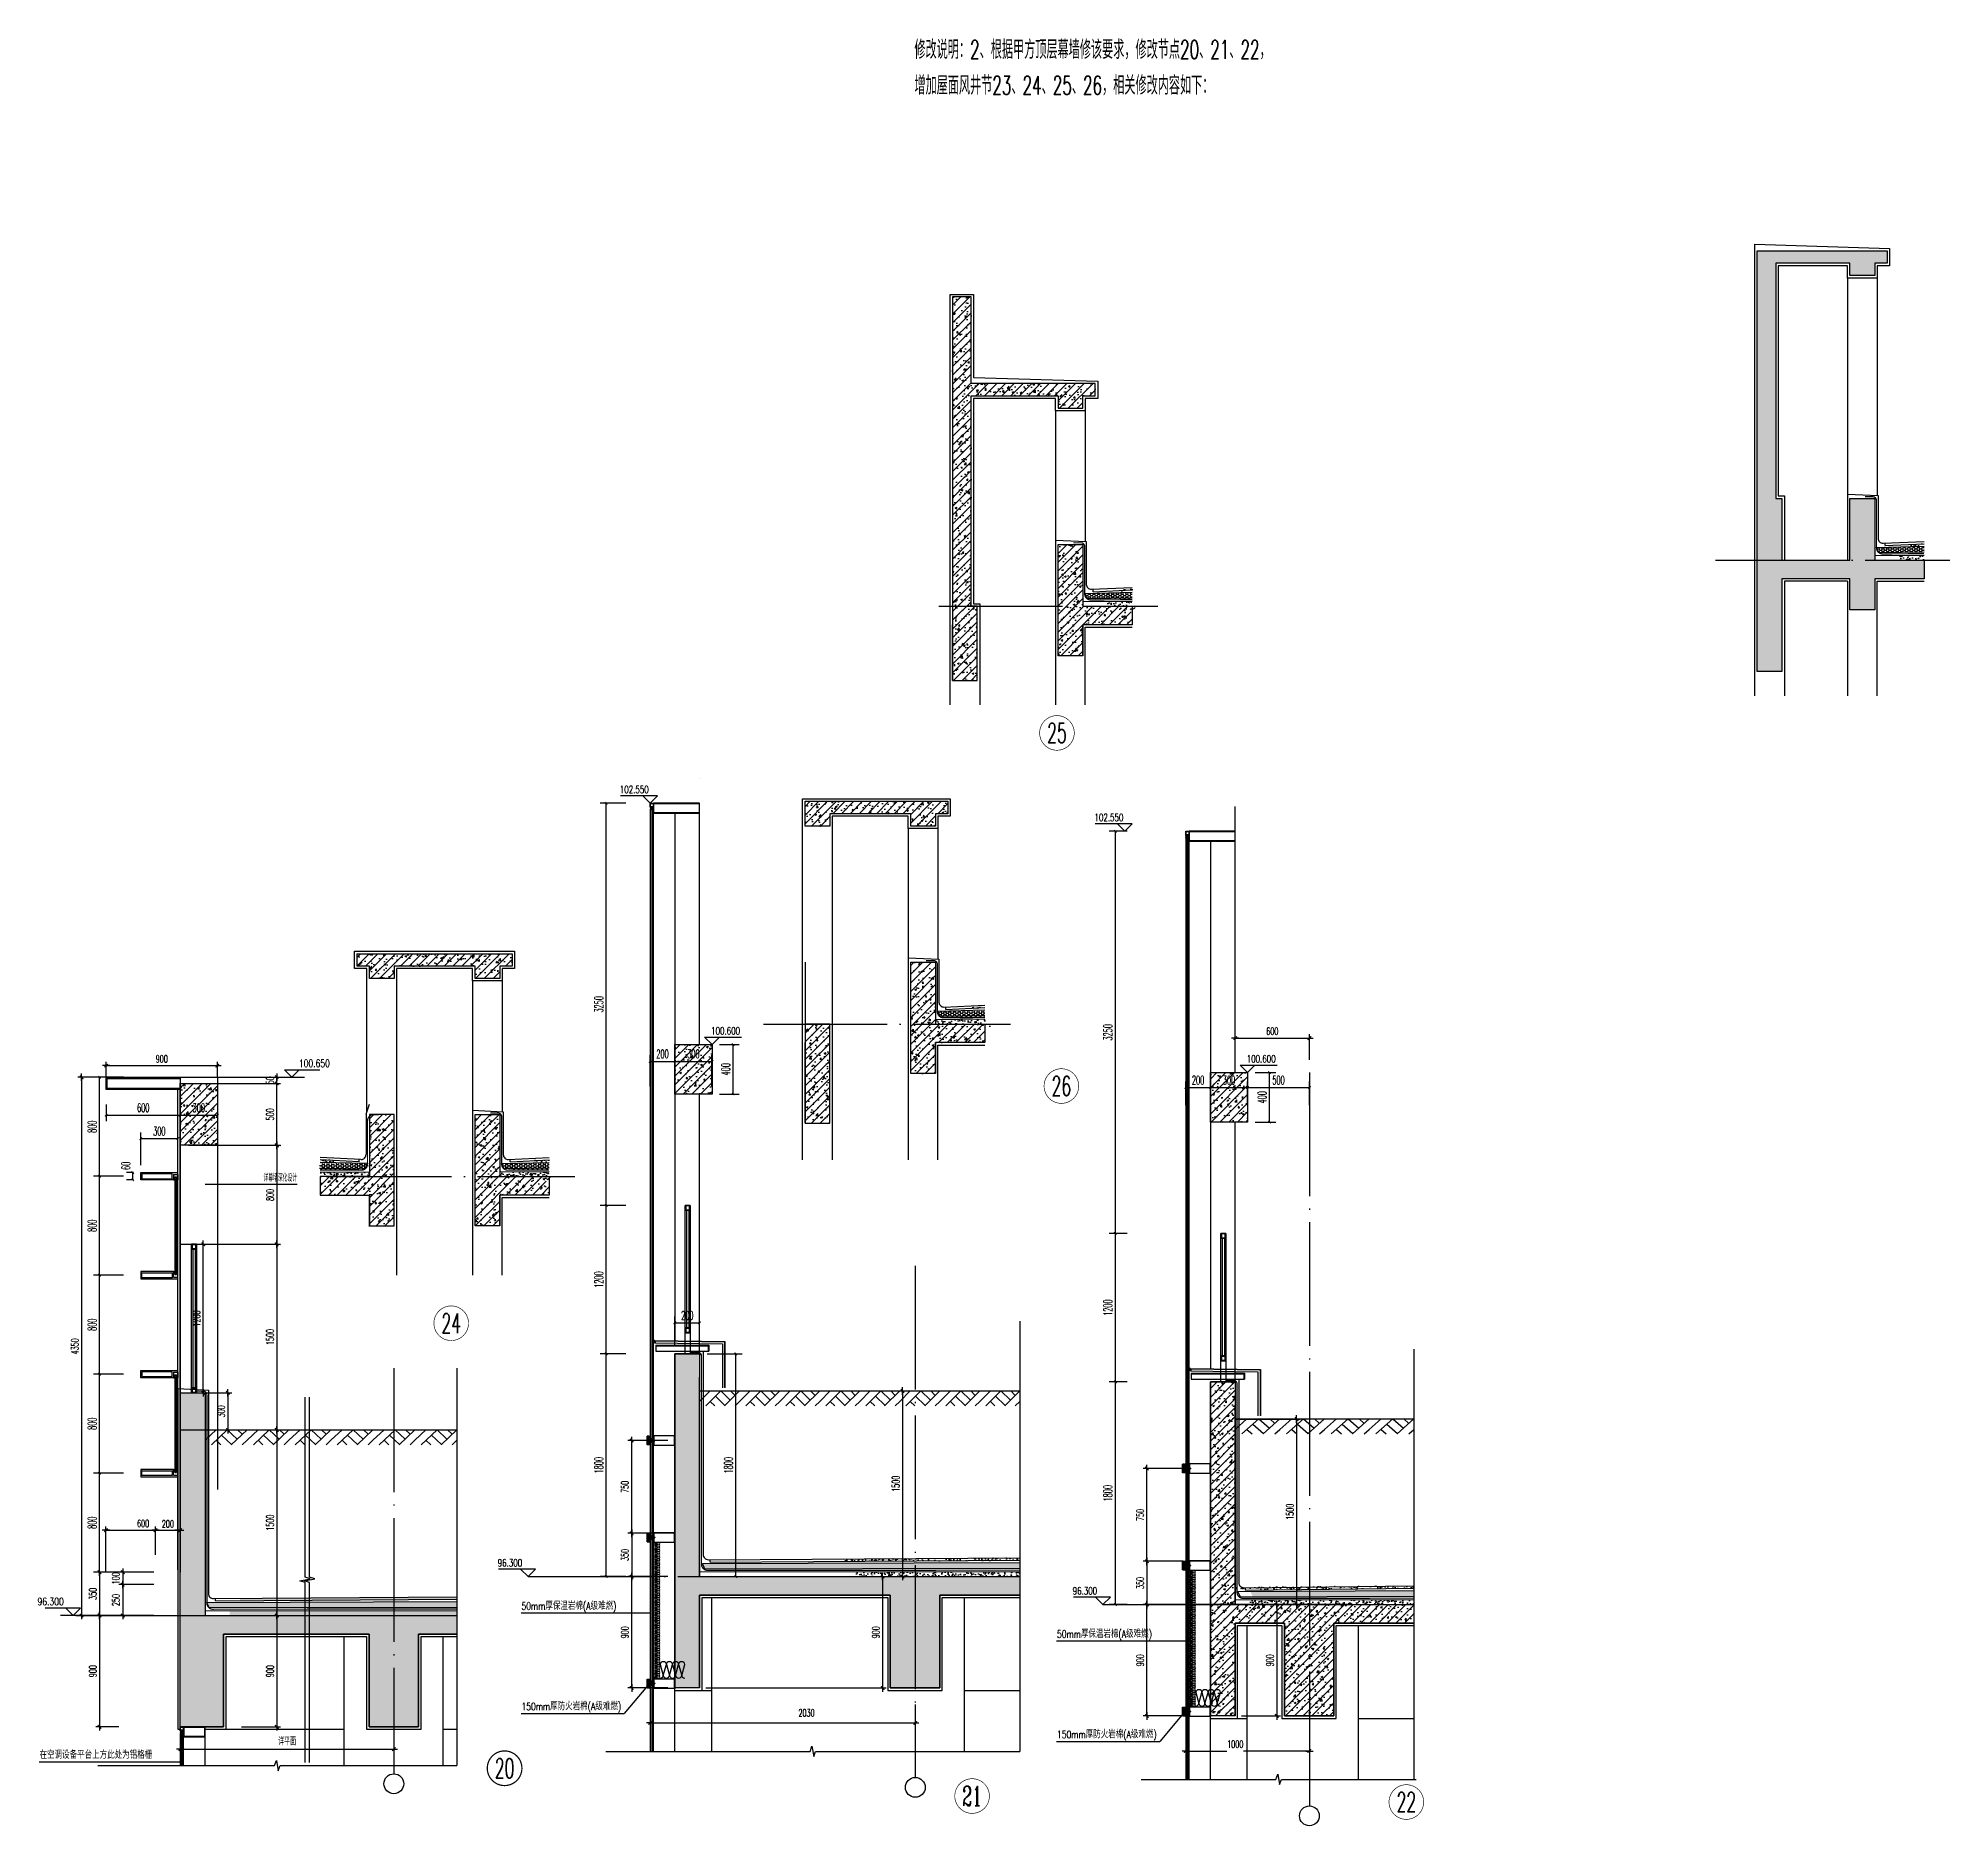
# Model space of a CAD drawing. Extents: x 1980812 to 2578970, y -669191 to 284498.
# Drawn here: x 1999068 to 2029971, y -587592 to -558700 of the extents above; entities that cross this region are included whole.
import ezdxf
from ezdxf.enums import TextEntityAlignment as Align

# ---------------------------------------------------------------- set-up
doc = ezdxf.new("R2010")
doc.units = 0
doc.header["$LTSCALE"] = 1000
doc.header["$MEASUREMENT"] = 0
for name, pattern in [('CENTER', [2, 1.25, -0.25, 0.25, -0.25]), ('CONTINOUS', [0]), ('DASH', [0.35, 0.25, -0.1]), ('DOTE', [2.42, 2, -0.2, 0.02, -0.2]), ('HIDDEN', [0.375, 0.25, -0.125]), ('HIDDEN2', [0.1875, 0.125, -0.0625])]:
    doc.linetypes.add(name, pattern=pattern)
for name, color, linetype in [('A-SECT-MBND-FINE', 252, 'Continuous'), ('A-SECT-MCUT', 1, 'Continuous'), ('A-SECT-MCUT-FINE', 137, 'Continuous'), ('ALUM-02', 4, 'Continuous'), ('AXIS', 3, 'Continuous'), ('AXIS_TEXT', 7, 'Continuous'), ('BH', 191, 'Continuous'), ('DIM_ELEV', 3, 'Continuous'), ('DIM_IDEN', 3, 'Continuous'), ('DIM_LEAD', 3, 'Continuous'), ('DIM_SYMB', 3, 'Continuous'), ('dote', 1, 'DOTE'), ('FILL', 251, 'Continuous'), ('PUB_DIM', 3, 'Continuous'), ('PUB_TEXT', 7, 'Continuous'), ('SF', 1, 'Continuous'), ('STEEL', 3, 'Continuous'), ('SXJF', 8, 'Continuous'), ('TEXT', 7, 'Continuous'), ('WALL', 4, 'Continuous'), ('WINDOW', 2, 'Continuous'), ('保温卷材', 6, 'Continuous'), ('保温板', 20, 'Continuous'), ('可见看线', 63, 'Continuous'), ('房间名称', 7, 'Continuous'), ('柱墙填充', 181, 'Continuous'), ('栏杆', 143, 'Continuous'), ('看线', 66, 'Continuous'), ('详细标注', 231, 'Continuous'), ('防水卷材', 6, 'DASH'), ('面层', 31, 'Continuous')]:
    doc.layers.add(name, color=color, linetype=linetype)
doc.styles.add('_TCH_DIM', font='SIMPLEX', dxfattribs={"bigfont": 'GBCBIG'})
doc.styles.add('_TCH_DIM_T3', font='SIMPLEX', dxfattribs={"width": 0.705882, "bigfont": 'GBCBIG'})
doc.styles.add('_TCH_LABEL', font='COMPLEX', dxfattribs={"bigfont": 'GBCBIG'})
doc.styles.add('COMPLEX', font='COMPLEX')
doc.styles.add('DIM_FONT', font='SIMPLEX', dxfattribs={"width": 0.7, "bigfont": 'GBCBIG'})
doc.styles.add('FSJ-SHX', font='txtw.shx', dxfattribs={"width": 0.75, "bigfont": 'hztxtw.shx'})
doc.styles.add('HZTXTW', font='txtw.shx', dxfattribs={"width": 0.6, "bigfont": 'hztxtw.shx'})
doc.styles.add('HZTXTW_T3', font='txtw.shx', dxfattribs={"width": 0.5, "bigfont": 'hztxtw.shx'})
doc.styles.add('ROMANS', font='simplex_.ttf', dxfattribs={"width": 0.8, "height": 500})
doc.dimstyles.new('_TCH_ARCH&&20', dxfattribs={"dimtxt": 59.5, "dimasz": 20, "dimexe": 40, "dimexo": 4, "dimgap": 25.25, "dimtad": 1, "dimdec": 0, "dimzin": 0, "dimdsep": 46, "dimtxsty": '_TCH_DIM_T3', "dimblk": 'ARCHTICK', "dimcen": 0.09, "dimclrt": 7, "dimazin": 2, "dimtfac": 1, "dimtdec": 0, "dimtix": 1, "dimtmove": 2, "dimatfit": 3, "dimfxl": 1, "dimtolj": 1, "dimtzin": 0, "dimarcsym": 0})
doc.dimstyles.new('DIMN20', dxfattribs={"dimscale": 0.2, "dimtxt": 300, "dimasz": 1, "dimexe": 150, "dimexo": 0, "dimgap": 100, "dimtad": 1, "dimdec": 0, "dimzin": 0, "dimdsep": 46, "dimtxsty": 'DIM_FONT', "dimblk1": '_DIMX', "dimblk2": '_DIMX', "dimsah": 1, "dimcen": 0.09, "dimclrd": 256, "dimclre": 256, "dimclrt": 7, "dimadec": 0, "dimazin": 0, "dimtfac": 1, "dimtdec": 0, "dimtix": 1, "dimtmove": 2, "dimatfit": 3, "dimldrblk": '_DIMX', "dimfxl": 150, "dimtolj": 1, "dimtzin": 0, "dimarcsym": 0})
pattern_1 = [(130, (2806224.82, -569963.396), (-71.7260183, -6.2752135), [7.5, -82.5]), (185, (2806224.82, -569963.4), (13.8751334, 75.2192134), [6, -66]), (79.5486, (2806218.84, -569963.92), (-57.8509382, 68.9439542), [6.374019, -70.1142112]), (133.8158, (2806224.82, -569943.4), (-106.7241049, -16.5519014), [11.25, -123.75]), (83.3644, (2806215.93, -569944.78), (-93.4662706, 97.411787), [9.561029, -105.1713]), (188.8158, (2806224.82, -569943.4), (-93.4661945, 97.41186), [9, -99]), (159, (2806214.82, -569948.396), (-59.6907052, -40.2618891), [7.5, -82.5]), (214, (2806214.82, -569948.4), (-24.3315332, 72.5150045), [6, -66]), (108.5486, (2806209.846, -569951.75), (-84.0222629, 32.2530497), [6.374019, -70.1142112]), (142.5, (2806224.82, -569963.396), (-1.21598553, 33.28938538), [0, -65.2, 0, -67, 0, -66.25]), (172.5, (2806224.82, -569963.396), (-26.30695374, 39.4411712), [0, -38.2, 0, -63.7, 0, -25.25]), (212.5, (2806247.12, -569963.396), (-53.38224362, -2.25548717), [0, -25, 0, -78, 0, -103.5]), (222.5, (2806257.12, -569963.396), (-58.3186169, 10.0104982), [0, -32.5, 0, -51.8, 0, -73.5])]
pattern_2 = [(45, (-6781, 9634.474), (-35.35534, 35.35534), []), (50, (-6781, 9634.47), (143.45204, -12.55043), [15, -165]), (355, (-6781, 9634.47), (-27.75027, 150.43843), [12, -132]), (100.4514, (-6769.05, 9633.43), (115.70188, 137.88791), [12.74804, -140.22842]), (46.1842, (-6781, 9674.47), (213.4482, -33.1038), [22.5, -247.5]), (96.6356, (-6763.21, 9671.72), (186.93254, 194.82357), [19.12206, -210.3426]), (351.1842, (-6781, 9674.47), (186.9324, 194.82372), [18, -198]), (21, (-6761, 9664.47), (119.38141, -80.52378), [15, -165]), (326, (-6761, 9664.47), (48.66307, 145.03001), [12, -132]), (71.4514, (-6751.05, 9657.76), (168.04453, 64.5061), [12.74804, -140.22842]), (37.5, (-6781, 9634.474), (2.43197, 66.57877), [0, -130.4, 0, -134, 0, -132.5]), (7.5, (-6781, 9634.474), (52.613907, 78.882342), [0, -76.4, 0, -127.4, 0, -50.5]), (327.5, (-6825.6, 9634.474), (106.764487, -4.510974), [0, -50, 0, -156, 0, -207]), (317.5, (-6845.6, 9634.47), (116.637234, 20.021), [0, -65, 0, -103.6, 0, -147])]
pattern_3 = [(130, (2806838.39, -569963.396), (-71.7260183, -6.2752135), [7.5, -82.5]), (185, (2806838.39, -569963.4), (13.8751334, 75.2192134), [6, -66]), (79.5486, (2806832.414, -569963.92), (-57.8509382, 68.9439542), [6.374019, -70.1142112]), (133.8158, (2806838.39, -569943.4), (-106.7241049, -16.5519014), [11.25, -123.75]), (83.3644, (2806829.5, -569944.78), (-93.4662706, 97.411787), [9.561029, -105.1713]), (188.8158, (2806838.39, -569943.4), (-93.4661945, 97.41186), [9, -99]), (159, (2806828.39, -569948.396), (-59.6907052, -40.2618891), [7.5, -82.5]), (214, (2806828.39, -569948.4), (-24.3315332, 72.5150045), [6, -66]), (108.5486, (2806823.42, -569951.75), (-84.0222629, 32.2530497), [6.374019, -70.1142112]), (142.5, (2806838.392, -569963.396), (-1.21598553, 33.28938538), [0, -65.2, 0, -67, 0, -66.25]), (172.5, (2806838.39, -569963.396), (-26.30695374, 39.4411712), [0, -38.2, 0, -63.7, 0, -25.25]), (212.5, (2806860.692, -569963.396), (-53.38224362, -2.25548717), [0, -25, 0, -78, 0, -103.5]), (222.5, (2806870.69, -569963.396), (-58.3186169, 10.0104982), [0, -32.5, 0, -51.8, 0, -73.5])]
pattern_4 = [(45, (-6167.43, 9634.474), (-35.35534, 35.35534), []), (50, (-6167.43, 9634.47), (143.45204, -12.55043), [15, -165]), (355, (-6167.43, 9634.47), (-27.75027, 150.43843), [12, -132]), (100.4514, (-6155.48, 9633.43), (115.70188, 137.88791), [12.74804, -140.22842]), (46.1842, (-6167.43, 9674.47), (213.4482, -33.1038), [22.5, -247.5]), (96.6356, (-6149.64, 9671.72), (186.93254, 194.82357), [19.12206, -210.3426]), (351.1842, (-6167.43, 9674.47), (186.9324, 194.82372), [18, -198]), (21, (-6147.43, 9664.47), (119.38141, -80.52378), [15, -165]), (326, (-6147.43, 9664.47), (48.66307, 145.03001), [12, -132]), (71.4514, (-6137.48, 9657.76), (168.04453, 64.5061), [12.74804, -140.22842]), (37.5, (-6167.43, 9634.474), (2.43197, 66.57877), [0, -130.4, 0, -134, 0, -132.5]), (7.5, (-6167.43, 9634.474), (52.613907, 78.882342), [0, -76.4, 0, -127.4, 0, -50.5]), (327.5, (-6212.03, 9634.474), (106.764487, -4.510974), [0, -50, 0, -156, 0, -207]), (317.5, (-6232.03, 9634.47), (116.637234, 20.021), [0, -65, 0, -103.6, 0, -147])]
pattern_5 = [(130, (2801046.04, -569963.396), (-71.7260183, -6.2752135), [7.5, -82.5]), (185, (2801046.04, -569963.4), (13.8751334, 75.2192134), [6, -66]), (79.5486, (2801040.064, -569963.92), (-57.8509382, 68.9439542), [6.374019, -70.1142112]), (133.8158, (2801046.04, -569943.4), (-106.7241049, -16.5519014), [11.25, -123.75]), (83.3644, (2801037.15, -569944.78), (-93.4662706, 97.411787), [9.561029, -105.1713]), (188.8158, (2801046.04, -569943.4), (-93.4661945, 97.41186), [9, -99]), (159, (2801036.04, -569948.396), (-59.6907052, -40.2618891), [7.5, -82.5]), (214, (2801036.04, -569948.4), (-24.3315332, 72.5150045), [6, -66]), (108.5486, (2801031.07, -569951.75), (-84.0222629, 32.2530497), [6.374019, -70.1142112]), (142.5, (2801046.04, -569963.396), (-1.21598553, 33.28938538), [0, -65.2, 0, -67, 0, -66.25]), (172.5, (2801046.04, -569963.396), (-26.30695374, 39.4411712), [0, -38.2, 0, -63.7, 0, -25.25]), (212.5, (2801068.34, -569963.396), (-53.38224362, -2.25548717), [0, -25, 0, -78, 0, -103.5]), (222.5, (2801078.34, -569963.396), (-58.3186169, 10.0104982), [0, -32.5, 0, -51.8, 0, -73.5])]
pattern_6 = [(130, (2829808.586, -579000.744), (-71.7260183, -6.2752135), [7.5, -82.5]), (185, (2829808.586, -579000.74), (13.8751334, 75.2192134), [6, -66]), (79.5486, (2829802.61, -579001.266), (-57.8509382, 68.9439542), [6.374019, -70.1142112]), (133.8158, (2829808.59, -578980.74), (-106.7241049, -16.5519014), [11.25, -123.75]), (83.3644, (2829799.69, -578982.12), (-93.4662706, 97.411787), [9.561029, -105.1713]), (188.8158, (2829808.59, -578980.74), (-93.4661945, 97.41186), [9, -99]), (159, (2829798.586, -578985.744), (-59.6907052, -40.2618891), [7.5, -82.5]), (214, (2829798.586, -578985.74), (-24.3315332, 72.5150045), [6, -66]), (108.5486, (2829793.61, -578989.1), (-84.0222629, 32.2530497), [6.374019, -70.1142112]), (142.5, (2829808.586, -579000.744), (-1.21598553, 33.28938538), [0, -65.2, 0, -67, 0, -66.25]), (172.5, (2829808.586, -579000.744), (-26.30695374, 39.4411712), [0, -38.2, 0, -63.7, 0, -25.25]), (212.5, (2829830.886, -579000.744), (-53.38224362, -2.25548717), [0, -25, 0, -78, 0, -103.5]), (222.5, (2829840.886, -579000.744), (-58.3186169, 10.0104982), [0, -32.5, 0, -51.8, 0, -73.5])]
pattern_7 = [(130, (2806224.82, -569963.396), (-71.7260183, -6.2752135), [7.5, -82.5]), (185, (2806224.82, -569963.4), (13.8751334, 75.2192134), [6, -66]), (79.5486, (2806218.84, -569963.92), (-57.8509382, 68.9439542), [6.374019, -70.1142112]), (133.8158, (2806224.82, -569943.4), (-106.7241049, -16.5519014), [11.25, -123.75]), (83.3644, (2806215.93, -569944.78), (-93.4662706, 97.411787), [9.561029, -105.1713]), (188.8158, (2806224.82, -569943.4), (-93.4661945, 97.41186), [9, -99]), (159, (2806214.82, -569948.396), (-59.6907052, -40.2618891), [7.5, -82.5]), (214, (2806214.82, -569948.4), (-24.3315332, 72.5150045), [6, -66]), (108.5486, (2806209.846, -569951.75), (-84.0222629, 32.2530497), [6.374019, -70.1142112]), (142.5, (2806224.82, -569963.396), (-1.21598553, 33.28938538), [0, -65.2, 0, -67, 0, -66.25]), (172.5, (2806224.82, -569963.396), (-26.30695374, 39.4411712), [0, -38.2, 0, -63.7, 0, -25.25]), (212.5, (2806247.12, -569963.396), (-53.38224362, -2.25548717), [0, -25, 0, -78, 0, -103.5]), (222.5, (2806257.12, -569963.396), (-58.3186169, 10.0104982), [0, -32.5, 0, -51.8, 0, -73.5])]
pattern_8 = [(130, (2818940.33, -692371.455), (-71.7260183, -6.2752135), [7.5, -82.5]), (185, (2818940.33, -692371.455), (13.8751334, 75.2192134), [6, -66]), (79.5486, (2818934.35, -692371.98), (-57.8509382, 68.9439542), [6.374019, -70.1142112]), (133.8158, (2818940.33, -692351.455), (-106.7241049, -16.5519014), [11.25, -123.75]), (83.3644, (2818931.43, -692352.83), (-93.4662706, 97.411787), [9.561029, -105.1713]), (188.8158, (2818940.33, -692351.46), (-93.4661945, 97.41186), [9, -99]), (159, (2818930.33, -692356.455), (-59.6907052, -40.2618891), [7.5, -82.5]), (214, (2818930.33, -692356.455), (-24.3315332, 72.5150045), [6, -66]), (108.5486, (2818925.354, -692359.81), (-84.0222629, 32.2530497), [6.374019, -70.1142112]), (142.5, (2818940.328, -692371.455), (-1.21598553, 33.28938538), [0, -65.2, 0, -67, 0, -66.25]), (172.5, (2818940.33, -692371.455), (-26.30695374, 39.4411712), [0, -38.2, 0, -63.7, 0, -25.25]), (212.5, (2818962.628, -692371.455), (-53.38224362, -2.25548717), [0, -25, 0, -78, 0, -103.5]), (222.5, (2818972.63, -692371.455), (-58.3186169, 10.0104982), [0, -32.5, 0, -51.8, 0, -73.5])]
pattern_9 = [(130, (3536002.784, -388628.69), (-71.7260183, -6.2752135), [7.5, -82.5]), (185, (3536002.784, -388628.69), (13.8751334, 75.2192134), [6, -66]), (79.5486, (3535996.81, -388629.21), (-57.8509382, 68.9439542), [6.374019, -70.1142112]), (133.8158, (3536002.784, -388608.69), (-106.7241049, -16.5519014), [11.25, -123.75]), (83.3644, (3535993.89, -388610.07), (-93.4662706, 97.411787), [9.561029, -105.1713]), (188.8158, (3536002.78, -388608.69), (-93.4661945, 97.41186), [9, -99]), (159, (3535992.784, -388613.69), (-59.6907052, -40.2618891), [7.5, -82.5]), (214, (3535992.784, -388613.69), (-24.3315332, 72.5150045), [6, -66]), (108.5486, (3535987.81, -388617.045), (-84.0222629, 32.2530497), [6.374019, -70.1142112]), (142.5, (3536002.784, -388628.69), (-1.21598553, 33.28938538), [0, -65.2, 0, -67, 0, -66.25]), (172.5, (3536002.784, -388628.69), (-26.30695374, 39.4411712), [0, -38.2, 0, -63.7, 0, -25.25]), (212.5, (3536025.084, -388628.69), (-53.38224362, -2.25548717), [0, -25, 0, -78, 0, -103.5]), (222.5, (3536035.084, -388628.69), (-58.3186169, 10.0104982), [0, -32.5, 0, -51.8, 0, -73.5])]
pattern_10 = [(130, (3540175.08, -383323.47), (-71.7260183, -6.2752135), [7.5, -82.5]), (185, (3540175.08, -383323.47), (13.8751334, 75.2192134), [6, -66]), (79.5486, (3540169.105, -383323.99), (-57.8509382, 68.9439542), [6.374019, -70.1142112]), (133.8158, (3540175.08, -383303.47), (-106.7241049, -16.5519014), [11.25, -123.75]), (83.3644, (3540166.19, -383304.85), (-93.4662706, 97.411787), [9.561029, -105.1713]), (188.8158, (3540175.08, -383303.47), (-93.4661945, 97.41186), [9, -99]), (159, (3540165.08, -383308.47), (-59.6907052, -40.2618891), [7.5, -82.5]), (214, (3540165.08, -383308.47), (-24.3315332, 72.5150045), [6, -66]), (108.5486, (3540160.11, -383311.825), (-84.0222629, 32.2530497), [6.374019, -70.1142112]), (142.5, (3540175.083, -383323.47), (-1.21598553, 33.28938538), [0, -65.2, 0, -67, 0, -66.25]), (172.5, (3540175.083, -383323.47), (-26.30695374, 39.4411712), [0, -38.2, 0, -63.7, 0, -25.25]), (212.5, (3540197.383, -383323.47), (-53.38224362, -2.25548717), [0, -25, 0, -78, 0, -103.5]), (222.5, (3540207.383, -383323.47), (-58.3186169, 10.0104982), [0, -32.5, 0, -51.8, 0, -73.5])]

msp = doc.modelspace()

# ---------------------------------------------------------------- texts
at = {"layer": 'PUB_TEXT', "style": '_TCH_LABEL'}
for s, width, p, p2 in [('25', 0.617647, (2015378.8, -570086.6), (2015695.6, -570086.6)), ('26', 0.617647, (2015450.7, -575794.3), (2015767.5, -575794.3)), ('24', 0.583333, (2005586.1, -579628), (2005902.9, -579628)), ('21', 0.724138, (2014007, -587270.2), (2014323.7, -587270.2)), ('22', 0.617647, (2021027.2, -587367), (2021344, -587367))]:
    msp.add_text(s, height=316.78, dxfattribs=dict(at, width=width)).set_placement(p, p2, align=Align.FIT)
at = {"layer": '房间名称', "color": 2, "style": 'HZTXTW', "width": 0.6}
for s, p in [('修改说明：2、根据甲方顶层幕墙修该要求，修改节点20、21、22，', (2013232.6, -559033.1)), ('增加屋面风井节23、24、25、26，相关修改内容如下：', (2013232.6, -559611.3))]:
    msp.add_text(s, height=300, rotation=0.00057, dxfattribs=at).set_placement(p)

# ---------------------------------------------------------------- blocks, each defined once
blk = doc.blocks.new('werghewhwtr')
at = {"layer": 'BH'}
h = blk.add_hatch(dxfattribs=at)
h.set_pattern_fill('惶妮土', color=256, scale=10, style=0)
h.set_pattern_definition(pattern_3)
h.paths.add_polyline_path([(10660, 130161), (10660, 130180), (10776, 130179), (10776, 130160)])
h = blk.add_hatch(dxfattribs=at)
h.set_pattern_fill('惶妮土', color=256, scale=10, style=0)
h.set_pattern_definition(pattern_1)
h.paths.add_polyline_path([(12512, 130161), (12512, 130180), (12397, 130179), (12397, 130160)])
h = blk.add_hatch(dxfattribs=at)
h.set_pattern_fill('惶妮土', color=256, scale=10, style=0)
h.set_pattern_definition(pattern_3)
h.paths.add_polyline_path([(10660, 130042), (10660, 130077), (11059, 130077), (11059, 130042)])
h = blk.add_hatch(dxfattribs=at)
h.set_pattern_fill('惶妮土', color=256, scale=10, style=0)
h.set_pattern_definition(pattern_1)
h.paths.add_polyline_path([(12512, 130042), (12512, 130077), (12113, 130077), (12113, 130042)])
at = {"layer": '保温板'}
h = blk.add_hatch(dxfattribs=at)
h.set_pattern_fill('HONEY', color=256, scale=8, style=0)
h.set_pattern_definition([(7e-15, (-208298.683, -332818.811), (19.05, 10.99852), [12.7, -25.4]), (120, (-208298.683, -332818.811), (-19.04999772, 10.99852394), [12.7, -25.4]), (60, (-208298.683, -332818.811), (2.28e-06, 21.99704394), [-25.4, 12.7])])
h.paths.add_polyline_path([(10660, 130104), (10660, 130147), (11044, 130146), (11025, 130103)])
h = blk.add_hatch(dxfattribs=at)
h.set_pattern_fill('HONEY', color=256, scale=8, style=0)
h.set_pattern_definition([(7e-15, (-208912.254, -332818.811), (19.05, 10.99852), [12.7, -25.4]), (120, (-208912.254, -332818.811), (-19.04999772, 10.99852394), [12.7, -25.4]), (60, (-208912.254, -332818.811), (2.28e-06, 21.99704394), [-25.4, 12.7])])
h.paths.add_polyline_path([(12512, 130104), (12512, 130147), (12128, 130146), (12147, 130103)])
at = {"layer": '柱墙填充'}
h = blk.add_hatch(dxfattribs=at)
h.set_pattern_fill('钢筋混凝土', color=256, scale=20)
h.set_pattern_definition([(45, (-12715.51, 1878.9), (-35.35534, 35.35534), []), (50, (-12715.51, 1878.9), (143.45204, -12.55043), [15, -165]), (355, (-12715.51, 1878.9), (-27.75027, 150.43843), [12, -132]), (100.4514, (-12703.55, 1877.85), (115.70188, 137.88791), [12.74804, -140.22842]), (46.1842, (-12715.5, 1918.9), (213.4482, -33.1038), [22.5, -247.5]), (96.6356, (-12697.72, 1916.14), (186.93254, 194.82357), [19.12206, -210.3426]), (351.1842, (-12715.5, 1918.9), (186.9324, 194.82372), [18, -198]), (21, (-12695.51, 1908.9), (119.38141, -80.52378), [15, -165]), (326, (-12695.51, 1908.9), (48.66307, 145.03001), [12, -132]), (71.4514, (-12685.56, 1902.19), (168.04453, 64.5061), [12.74804, -140.22842]), (37.5, (-12715.51, 1878.9), (2.431971, 66.57877), [0, -130.4, 0, -134, 0, -132.5]), (7.5, (-12715.51, 1878.9), (52.613907, 78.882342), [0, -76.4, 0, -127.4, 0, -50.5]), (327.5, (-12760.11, 1878.9), (106.764487, -4.510974), [0, -50, 0, -156, 0, -207]), (317.5, (-12780.11, 1878.9), (116.637234, 20.020996), [0, -65, 0, -103.6, 0, -147])])
h.paths.add_polyline_path([(12213, 131842), (10959, 131842), (10959, 131742), (11059, 131742), (11059, 131642), (11259, 131642), (11259, 131742), (11913, 131742), (11913, 131642), (12113, 131642), (12113, 131742), (12213, 131742)])
h = blk.add_hatch(dxfattribs=at)
h.set_pattern_fill('钢筋混凝土', color=256, scale=20)
h.set_pattern_definition(pattern_4)
h.paths.add_polyline_path([(10660, 130017), (10660, 130042), (11059, 130042), (11059, 130542), (11259, 130542), (11259, 130392), (11259, 130392), (11259, 129642), (11059, 129642), (11059, 129892), (10660, 129892), (10660, 129994), (10702, 130010)])
h = blk.add_hatch(dxfattribs=at)
h.set_pattern_fill('钢筋混凝土', color=256, scale=20)
h.set_pattern_definition(pattern_2)
h.paths.add_polyline_path([(12512, 130039), (12512, 130042), (12113, 130042), (12113, 130542), (11913, 130542), (11913, 130392), (11913, 130392), (11913, 129642), (12113, 129642), (12113, 129892), (12512, 129892), (12512, 129994), (12470, 130010), (12554, 130024)])
at = {"layer": 'dote', "linetype": 'DOTE', "ltscale": 0.5}
blk.add_line((10722, 130042, 0), (12720, 130042), dxfattribs=at)
at = {"layer": 'WALL', "elevation": 0}
blk.add_lwpolyline([(11059, 131642), (11059, 131742), (10959, 131742), (10959, 131842), (12213, 131842), (12213, 131742), (12113, 131742), (12113, 131642), (11913, 131642), (11913, 131742), (11259, 131742), (11259, 131642)], close=True, dxfattribs=at)
at = {"layer": 'WALL'}
blk.add_lwpolyline([(11059, 129642), (11059, 129892), (11059, 129642), (11259, 129642), (11259, 130542), (11059, 130542), (11059, 130042), (10660, 130042), (10660, 129892), (11059, 129892)], dxfattribs=at)
at = {"layer": 'WALL', "elevation": 0}
for points in [[(11059, 130542), (11059, 130042)], [(12113, 129642), (12113, 129892), (12113, 129642), (11913, 129642), (11913, 130542), (12113, 130542), (12113, 130042), (12512, 130042), (12512, 129892), (12113, 129892)], [(12113, 130542), (12113, 130042)]]:
    blk.add_lwpolyline(points, dxfattribs=at)
at = {"layer": 'WALL', "extrusion": (1, 0, 0), "elevation": 11059}
blk.add_lwpolyline([(129642, 0), (129892, 0)], dxfattribs=at)
at = {"layer": 'WALL', "extrusion": (-1, 0, 0), "elevation": -12113}
blk.add_lwpolyline([(-129642, 0), (-129892, 0)], dxfattribs=at)
at = {"layer": '保温板', "elevation": 0}
for points in [[(10660, 130108), (11025, 130103), (11025, 130103), (11044, 130146), (10660, 130156)], [(12512, 130108), (12147, 130103), (12147, 130103), (12128, 130146), (12512, 130156)]]:
    blk.add_lwpolyline(points, dxfattribs=at)
at = {"layer": '可见看线'}
for p, q in [((11893, 131622, 0), (11893, 130577, 0)), ((12133, 131622, 0), (12133, 130566, 0))]:
    blk.add_line(p, q, dxfattribs=at)
at = {"layer": '防水卷材', "const_width": 10, "elevation": 0}
for points in [[(11136, 130542), (11094, 130542, 0.414214), (11044, 130492), (11044, 130143, -0.453838), (10989, 130093), (10660, 130095)], [(12037, 130555), (12098, 130555, -0.414214), (12128, 130525)], [(12128, 130525), (12128, 130143, 0.453838), (12183, 130093), (12512, 130095)]]:
    blk.add_lwpolyline(points, format="xyb", dxfattribs=at)
at = {"layer": '面层'}
for p, q in [((11032, 130546, 0), (11059, 130627)), ((11893, 130577, 0), (12141, 130565, 0)), ((12141, 130565, 0), (12141, 130219, 0)), ((11032, 130546, 0), (11032, 130219, 0)), ((10991, 130179, 0), (10660, 130194, 0)), ((10976, 130160, 0), (10660, 130175, 0)), ((10976, 130160, 0), (10976, 130179, 0)), ((12181, 130179, 0), (12512, 130194, 0)), ((12197, 130160, 0), (12197, 130179, 0)), ((12197, 130160, 0), (12512, 130175, 0))]:
    blk.add_line(p, q, dxfattribs=at)
at = {"layer": '面层', "elevation": 0}
for points in [[(11039, 130568), (11039, 131722), (10939, 131722), (10939, 131862), (12233, 131862), (12233, 131722), (12133, 131722), (12133, 131622), (11893, 131622), (11893, 131722), (11279, 131722), (11279, 129245)], [(11893, 130577), (11893, 129245)], [(10660, 130080), (11059, 130077)], [(12512, 130080), (12113, 130077)], [(12133, 129245), (12133, 129872), (12512, 129872)]]:
    blk.add_lwpolyline(points, dxfattribs=at)
at = {"layer": '面层'}
for centre, start, end in [((10992, 130219, 0), 269.0766, 0), ((12181, 130219, 0), 180, 270.9234)]:
    blk.add_arc(centre, 40, start, end, dxfattribs=at)
blk = doc.blocks.new('tsthswtht')
at = {"layer": 'BH'}
h = blk.add_hatch(dxfattribs=at)
h.set_pattern_fill('惶妮土', color=256, scale=10, style=0)
h.set_pattern_definition(pattern_5)
h.paths.add_polyline_path([(7334, 130161), (7334, 130180), (7218, 130179), (7218, 130160)])
h = blk.add_hatch(dxfattribs=at)
h.set_pattern_fill('惶妮土', color=256, scale=10, style=0)
h.set_pattern_definition(pattern_5)
h.paths.add_polyline_path([(7334, 130042), (7334, 130077), (7134, 130077), (7134, 130042)])
at = {"layer": '保温板'}
h = blk.add_hatch(dxfattribs=at)
h.set_pattern_fill('HONEY', color=256, scale=8, style=0)
h.set_pattern_definition([(7e-15, (-214091.033, -332818.811), (19.05, 10.99852), [12.7, -25.4]), (120, (-214091.033, -332818.811), (-19.04999772, 10.99852394), [12.7, -25.4]), (60, (-214091.033, -332818.811), (2.28e-06, 21.99704394), [-25.4, 12.7])])
h.paths.add_polyline_path([(7334, 130104), (7334, 130147), (6949, 130146), (6968, 130103)])
at = {"layer": '柱墙填充'}
h = blk.add_hatch(dxfattribs=at)
h.set_pattern_fill('钢筋混凝土', color=256, scale=20)
h.set_pattern_definition([(45, (-17894.29, 1678.9), (-35.355339, 35.355339), []), (50, (-17894.29, 1678.9), (143.45204, -12.55043), [15, -165]), (355, (-17894.29, 1678.9), (-27.75027, 150.43843), [12, -132]), (100.4514, (-17882.33, 1677.85), (115.70188, 137.88791), [12.74804, -140.22842]), (46.1842, (-17894.29, 1718.9), (213.4482, -33.1038), [22.5, -247.5]), (96.6356, (-17876.5, 1716.14), (186.93254, 194.82357), [19.12206, -210.3426]), (351.1842, (-17894.29, 1718.9), (186.9324, 194.82372), [18, -198]), (21, (-17874.29, 1708.9), (119.38141, -80.52378), [15, -165]), (326, (-17874.29, 1708.9), (48.66307, 145.03001), [12, -132]), (71.4514, (-17864.34, 1702.19), (168.04453, 64.5061), [12.74804, -140.22842]), (37.5, (-17894.29, 1678.9), (2.431971, 66.57877), [0, -130.4, 0, -134, 0, -132.5]), (7.5, (-17894.29, 1678.9), (52.613907, 78.882342), [0, -76.4, 0, -127.4, 0, -50.5]), (327.5, (-17938.89, 1678.9), (106.764487, -4.510974), [0, -50, 0, -156, 0, -207]), (317.5, (-17958.89, 1678.9), (116.637234, 20.020996), [0, -65, 0, -103.6, 0, -147])])
h.paths.add_polyline_path([(6081, 130042), (6031, 130042), (6031, 131742), (6734, 131742), (6734, 131642), (6934, 131642), (6934, 131742), (7034, 131742), (7034, 131842), (6031, 131842), (6031, 132542), (5881, 132542), (5881, 129442), (6081, 129442)])
h = blk.add_hatch(dxfattribs=at)
h.set_pattern_fill('钢筋混凝土', color=256, scale=20)
h.set_pattern_definition([(45, (-11959.78, 9634.474), (-35.35534, 35.35534), []), (50, (-11959.78, 9634.47), (143.45204, -12.55043), [15, -165]), (355, (-11959.78, 9634.47), (-27.75027, 150.43843), [12, -132]), (100.4514, (-11947.83, 9633.43), (115.70188, 137.88791), [12.74804, -140.22842]), (46.1842, (-11959.78, 9674.47), (213.4482, -33.1038), [22.5, -247.5]), (96.6356, (-11942, 9671.72), (186.93254, 194.82357), [19.12206, -210.3426]), (351.1842, (-11959.78, 9674.47), (186.9324, 194.82372), [18, -198]), (21, (-11939.78, 9664.47), (119.38141, -80.52378), [15, -165]), (326, (-11939.78, 9664.47), (48.66307, 145.03001), [12, -132]), (71.4514, (-11929.83, 9657.76), (168.04453, 64.5061), [12.74804, -140.22842]), (37.5, (-11959.78, 9634.474), (2.43197, 66.57877), [0, -130.4, 0, -134, 0, -132.5]), (7.5, (-11959.78, 9634.474), (52.613907, 78.882342), [0, -76.4, 0, -127.4, 0, -50.5]), (327.5, (-12004.38, 9634.474), (106.764487, -4.510974), [0, -50, 0, -156, 0, -207]), (317.5, (-12024.38, 9634.47), (116.637234, 20.021), [0, -65, 0, -103.6, 0, -147])])
h.paths.add_polyline_path([(7334, 130039), (7334, 130042), (6934, 130042), (6934, 130542), (6734, 130542), (6734, 130392), (6734, 130392), (6734, 129642), (6934, 129642), (6934, 129892), (7334, 129892), (7334, 129994), (7292, 130010), (7376, 130024)])
at = {"layer": 'dote', "linetype": 'DOTE', "ltscale": 0.5}
blk.add_line((5769, 130042, 0), (7541, 130042), dxfattribs=at)
at = {"layer": 'WALL', "elevation": 0}
for points in [[(5881, 129442), (5881, 129892), (5881, 129442), (6081, 129442), (6081, 130042), (6031, 130042), (6031, 131742), (6734, 131742), (6734, 131642), (6934, 131642), (6934, 131742), (7034, 131742), (7034, 131842), (6031, 131842), (6031, 132542), (5881, 132542), (5881, 130042), (5881, 130042), (5881, 129892), (5881, 129892)], [(6934, 129642), (6934, 129892), (6934, 129642), (6734, 129642), (6734, 130542), (6934, 130542), (6934, 130042), (7334, 130042), (7334, 129892), (6934, 129892)], [(6934, 130542), (6934, 130042)]]:
    blk.add_lwpolyline(points, dxfattribs=at)
at = {"layer": 'WALL', "extrusion": (-1, 0, 0), "elevation": -6934}
blk.add_lwpolyline([(-129642, 0), (-129892, 0)], dxfattribs=at)
at = {"layer": '保温板', "elevation": 0}
blk.add_lwpolyline([(7334, 130108), (6968, 130103), (6968, 130103), (6949, 130146), (7334, 130156)], dxfattribs=at)
at = {"layer": '可见看线'}
for p, q in [((6714, 131622, 0), (6714, 130577, 0)), ((6954, 131622, 0), (6954, 130566, 0))]:
    blk.add_line(p, q, dxfattribs=at)
at = {"layer": '防水卷材', "const_width": 10, "elevation": 0}
for points in [[(6858, 130555), (6919, 130555, -0.414214), (6949, 130525)], [(6949, 130525), (6949, 130143, 0.453838), (7005, 130093), (7334, 130095)]]:
    blk.add_lwpolyline(points, format="xyb", dxfattribs=at)
at = {"layer": '面层'}
for p, q in [((6714, 130577, 0), (6962, 130565, 0)), ((6962, 130565, 0), (6962, 130219, 0)), ((7002, 130179, 0), (7334, 130194, 0)), ((7018, 130160, 0), (7018, 130179, 0)), ((7018, 130160, 0), (7334, 130175, 0))]:
    blk.add_line(p, q, dxfattribs=at)
at = {"layer": '面层', "elevation": 0}
for points in [[(5861, 129245), (5861, 131722), (5861, 131722), (5861, 132562), (6051, 132562), (6051, 131891), (7054, 131862), (7054, 131722), (6954, 131722), (6954, 131622), (6714, 131622), (6714, 131722), (6051, 131722), (6051, 130062)], [(6714, 130577), (6714, 129245)], [(6051, 130062), (6101, 130062), (6101, 129245)], [(7334, 130080), (6934, 130077)], [(6954, 129245), (6954, 129872), (7334, 129872)]]:
    blk.add_lwpolyline(points, dxfattribs=at)
at = {"layer": '面层'}
blk.add_arc((7002, 130219, 0), 40, 180, 270.9234, dxfattribs=at)
blk = doc.blocks.new('sthnthwh')
at = {"layer": 'BH'}
h = blk.add_hatch(dxfattribs=at)
h.set_pattern_fill('惶妮土', color=256, scale=10, style=0)
h.set_pattern_definition(pattern_6)
h.paths.add_polyline_path([(36096, 121123), (36096, 121143), (35981, 121142), (35981, 121123)])
h = blk.add_hatch(dxfattribs=at)
h.set_pattern_fill('惶妮土', color=256, scale=10, style=0)
h.set_pattern_definition(pattern_6)
h.paths.add_polyline_path([(36096, 121005), (36096, 121040), (35897, 121040), (35897, 121005)])
at = {"layer": '保温板'}
h = blk.add_hatch(dxfattribs=at)
h.set_pattern_fill('HONEY', color=256, scale=8, style=0)
h.set_pattern_definition([(7e-15, (-185328.489, -341856.158), (19.05, 10.99852), [12.7, -25.4]), (120, (-185328.489, -341856.158), (-19.04999772, 10.99852394), [12.7, -25.4]), (60, (-185328.489, -341856.158), (2.28e-06, 21.99704394), [-25.4, 12.7])])
h.paths.add_polyline_path([(36096, 121067), (36096, 121109), (35712, 121109), (35731, 121066)])
at = {"layer": '柱墙填充'}
h = blk.add_hatch(dxfattribs=at)
h.set_pattern_fill('钢筋混凝土', color=256, scale=20)
h.set_pattern_definition([(45, (10868.257, -6458.45), (-35.35534, 35.35534), []), (50, (10868.26, -6458.45), (143.45204, -12.55043), [15, -165]), (355, (10868.26, -6458.45), (-27.75027, 150.43843), [12, -132]), (100.4514, (10880.21, -6459.5), (115.70188, 137.88791), [12.74804, -140.22842]), (46.1842, (10868.26, -6418.45), (213.4482, -33.1038), [22.5, -247.5]), (96.6356, (10886.04, -6421.2), (186.93254, 194.82357), [19.12206, -210.3426]), (351.1842, (10868.26, -6418.45), (186.9324, 194.82372), [18, -198]), (21, (10888.26, -6428.45), (119.38141, -80.52378), [15, -165]), (326, (10888.26, -6428.45), (48.66307, 145.03001), [12, -132]), (71.4514, (10898.2, -6435.16), (168.04453, 64.5061), [12.74804, -140.22842]), (37.5, (10868.257, -6458.45), (2.431971, 66.57877), [0, -130.4, 0, -134, 0, -132.5]), (7.5, (10868.26, -6458.45), (52.613907, 78.882342), [0, -76.4, 0, -127.4, 0, -50.5]), (327.5, (10823.657, -6458.45), (106.764487, -4.510974), [0, -50, 0, -156, 0, -207]), (317.5, (10803.66, -6458.45), (116.637234, 20.020996), [0, -65, 0, -103.6, 0, -147])])
h.paths.add_polyline_path([(36096, 121005), (35697, 121005), (35697, 121505), (35497, 121505), (35497, 121005), (34947, 121005), (34947, 121505), (34897, 121505), (34897, 123405), (35497, 123405), (35497, 123305), (35697, 123305), (35697, 123405), (35797, 123405), (35797, 123505), (34747, 123505), (34747, 120105), (34947, 120105), (34947, 120855), (35497, 120855), (35497, 120605), (35697, 120605), (35697, 120855), (36096, 120855)])
at = {"layer": 'dote', "linetype": 'DOTE', "ltscale": 0.5}
blk.add_line((34410, 121005, 0), (36304, 121005), dxfattribs=at)
at = {"layer": 'WALL', "elevation": 0}
for points in [[(34947, 121005), (35497, 121005), (35497, 121505), (35697, 121505), (35697, 121005), (36096, 121005), (36096, 120855), (35697, 120855), (35697, 120605), (35497, 120605), (35497, 120855), (34947, 120855), (34947, 120105), (34747, 120105), (34747, 123305), (34747, 123405), (34747, 123405), (34747, 123505), (35797, 123505), (35797, 123405), (35697, 123405), (35697, 123305), (35497, 123305), (35497, 123405), (34897, 123405), (34897, 121505), (34947, 121505), (34947, 121005)], [(35697, 121505), (35697, 121005)]]:
    blk.add_lwpolyline(points, dxfattribs=at)
at = {"layer": '保温板', "elevation": 0}
blk.add_lwpolyline([(36096, 121070), (35731, 121066), (35731, 121066), (35712, 121109), (36096, 121118)], dxfattribs=at)
at = {"layer": '可见看线'}
for p, q in [((35477, 123285, 0), (35477, 121540, 0)), ((35717, 123285, 0), (35717, 121528, 0))]:
    blk.add_line(p, q, dxfattribs=at)
at = {"layer": '防水卷材', "const_width": 10, "elevation": 0}
for points in [[(35620, 121518), (35682, 121518, -0.414214), (35712, 121488)], [(35712, 121488), (35712, 121106, 0.453838), (35767, 121056), (36096, 121058)]]:
    blk.add_lwpolyline(points, format="xyb", dxfattribs=at)
at = {"layer": '面层'}
for p, q in [((35477, 121540, 0), (35724, 121528, 0)), ((35724, 121528, 0), (35724, 121182, 0)), ((35765, 121142, 0), (36096, 121157, 0)), ((35781, 121123, 0), (35781, 121142, 0)), ((35781, 121123, 0), (36096, 121138, 0))]:
    blk.add_line(p, q, dxfattribs=at)
at = {"layer": '面层', "elevation": 0}
for points in [[(34727, 119908), (34727, 123385), (34727, 123385), (34727, 123560), (35817, 123525), (35817, 123385), (35717, 123385), (35717, 123285), (35477, 123285), (35477, 123385), (34917, 123385), (34917, 121525), (34967, 121525), (34967, 121005)], [(35477, 121540), (35477, 121005)], [(36096, 121043), (35697, 121040)], [(35477, 120835), (34967, 120835), (34967, 119908)], [(35477, 120835), (35477, 119908)], [(35717, 119908), (35717, 120835), (36096, 120835)]]:
    blk.add_lwpolyline(points, dxfattribs=at)
at = {"layer": '面层'}
blk.add_arc((35764, 121182, 0), 40, 180, 270.9234, dxfattribs=at)
blk = doc.blocks.new('egwthwt')
at = {"layer": 'BH'}
h = blk.add_hatch(dxfattribs=at)
h.set_pattern_fill('惶妮土', color=256, scale=10, style=0)
h.set_pattern_definition(pattern_7)
h.paths.add_polyline_path([(12512, 130161), (12512, 130180), (12397, 130179), (12397, 130160)])
h = blk.add_hatch(dxfattribs=at)
h.set_pattern_fill('惶妮土', color=256, scale=10, style=0)
h.set_pattern_definition(pattern_7)
h.paths.add_polyline_path([(12512, 130042), (12512, 130077), (12113, 130077), (12113, 130042)])
at = {"layer": '保温板'}
h = blk.add_hatch(dxfattribs=at)
h.set_pattern_fill('HONEY', color=256, scale=8, style=0)
h.set_pattern_definition([(7e-15, (-208912.254, -332818.811), (19.05, 10.99852), [12.7, -25.4]), (120, (-208912.254, -332818.811), (-19.04999772, 10.99852394), [12.7, -25.4]), (60, (-208912.254, -332818.811), (2.28e-06, 21.99704394), [-25.4, 12.7])])
h.paths.add_polyline_path([(12512, 130104), (12512, 130147), (12128, 130146), (12147, 130103)])
at = {"layer": '柱墙填充'}
h = blk.add_hatch(dxfattribs=at)
h.set_pattern_fill('钢筋混凝土', color=256, scale=20)
h.set_pattern_definition([(45, (-12715.51, 1878.9), (-35.35534, 35.35534), []), (50, (-12715.51, 1878.9), (143.45204, -12.55043), [15, -165]), (355, (-12715.51, 1878.9), (-27.75027, 150.43843), [12, -132]), (100.4514, (-12703.55, 1877.85), (115.70188, 137.88791), [12.74804, -140.22842]), (46.1842, (-12715.5, 1918.9), (213.4482, -33.1038), [22.5, -247.5]), (96.6356, (-12697.72, 1916.14), (186.93254, 194.82357), [19.12206, -210.3426]), (351.1842, (-12715.5, 1918.9), (186.9324, 194.82372), [18, -198]), (21, (-12695.51, 1908.9), (119.38141, -80.52378), [15, -165]), (326, (-12695.51, 1908.9), (48.66307, 145.03001), [12, -132]), (71.4514, (-12685.56, 1902.19), (168.04453, 64.5061), [12.74804, -140.22842]), (37.5, (-12715.51, 1878.9), (2.431971, 66.57877), [0, -130.4, 0, -134, 0, -132.5]), (7.5, (-12715.51, 1878.9), (52.613907, 78.882342), [0, -76.4, 0, -127.4, 0, -50.5]), (327.5, (-12760.11, 1878.9), (106.764487, -4.510974), [0, -50, 0, -156, 0, -207]), (317.5, (-12780.11, 1878.9), (116.637234, 20.020996), [0, -65, 0, -103.6, 0, -147])])
h.paths.add_polyline_path([(11059, 131842), (11059, 131642), (11259, 131642), (11259, 131742), (11913, 131742), (11913, 131642), (12113, 131642), (12113, 131742), (12213, 131742), (12213, 131842)])
h = blk.add_hatch(dxfattribs=at)
h.set_pattern_fill('钢筋混凝土', color=256, scale=20)
h.set_pattern_definition(pattern_2)
h.paths.add_polyline_path([(12512, 130039), (12512, 130042), (12113, 130042), (12113, 130542), (11913, 130542), (11913, 130392), (11913, 130392), (11913, 129642), (12113, 129642), (12113, 129892), (12512, 129892), (12512, 129994), (12470, 130010), (12554, 130024)])
h = blk.add_hatch(dxfattribs=at)
h.set_pattern_fill('钢筋混凝土', color=256, scale=20)
h.set_pattern_definition(pattern_4)
h.paths.add_polyline_path([(11259, 130042), (11059, 130042), (11059, 129242), (11259, 129242)])
at = {"layer": 'dote', "linetype": 'DOTE', "ltscale": 0.5}
blk.add_line((10722, 130042, 0), (12720, 130042), dxfattribs=at)
at = {"layer": 'WALL', "elevation": 0}
blk.add_lwpolyline([(11059, 131642), (11059, 131742), (11059, 131742), (11059, 131842), (12213, 131842), (12213, 131742), (12113, 131742), (12113, 131642), (11913, 131642), (11913, 131742), (11259, 131742), (11259, 131642)], close=True, dxfattribs=at)
for points in [[(11059, 130542), (11059, 130042)], [(12113, 129642), (12113, 129892), (12113, 129642), (11913, 129642), (11913, 130542), (12113, 130542), (12113, 130042), (12512, 130042), (12512, 129892), (12113, 129892)], [(12113, 130542), (12113, 130042)]]:
    blk.add_lwpolyline(points, dxfattribs=at)
at = {"layer": 'WALL'}
blk.add_lwpolyline([(11059, 129242), (11059, 129892), (11059, 129242), (11259, 129242), (11259, 130042), (11059, 130042), (11059, 130042), (11059, 130042), (11059, 129892), (11059, 129892)], dxfattribs=at)
at = {"layer": 'WALL', "extrusion": (1, 0, 0), "elevation": 11059}
blk.add_lwpolyline([(129242, 0), (129892, 0)], dxfattribs=at)
at = {"layer": 'WALL', "extrusion": (-1, 0, 0), "elevation": -12113}
blk.add_lwpolyline([(-129642, 0), (-129892, 0)], dxfattribs=at)
at = {"layer": '保温板', "elevation": 0}
blk.add_lwpolyline([(12512, 130108), (12147, 130103), (12147, 130103), (12128, 130146), (12512, 130156)], dxfattribs=at)
at = {"layer": '可见看线'}
for p, q in [((11893, 131622, 0), (11893, 130577, 0)), ((12133, 131622, 0), (12133, 130566, 0))]:
    blk.add_line(p, q, dxfattribs=at)
at = {"layer": '防水卷材', "const_width": 10, "elevation": 0}
for points in [[(12037, 130555), (12098, 130555, -0.414214), (12128, 130525)], [(12128, 130525), (12128, 130143, 0.453838), (12183, 130093), (12512, 130095)]]:
    blk.add_lwpolyline(points, format="xyb", dxfattribs=at)
at = {"layer": '面层'}
for p, q in [((11893, 130577, 0), (12141, 130565, 0)), ((12141, 130565, 0), (12141, 130219, 0)), ((12181, 130179, 0), (12512, 130194, 0)), ((12197, 130160, 0), (12197, 130179, 0)), ((12197, 130160, 0), (12512, 130175, 0))]:
    blk.add_line(p, q, dxfattribs=at)
at = {"layer": '面层', "elevation": 0}
for points in [[(11039, 128945), (11039, 131722), (11039, 131722), (11039, 131862), (12233, 131862), (12233, 131722), (12133, 131722), (12133, 131622), (11893, 131622), (11893, 131722), (11279, 131722), (11279, 128945)], [(11893, 130577), (11893, 128945)], [(12512, 130080), (12113, 130077)], [(12133, 128945), (12133, 129872), (12512, 129872)]]:
    blk.add_lwpolyline(points, dxfattribs=at)
at = {"layer": '面层'}
blk.add_arc((12181, 130219, 0), 40, 180, 270.9234, dxfattribs=at)
blk = doc.blocks.new('_DIMX')
blk.add_line((-150, 0), (150, 0))
at = {"const_width": 50}
blk.add_lwpolyline([(-70, -70), (70, 70)], dxfattribs=at)
blk = doc.blocks.new('*D2772')
at = {"layer": 'Defpoints', "color": 0, "transparency": 16777216}
for p in [(24622, 7634, 0), (25122, 6734, 0), (25408, 6734)]:
    blk.add_point(p, dxfattribs=at)
at = {"layer": '详细标注', "lineweight": -2, "transparency": 16777216}
for p, q in [((24622, 7634), (25438, 7634)), ((25408, 7634), (25408, 6735)), ((25122, 6734), (25438, 6734))]:
    blk.add_line(p, q, dxfattribs=at)
at = {"layer": '详细标注', "lineweight": -2, "transparency": 16777216, "xscale": 0.2, "yscale": 0.2, "zscale": 0.2}
for p, rotation in [((25408, 7634), 90), ((25408, 6734), 270)]:
    blk.add_blockref('_DIMX', p, dxfattribs=dict(at, rotation=rotation))
at = {"layer": '详细标注', "color": 7, "transparency": 16777216, "insert": (25354, 7184), "char_height": 60, "attachment_point": 5, "rotation": 90, "style": 'HZTXTW'}
blk.add_mtext('\\A1;900', dxfattribs=at)
blk = doc.blocks.new('*D2773')
at = {"layer": 'Defpoints', "color": 0, "transparency": 16777216}
for p in [(24163, 7884), (24414, 7984), (24414, 7884)]:
    blk.add_point(p, dxfattribs=at)
at = {"layer": '详细标注', "lineweight": -2, "transparency": 16777216}
for p, q in [((24414, 7984), (24133, 7984)), ((24414, 7884), (24133, 7884)), ((24163, 7985), (24163, 7985)), ((24163, 7984), (24163, 7884)), ((24163, 7884), (24163, 7884))]:
    blk.add_line(p, q, dxfattribs=at)
at = {"layer": '详细标注', "lineweight": -2, "transparency": 16777216, "xscale": 0.2, "yscale": 0.2, "zscale": 0.2}
for p, rotation in [((24163, 7984), 270), ((24163, 7884), 90)]:
    blk.add_blockref('_DIMX', p, dxfattribs=dict(at, rotation=rotation))
at = {"layer": '详细标注', "color": 7, "transparency": 16777216, "insert": (24108, 7934), "char_height": 60, "attachment_point": 5, "rotation": 90, "style": 'HZTXTW'}
blk.add_mtext('\\A1;100', dxfattribs=at)
blk = doc.blocks.new('*D2774')
at = {"layer": 'Defpoints', "color": 0, "transparency": 16777216}
for p in [(24414, 7884), (24163, 7634), (24414, 7634, 0)]:
    blk.add_point(p, dxfattribs=at)
at = {"layer": '详细标注', "lineweight": -2, "transparency": 16777216}
for p, q in [((24414, 7884), (24133, 7884)), ((24163, 7884), (24163, 7635)), ((24414, 7634), (24133, 7634))]:
    blk.add_line(p, q, dxfattribs=at)
at = {"layer": '详细标注', "lineweight": -2, "transparency": 16777216, "xscale": 0.2, "yscale": 0.2, "zscale": 0.2}
for p, rotation in [((24163, 7884), 90), ((24163, 7634), 270)]:
    blk.add_blockref('_DIMX', p, dxfattribs=dict(at, rotation=rotation))
at = {"layer": '详细标注', "color": 7, "transparency": 16777216, "insert": (24108, 7759), "char_height": 60, "attachment_point": 5, "rotation": 90, "style": 'HZTXTW'}
blk.add_mtext('\\A1;250', dxfattribs=at)
blk = doc.blocks.new('*D2775')
at = {"layer": 'Defpoints', "color": 0, "transparency": 16777216}
for p in [(24133, 7984), (23976, 7634), (24133, 7634)]:
    blk.add_point(p, dxfattribs=at)
at = {"layer": '详细标注', "lineweight": -2, "transparency": 16777216}
for p, q in [((24133, 7984), (23946, 7984)), ((23976, 7984), (23976, 7635)), ((24133, 7634), (23946, 7634))]:
    blk.add_line(p, q, dxfattribs=at)
at = {"layer": '详细标注', "lineweight": -2, "transparency": 16777216, "xscale": 0.2, "yscale": 0.2, "zscale": 0.2}
for p, rotation in [((23976, 7984), 90), ((23976, 7634), 270)]:
    blk.add_blockref('_DIMX', p, dxfattribs=dict(at, rotation=rotation))
at = {"layer": '详细标注', "color": 7, "transparency": 16777216, "insert": (23921, 7809), "char_height": 60, "attachment_point": 5, "rotation": 90, "style": 'HZTXTW'}
blk.add_mtext('\\A1;350', dxfattribs=at)
blk = doc.blocks.new('*D2776')
at = {"layer": 'Defpoints', "color": 0, "transparency": 16777216}
for p in [(24133, 7634), (23976, 6734), (24133, 6734)]:
    blk.add_point(p, dxfattribs=at)
at = {"layer": '详细标注', "lineweight": -2, "transparency": 16777216}
for p, q in [((24133, 7634), (23946, 7634)), ((23976, 7634), (23976, 6735)), ((24133, 6734), (23946, 6734))]:
    blk.add_line(p, q, dxfattribs=at)
at = {"layer": '详细标注', "lineweight": -2, "transparency": 16777216, "xscale": 0.2, "yscale": 0.2, "zscale": 0.2}
for p, rotation in [((23976, 7634), 90), ((23976, 6734), 270)]:
    blk.add_blockref('_DIMX', p, dxfattribs=dict(at, rotation=rotation))
at = {"layer": '详细标注', "color": 7, "transparency": 16777216, "insert": (23921, 7184), "char_height": 60, "attachment_point": 5, "rotation": 90, "style": 'HZTXTW'}
blk.add_mtext('\\A1;900', dxfattribs=at)
blk = doc.blocks.new('*D2777')
at = {"layer": 'Defpoints', "color": 0, "transparency": 16777216}
for p in [(24722, 9134, 0), (24722, 7634, 0), (25408, 7634)]:
    blk.add_point(p, dxfattribs=at)
at = {"layer": '详细标注', "lineweight": -2, "transparency": 16777216}
for p, q in [((24722, 9134), (25438, 9134)), ((25408, 9134), (25408, 7635)), ((24722, 7634), (25438, 7634))]:
    blk.add_line(p, q, dxfattribs=at)
at = {"layer": '详细标注', "lineweight": -2, "transparency": 16777216, "xscale": 0.2, "yscale": 0.2, "zscale": 0.2}
for p, rotation in [((25408, 9134), 90), ((25408, 7634), 270)]:
    blk.add_blockref('_DIMX', p, dxfattribs=dict(at, rotation=rotation))
at = {"layer": '详细标注', "color": 7, "transparency": 16777216, "insert": (25354, 8384), "char_height": 60, "attachment_point": 5, "rotation": 90, "style": 'HZTXTW'}
blk.add_mtext('\\A1;1500', dxfattribs=at)
blk = doc.blocks.new('*D2762')
at = {"layer": 'Defpoints', "color": 0, "transparency": 16777216}
for p in [(24828, 9434, 0), (24828, 9134, 0), (25014, 9134)]:
    blk.add_point(p, dxfattribs=at)
at = {"layer": '详细标注', "lineweight": -2, "transparency": 16777216}
for p, q in [((24828, 9434), (25044, 9434)), ((25014, 9434), (25014, 9135)), ((24828, 9134), (25044, 9134))]:
    blk.add_line(p, q, dxfattribs=at)
at = {"layer": '详细标注', "lineweight": -2, "transparency": 16777216, "xscale": 0.2, "yscale": 0.2, "zscale": 0.2}
for p, rotation in [((25014, 9434), 90), ((25014, 9134), 270)]:
    blk.add_blockref('_DIMX', p, dxfattribs=dict(at, rotation=rotation))
at = {"layer": '详细标注', "color": 7, "transparency": 16777216, "insert": (24959, 9284), "char_height": 60, "attachment_point": 5, "rotation": 90, "style": 'HZTXTW'}
blk.add_mtext('\\A1;300', dxfattribs=at)
blk = doc.blocks.new('*D2778')
at = {"layer": 'Defpoints', "color": 0, "transparency": 16777216}
for p in [(24628, 10634, 0), (24814, 10634), (24628, 9434)]:
    blk.add_point(p, dxfattribs=at)
at = {"layer": '详细标注', "lineweight": -2, "transparency": 16777216}
for p, q in [((24628, 10634), (24844, 10634)), ((24814, 9435), (24814, 10634)), ((24628, 9434), (24844, 9434))]:
    blk.add_line(p, q, dxfattribs=at)
at = {"layer": '详细标注', "lineweight": -2, "transparency": 16777216, "xscale": 0.2, "yscale": 0.2, "zscale": 0.2}
for p, rotation in [((24814, 10634), 90), ((24814, 9434), 270)]:
    blk.add_blockref('_DIMX', p, dxfattribs=dict(at, rotation=rotation))
at = {"layer": '详细标注', "color": 7, "transparency": 16777216, "insert": (24759, 10034), "char_height": 60, "attachment_point": 5, "rotation": 90, "style": 'HZTXTW'}
blk.add_mtext('\\A1;1200', dxfattribs=at)
blk = doc.blocks.new('*D2779')
at = {"layer": 'Defpoints', "color": 0, "transparency": 16777216}
for p in [(24761, 10634, 0), (24761, 9134, 0), (25408, 9134)]:
    blk.add_point(p, dxfattribs=at)
at = {"layer": '详细标注', "lineweight": -2, "transparency": 16777216}
for p, q in [((24761, 10634), (25438, 10634)), ((25408, 10634), (25408, 9135)), ((24761, 9134), (25438, 9134))]:
    blk.add_line(p, q, dxfattribs=at)
at = {"layer": '详细标注', "lineweight": -2, "transparency": 16777216, "xscale": 0.2, "yscale": 0.2, "zscale": 0.2}
for p, rotation in [((25408, 10634), 90), ((25408, 9134), 270)]:
    blk.add_blockref('_DIMX', p, dxfattribs=dict(at, rotation=rotation))
at = {"layer": '详细标注', "color": 7, "transparency": 16777216, "insert": (25354, 9884), "char_height": 60, "attachment_point": 5, "rotation": 90, "style": 'HZTXTW'}
blk.add_mtext('\\A1;1500', dxfattribs=at)
blk = doc.blocks.new('*D2780')
at = {"layer": 'Defpoints', "color": 0, "transparency": 16777216}
for p in [(24694, 11934, 0), (25408, 11934), (24694, 11434, 0)]:
    blk.add_point(p, dxfattribs=at)
at = {"layer": '详细标注', "lineweight": -2, "transparency": 16777216}
for p, q in [((24694, 11934), (25438, 11934)), ((25408, 11435), (25408, 11934)), ((24694, 11434), (25438, 11434))]:
    blk.add_line(p, q, dxfattribs=at)
at = {"layer": '详细标注', "lineweight": -2, "transparency": 16777216, "xscale": 0.2, "yscale": 0.2, "zscale": 0.2}
for p, rotation in [((25408, 11934), 90), ((25408, 11434), 270)]:
    blk.add_blockref('_DIMX', p, dxfattribs=dict(at, rotation=rotation))
at = {"layer": '详细标注', "color": 7, "transparency": 16777216, "insert": (25354, 11684), "char_height": 60, "attachment_point": 5, "rotation": 90, "style": 'HZTXTW'}
blk.add_mtext('\\A1;500', dxfattribs=at)
blk = doc.blocks.new('*D2781')
at = {"layer": 'Defpoints', "color": 0, "transparency": 16777216}
for p in [(24778, 11434, 0), (24777, 10634, 0), (25408, 10633)]:
    blk.add_point(p, dxfattribs=at)
at = {"layer": '详细标注', "lineweight": -2, "transparency": 16777216}
for p, q in [((24778, 11434), (25440, 11433)), ((25410, 11433), (25408, 10633)), ((24777, 10634), (25438, 10633))]:
    blk.add_line(p, q, dxfattribs=at)
at = {"layer": '详细标注', "lineweight": -2, "transparency": 16777216, "xscale": 0.2, "yscale": 0.2, "zscale": 0.2}
for p, rotation in [((25410, 11433), 89.86328577447495), ((25408, 10633), 269.863285774475)]:
    blk.add_blockref('_DIMX', p, dxfattribs=dict(at, rotation=rotation))
at = {"layer": '详细标注', "color": 7, "transparency": 16777216, "insert": (25355, 11033), "char_height": 60, "attachment_point": 5, "rotation": 89.8633, "style": 'HZTXTW'}
blk.add_mtext('\\A1;800', dxfattribs=at)
blk = doc.blocks.new('*D2782')
at = {"layer": 'Defpoints', "color": 0, "transparency": 16777216}
for p in [(24629, 6621, 0), (26355, 6621), (26355, 6554)]:
    blk.add_point(p, dxfattribs=at)
at = {"layer": '详细标注', "lineweight": -2, "transparency": 16777216}
for p, q in [((24629, 6621), (24629, 6524)), ((24629, 6554), (26354, 6554)), ((26355, 6621), (26355, 6524))]:
    blk.add_line(p, q, dxfattribs=at)
at = {"layer": '详细标注', "lineweight": -2, "transparency": 16777216, "xscale": 0.2, "yscale": 0.2, "zscale": 0.2, "rotation": 180}
blk.add_blockref('_DIMX', (24629, 6554), dxfattribs=at)
at = {"layer": '详细标注', "lineweight": -2, "transparency": 16777216, "xscale": 0.2, "yscale": 0.2, "zscale": 0.2}
blk.add_blockref('_DIMX', (26355, 6554), dxfattribs=at)
at = {"layer": '详细标注', "color": 7, "transparency": 16777216, "insert": (25492, 6615), "char_height": 60, "attachment_point": 5, "style": 'HZTXTW'}
blk.add_mtext('\\A1;详平面', dxfattribs=at)
blk = doc.blocks.new('*D2783')
at = {"layer": 'Defpoints', "color": 0, "transparency": 16777216}
for p in [(24150, 11984, 0), (23831, 7634), (24150, 7634)]:
    blk.add_point(p, dxfattribs=at)
at = {"layer": '详细标注', "lineweight": -2, "transparency": 16777216}
for p, q in [((24150, 11984), (23801, 11984)), ((23831, 11984), (23831, 7635)), ((24150, 7634), (23801, 7634))]:
    blk.add_line(p, q, dxfattribs=at)
at = {"layer": '详细标注', "lineweight": -2, "transparency": 16777216, "xscale": 0.2, "yscale": 0.2, "zscale": 0.2}
for p, rotation in [((23831, 11984), 90), ((23831, 7634), 270)]:
    blk.add_blockref('_DIMX', p, dxfattribs=dict(at, rotation=rotation))
at = {"layer": '详细标注', "color": 7, "transparency": 16777216, "insert": (23777, 9809), "char_height": 60, "attachment_point": 5, "rotation": 90, "style": 'HZTXTW'}
blk.add_mtext('\\A1;4350', dxfattribs=at)
blk = doc.blocks.new('*D2763')
at = {"layer": 'Defpoints', "color": 0, "transparency": 16777216}
for p in [(24628, 8324), (24028, 7984, 0), (24628, 7984)]:
    blk.add_point(p, dxfattribs=at)
at = {"layer": '详细标注', "linetype": 'ByBlock', "lineweight": -2, "transparency": 16777216}
for p, q in [((24028, 7984), (24028, 8354)), ((24628, 7984), (24628, 8354))]:
    blk.add_line(p, q, dxfattribs=at)
at = {"layer": '详细标注', "lineweight": -2, "transparency": 16777216}
blk.add_line((24029, 8324), (24628, 8324), dxfattribs=at)
at = {"layer": '详细标注', "lineweight": -2, "transparency": 16777216, "xscale": 0.2, "yscale": 0.2, "zscale": 0.2, "rotation": 180}
blk.add_blockref('_DIMX', (24028, 8324), dxfattribs=at)
at = {"layer": '详细标注', "lineweight": -2, "transparency": 16777216, "xscale": 0.2, "yscale": 0.2, "zscale": 0.2}
blk.add_blockref('_DIMX', (24628, 8324), dxfattribs=at)
at = {"layer": '详细标注', "color": 7, "transparency": 16777216, "insert": (24328, 8378), "char_height": 60, "attachment_point": 5, "style": 'HZTXTW'}
blk.add_mtext('\\A1;600', dxfattribs=at)
blk = doc.blocks.new('*D2784')
at = {"layer": 'Defpoints', "color": 0, "transparency": 16777216}
for p in [(24628, 8324), (24428, 8124), (24628, 8124)]:
    blk.add_point(p, dxfattribs=at)
at = {"layer": '详细标注', "linetype": 'ByBlock', "lineweight": -2, "transparency": 16777216}
for p, q in [((24428, 8124), (24428, 8354)), ((24628, 8124), (24628, 8354))]:
    blk.add_line(p, q, dxfattribs=at)
at = {"layer": '详细标注', "lineweight": -2, "transparency": 16777216}
for p, q in [((24429, 8324), (24470, 8324)), ((24628, 8324), (24587, 8324))]:
    blk.add_line(p, q, dxfattribs=at)
at = {"layer": '详细标注', "lineweight": -2, "transparency": 16777216, "xscale": 0.2, "yscale": 0.2, "zscale": 0.2, "rotation": 180}
blk.add_blockref('_DIMX', (24428, 8324), dxfattribs=at)
at = {"layer": '详细标注', "lineweight": -2, "transparency": 16777216, "xscale": 0.2, "yscale": 0.2, "zscale": 0.2}
blk.add_blockref('_DIMX', (24628, 8324), dxfattribs=at)
at = {"layer": '详细标注', "color": 7, "transparency": 16777216, "insert": (24528, 8374), "char_height": 60, "attachment_point": 5, "style": 'HZTXTW'}
blk.add_mtext('\\A1;200', dxfattribs=at)
blk = doc.blocks.new('*D2764')
at = {"layer": 'Defpoints', "color": 0, "transparency": 16777216}
for p in [(24928, 12078), (24029, 11984, 0), (24928, 11984, 0)]:
    blk.add_point(p, dxfattribs=at)
at = {"layer": '详细标注', "lineweight": -2, "transparency": 16777216}
for p, q in [((24029, 11984), (24029, 12108)), ((24029, 12078), (24928, 12078)), ((24928, 11984), (24928, 12108))]:
    blk.add_line(p, q, dxfattribs=at)
at = {"layer": '详细标注', "lineweight": -2, "transparency": 16777216, "xscale": 0.2, "yscale": 0.2, "zscale": 0.2, "rotation": 180}
blk.add_blockref('_DIMX', (24029, 12078), dxfattribs=at)
at = {"layer": '详细标注', "lineweight": -2, "transparency": 16777216, "xscale": 0.2, "yscale": 0.2, "zscale": 0.2}
blk.add_blockref('_DIMX', (24928, 12078), dxfattribs=at)
at = {"layer": '详细标注', "color": 7, "transparency": 16777216, "insert": (24479, 12133), "char_height": 60, "attachment_point": 5, "style": 'HZTXTW'}
blk.add_mtext('\\A1;900', dxfattribs=at)
blk = doc.blocks.new('*D2785')
at = {"layer": 'Defpoints', "color": 0, "transparency": 16777216}
for p in [(24694, 11985, 0), (24694, 11934, 0), (25408, 11985)]:
    blk.add_point(p, dxfattribs=at)
at = {"layer": '详细标注', "lineweight": -2, "transparency": 16777216}
for p, q in [((24694, 11985), (25438, 11985)), ((24694, 11934), (25438, 11934)), ((25408, 11985), (25408, 11985)), ((25408, 11934), (25408, 11985)), ((25408, 11934), (25408, 11934))]:
    blk.add_line(p, q, dxfattribs=at)
at = {"layer": '详细标注', "lineweight": -2, "transparency": 16777216, "xscale": 0.2, "yscale": 0.2, "zscale": 0.2}
for p, rotation in [((25408, 11985), 270), ((25408, 11934), 90)]:
    blk.add_blockref('_DIMX', p, dxfattribs=dict(at, rotation=rotation))
at = {"layer": '详细标注', "color": 7, "transparency": 16777216, "insert": (25354, 11959), "char_height": 60, "attachment_point": 5, "rotation": 90, "style": 'HZTXTW'}
blk.add_mtext('\\A1;50', dxfattribs=at)
blk = doc.blocks.new('$LinePat$素土夯实')
at = {"color": 0}
for p, q in [((0, -210), (210, 0)), ((120, -300), (420, 0)), ((420, 0), (608, -188)), ((495, -300), (795, 0)), ((615, 0), (705, -90)), ((210, -210), (300, -300)), ((315, -105), (502, -293)), ((705, -300), (795, -210))]:
    blk.add_line(p, q, dxfattribs=at)
blk = doc.blocks.new('_AXISO')
blk.add_circle((0, 0), 0.5)
at = {"layer": 'AXIS_TEXT', "style": 'COMPLEX', "width": 1.041667}
blk.add_attdef('A', text='', height=0.56, dxfattribs=at).set_placement((-0.25, -0.28), (0.25, -0.28), align=Align.FIT)
blk = doc.blocks.new('_ArchTick')
at = {"color": 0, "linetype": 'ByBlock', "const_width": 0.4}
blk.add_lwpolyline([(-0.5, -0.5), (0.5, 0.5)], dxfattribs=at)
blk = doc.blocks.new('*D2786')
at = {"layer": 'Defpoints', "color": 0, "transparency": 16777216}
for p in [(23976, 11984), (24229, 11984), (24229, 11184)]:
    blk.add_point(p, dxfattribs=at)
at = {"layer": 'PUB_DIM', "color": 0, "lineweight": -2, "transparency": 16777216}
for p, q in [((24169, 11984), (23926, 11984)), ((23976, 11184), (23976, 11984)), ((24169, 11184), (23926, 11184))]:
    blk.add_line(p, q, dxfattribs=at)
at = {"layer": 'PUB_DIM', "color": 0, "lineweight": -2, "transparency": 16777216, "xscale": 20, "yscale": 20, "zscale": 20}
for p, rotation in [((23976, 11984), 90), ((23976, 11184), 270)]:
    blk.add_blockref('_ArchTick', p, dxfattribs=dict(at, rotation=rotation))
at = {"layer": 'PUB_DIM', "color": 7, "transparency": 16777216, "insert": (23916, 11584), "char_height": 70, "attachment_point": 5, "rotation": 90, "style": 'HZTXTW_T3'}
blk.add_mtext('\\A1;800', dxfattribs=at)
blk = doc.blocks.new('*D2787')
at = {"layer": 'Defpoints', "color": 0, "transparency": 16777216}
for p in [(23976, 11184), (24229, 11184), (24229, 10384)]:
    blk.add_point(p, dxfattribs=at)
at = {"layer": 'PUB_DIM', "color": 0, "lineweight": -2, "transparency": 16777216}
for p, q in [((24169, 11184), (23926, 11184)), ((23976, 10384), (23976, 11184)), ((24169, 10384), (23926, 10384))]:
    blk.add_line(p, q, dxfattribs=at)
at = {"layer": 'PUB_DIM', "color": 0, "lineweight": -2, "transparency": 16777216, "xscale": 20, "yscale": 20, "zscale": 20}
for p, rotation in [((23976, 11184), 90), ((23976, 10384), 270)]:
    blk.add_blockref('_ArchTick', p, dxfattribs=dict(at, rotation=rotation))
at = {"layer": 'PUB_DIM', "color": 7, "transparency": 16777216, "insert": (23916, 10784), "char_height": 70, "attachment_point": 5, "rotation": 90, "style": 'HZTXTW_T3'}
blk.add_mtext('\\A1;800', dxfattribs=at)
blk = doc.blocks.new('*D2788')
at = {"layer": 'Defpoints', "color": 0, "transparency": 16777216}
for p in [(23976, 10384), (24229, 10384), (24229, 9584)]:
    blk.add_point(p, dxfattribs=at)
at = {"layer": 'PUB_DIM', "color": 0, "lineweight": -2, "transparency": 16777216}
for p, q in [((24169, 10384), (23926, 10384)), ((23976, 9584), (23976, 10384)), ((24169, 9584), (23926, 9584))]:
    blk.add_line(p, q, dxfattribs=at)
at = {"layer": 'PUB_DIM', "color": 0, "lineweight": -2, "transparency": 16777216, "xscale": 20, "yscale": 20, "zscale": 20}
for p, rotation in [((23976, 10384), 90), ((23976, 9584), 270)]:
    blk.add_blockref('_ArchTick', p, dxfattribs=dict(at, rotation=rotation))
at = {"layer": 'PUB_DIM', "color": 7, "transparency": 16777216, "insert": (23916, 9984), "char_height": 70, "attachment_point": 5, "rotation": 90, "style": 'HZTXTW_T3'}
blk.add_mtext('\\A1;800', dxfattribs=at)
blk = doc.blocks.new('*D2789')
at = {"layer": 'Defpoints', "color": 0, "transparency": 16777216}
for p in [(23976, 9584), (24229, 9584), (24229, 8784)]:
    blk.add_point(p, dxfattribs=at)
at = {"layer": 'PUB_DIM', "color": 0, "lineweight": -2, "transparency": 16777216}
for p, q in [((24169, 9584), (23926, 9584)), ((23976, 8784), (23976, 9584)), ((24169, 8784), (23926, 8784))]:
    blk.add_line(p, q, dxfattribs=at)
at = {"layer": 'PUB_DIM', "color": 0, "lineweight": -2, "transparency": 16777216, "xscale": 20, "yscale": 20, "zscale": 20}
for p, rotation in [((23976, 9584), 90), ((23976, 8784), 270)]:
    blk.add_blockref('_ArchTick', p, dxfattribs=dict(at, rotation=rotation))
at = {"layer": 'PUB_DIM', "color": 7, "transparency": 16777216, "insert": (23916, 9184), "char_height": 70, "attachment_point": 5, "rotation": 90, "style": 'HZTXTW_T3'}
blk.add_mtext('\\A1;800', dxfattribs=at)
blk = doc.blocks.new('*D2790')
at = {"layer": 'Defpoints', "color": 0, "transparency": 16777216}
for p in [(23976, 8784), (24229, 8784), (24229, 7984)]:
    blk.add_point(p, dxfattribs=at)
at = {"layer": 'PUB_DIM', "color": 0, "lineweight": -2, "transparency": 16777216}
for p, q in [((24169, 8784), (23926, 8784)), ((23976, 7984), (23976, 8784)), ((24169, 7984), (23926, 7984))]:
    blk.add_line(p, q, dxfattribs=at)
at = {"layer": 'PUB_DIM', "color": 0, "lineweight": -2, "transparency": 16777216, "xscale": 20, "yscale": 20, "zscale": 20}
for p, rotation in [((23976, 8784), 90), ((23976, 7984), 270)]:
    blk.add_blockref('_ArchTick', p, dxfattribs=dict(at, rotation=rotation))
at = {"layer": 'PUB_DIM', "color": 7, "transparency": 16777216, "insert": (23916, 8384), "char_height": 70, "attachment_point": 5, "rotation": 90, "style": 'HZTXTW_T3'}
blk.add_mtext('\\A1;800', dxfattribs=at)
blk = doc.blocks.new('*D2791')
at = {"layer": 'Defpoints', "color": 0, "transparency": 16777216}
for p in [(24609, 11488), (24309, 11214), (24609, 11214)]:
    blk.add_point(p, dxfattribs=at)
at = {"layer": 'PUB_DIM', "color": 0, "lineweight": -2, "transparency": 16777216}
for p, q in [((24309, 11274), (24309, 11538)), ((24309, 11488), (24609, 11488)), ((24609, 11274), (24609, 11538))]:
    blk.add_line(p, q, dxfattribs=at)
at = {"layer": 'PUB_DIM', "color": 0, "lineweight": -2, "transparency": 16777216, "xscale": 20, "yscale": 20, "zscale": 20, "rotation": 180}
blk.add_blockref('_ArchTick', (24309, 11488), dxfattribs=at)
at = {"layer": 'PUB_DIM', "color": 0, "lineweight": -2, "transparency": 16777216, "xscale": 20, "yscale": 20, "zscale": 20}
blk.add_blockref('_ArchTick', (24609, 11488), dxfattribs=at)
at = {"layer": 'PUB_DIM', "color": 7, "transparency": 16777216, "insert": (24459, 11548), "char_height": 70, "attachment_point": 5, "style": 'HZTXTW_T3'}
blk.add_mtext('\\A1;300', dxfattribs=at)
blk = doc.blocks.new('*D2792')
at = {"layer": 'Defpoints', "color": 0, "transparency": 16777216}
for p in [(24244, 11214), (24309, 11214), (24309, 11154)]:
    blk.add_point(p, dxfattribs=at)
at = {"layer": 'PUB_DIM', "color": 0, "lineweight": -2, "transparency": 16777216}
for p, q in [((24249, 11214), (24194, 11214)), ((24249, 11154), (24194, 11154)), ((24244, 11154), (24244, 11214))]:
    blk.add_line(p, q, dxfattribs=at)
at = {"layer": 'PUB_DIM', "color": 0, "lineweight": -2, "transparency": 16777216, "xscale": 20, "yscale": 20, "zscale": 20}
for p, rotation in [((24244, 11214), 90), ((24244, 11154), 270)]:
    blk.add_blockref('_ArchTick', p, dxfattribs=dict(at, rotation=rotation))
at = {"layer": 'PUB_DIM', "color": 7, "transparency": 16777216, "insert": (24189, 11268), "char_height": 70, "attachment_point": 5, "rotation": 90, "style": 'HZTXTW_T3'}
blk.add_mtext('\\A1;60', dxfattribs=at)
blk = doc.blocks.new('*D2793')
at = {"layer": 'Defpoints', "color": 0, "transparency": 16777216}
for p in [(24628, 11825), (24928, 11825), (24928, 11678)]:
    blk.add_point(p, dxfattribs=at)
at = {"layer": 'PUB_DIM', "color": 0, "lineweight": -2, "transparency": 16777216}
for p, q in [((24628, 11765), (24628, 11628)), ((24928, 11765), (24928, 11628)), ((24628, 11678), (24928, 11678))]:
    blk.add_line(p, q, dxfattribs=at)
at = {"layer": 'PUB_DIM', "color": 0, "lineweight": -2, "transparency": 16777216, "xscale": 20, "yscale": 20, "zscale": 20, "rotation": 180}
blk.add_blockref('_ArchTick', (24628, 11678), dxfattribs=at)
at = {"layer": 'PUB_DIM', "color": 0, "lineweight": -2, "transparency": 16777216, "xscale": 20, "yscale": 20, "zscale": 20}
blk.add_blockref('_ArchTick', (24928, 11678), dxfattribs=at)
at = {"layer": 'PUB_DIM', "color": 7, "transparency": 16777216, "insert": (24778, 11738), "char_height": 70, "attachment_point": 5, "style": 'HZTXTW_T3'}
blk.add_mtext('\\A1;300', dxfattribs=at)
blk = doc.blocks.new('*D2794')
at = {"layer": 'Defpoints', "color": 0, "transparency": 16777216}
for p in [(24029, 11825), (24628, 11825), (24628, 11678)]:
    blk.add_point(p, dxfattribs=at)
at = {"layer": 'PUB_DIM', "color": 0, "lineweight": -2, "transparency": 16777216}
for p, q in [((24029, 11765), (24029, 11628)), ((24628, 11765), (24628, 11628)), ((24029, 11678), (24628, 11678))]:
    blk.add_line(p, q, dxfattribs=at)
at = {"layer": 'PUB_DIM', "color": 0, "lineweight": -2, "transparency": 16777216, "xscale": 20, "yscale": 20, "zscale": 20, "rotation": 180}
blk.add_blockref('_ArchTick', (24029, 11678), dxfattribs=at)
at = {"layer": 'PUB_DIM', "color": 0, "lineweight": -2, "transparency": 16777216, "xscale": 20, "yscale": 20, "zscale": 20}
blk.add_blockref('_ArchTick', (24628, 11678), dxfattribs=at)
at = {"layer": 'PUB_DIM', "color": 7, "transparency": 16777216, "insert": (24329, 11738), "char_height": 70, "attachment_point": 5, "style": 'HZTXTW_T3'}
blk.add_mtext('\\A1;600', dxfattribs=at)
blk = doc.blocks.new('*D2757')
at = {"layer": 'Defpoints', "color": 0, "transparency": 16777216}
for p in [(741576, 311377, 0), (741726, 310477, 0), (743155, 310477)]:
    blk.add_point(p, dxfattribs=at)
at = {"layer": '详细标注', "lineweight": -2, "transparency": 16777216}
for p, q in [((741576, 311377), (743185, 311377)), ((743155, 311377), (743155, 310477)), ((741726, 310477), (743185, 310477))]:
    blk.add_line(p, q, dxfattribs=at)
at = {"layer": '详细标注', "lineweight": -2, "transparency": 16777216, "xscale": 0.2, "yscale": 0.2, "zscale": 0.2}
for p, rotation in [((743155, 311377), 90), ((743155, 310477), 270)]:
    blk.add_blockref('_DIMX', p, dxfattribs=dict(at, rotation=rotation))
at = {"layer": '详细标注', "color": 7, "transparency": 16777216, "insert": (743101, 310927), "char_height": 60, "attachment_point": 5, "rotation": 90, "style": 'HZTXTW'}
blk.add_mtext('\\A1;900', dxfattribs=at)
blk = doc.blocks.new('*D2754')
at = {"layer": 'Defpoints', "color": 0, "transparency": 16777216}
for p in [(741676, 312877, 0), (741676, 311377, 0), (743316, 311377)]:
    blk.add_point(p, dxfattribs=at)
at = {"layer": '详细标注', "lineweight": -2, "transparency": 16777216}
for p, q in [((741676, 312877), (743346, 312877)), ((743316, 312877), (743316, 311377)), ((741676, 311377), (743346, 311377))]:
    blk.add_line(p, q, dxfattribs=at)
at = {"layer": '详细标注', "lineweight": -2, "transparency": 16777216, "xscale": 0.2, "yscale": 0.2, "zscale": 0.2}
for p, rotation in [((743316, 312877), 90), ((743316, 311377), 270)]:
    blk.add_blockref('_DIMX', p, dxfattribs=dict(at, rotation=rotation))
at = {"layer": '详细标注', "color": 7, "transparency": 16777216, "insert": (743261, 312127), "char_height": 60, "attachment_point": 5, "rotation": 90, "style": 'HZTXTW'}
blk.add_mtext('\\A1;1500', dxfattribs=at)
blk = doc.blocks.new('*D2758')
at = {"layer": 'Defpoints', "color": 0, "transparency": 16777216}
for p in [(741276, 310343, 0), (743419, 310343, 0), (743419, 310194)]:
    blk.add_point(p, dxfattribs=at)
at = {"layer": '详细标注', "lineweight": -2, "transparency": 16777216}
for p, q in [((741276, 310343), (741276, 310164)), ((743419, 310343), (743419, 310164)), ((741276, 310194), (743419, 310194))]:
    blk.add_line(p, q, dxfattribs=at)
at = {"layer": '详细标注', "lineweight": -2, "transparency": 16777216, "xscale": 0.2, "yscale": 0.2, "zscale": 0.2}
for p, rotation in [((741276, 310194), 179.9999338488529), ((743419, 310194), 359.999933848853)]:
    blk.add_blockref('_DIMX', p, dxfattribs=dict(at, rotation=rotation))
at = {"layer": '详细标注', "color": 7, "transparency": 16777216, "insert": (742540, 310275), "char_height": 60, "attachment_point": 5, "rotation": 359.9999, "style": 'HZTXTW'}
blk.add_mtext('\\A1;2030', dxfattribs=at)
blk = doc.blocks.new('M5x45_Pan')
at = {"color": 8, "linetype": 'HIDDEN'}
for p, q in [((0, 2), (45, 2)), ((44, -3), (44, 2)), ((0, -2), (45, -2))]:
    blk.add_line(p, q, dxfattribs=at)
at = {"color": 0, "linetype": 'ByBlock'}
blk.add_lwpolyline([(-1, -5), (0, -5), (0, 5), (-1, 5, 0.228537), (-2, 4, 0.349288), (-2, -4, 0.228537)], format="xyb", close=True, dxfattribs=at)
at = {"color": 8, "linetype": 'HIDDEN2'}
blk.add_lwpolyline([(-4, 1), (-2, 1), (-2, -1), (-4, -1)], dxfattribs=at)
at = {"color": 8, "linetype": 'ByBlock'}
blk.add_lwpolyline([(0, 2), (44, 2), (45, 2), (45, -2), (44, -3), (0, -3)], dxfattribs=at)
at = {"layer": 'TEXT', "color": 8, "linetype": 'CENTER'}
blk.add_line((48, 0), (-7, 0), dxfattribs=at)
at = {"layer": 'Defpoints', "color": 8, "style": 'ROMANS', "width": 0.8}
blk.add_text('M5x45', height=1, rotation=90, dxfattribs=at).set_placement((-1, 0), align=Align.MIDDLE)
blk = doc.blocks.new('*D2759')
at = {"layer": 'Defpoints', "color": 0, "transparency": 16777216}
for p in [(741127, 311377), (741420, 311377, 0), (741420, 310477)]:
    blk.add_point(p, dxfattribs=at)
at = {"layer": '详细标注', "lineweight": -2, "transparency": 16777216}
for p, q in [((741420, 311377), (741097, 311377)), ((741127, 310477), (741127, 311377)), ((741420, 310477), (741097, 310477))]:
    blk.add_line(p, q, dxfattribs=at)
at = {"layer": '详细标注', "lineweight": -2, "transparency": 16777216, "xscale": 0.2, "yscale": 0.2, "zscale": 0.2}
for p, rotation in [((741127, 311377), 90), ((741127, 310477), 270)]:
    blk.add_blockref('_DIMX', p, dxfattribs=dict(at, rotation=rotation))
at = {"layer": '详细标注', "color": 7, "transparency": 16777216, "insert": (741072, 310927), "char_height": 60, "attachment_point": 5, "rotation": 90, "style": 'HZTXTW'}
blk.add_mtext('\\A1;900', dxfattribs=at)
blk = doc.blocks.new('*D2760')
at = {"layer": 'Defpoints', "color": 0, "transparency": 16777216}
for p in [(741127, 312477), (741420, 312477, 0), (741420, 311727)]:
    blk.add_point(p, dxfattribs=at)
at = {"layer": '详细标注', "lineweight": -2, "transparency": 16777216}
for p, q in [((741420, 312477), (741097, 312477)), ((741127, 311727), (741127, 312477)), ((741420, 311727), (741097, 311727))]:
    blk.add_line(p, q, dxfattribs=at)
at = {"layer": '详细标注', "lineweight": -2, "transparency": 16777216, "xscale": 0.2, "yscale": 0.2, "zscale": 0.2}
for p, rotation in [((741127, 312477), 90), ((741127, 311727), 270)]:
    blk.add_blockref('_DIMX', p, dxfattribs=dict(at, rotation=rotation))
at = {"layer": '详细标注', "color": 7, "transparency": 16777216, "insert": (741072, 312102), "char_height": 60, "attachment_point": 5, "rotation": 90, "style": 'HZTXTW'}
blk.add_mtext('\\A1;750', dxfattribs=at)
blk = doc.blocks.new('A$C7D172E5E')
at = {"layer": 'A-SECT-MCUT'}
for points in [[(0, -40), (0, -80), (-136, -80), (-172, -80), (-172, -48), (-189, -48), (-189, -47), (-185, -46), (-185, -47), (-172, -47), (-172, -40), (-172, -33), (-185, -33), (-185, -34), (-189, -33), (-189, -32), (-172, -32), (-172, 0), (-136, 0), (0, 0)], [(-189, -45), (-185, -45), (-185, -46), (-185, -47), (-186, -46), (-189, -47), (-189, -48), (-201, -48), (-201, -46), (-191, -46), (-191, -34), (-201, -34), (-201, -32), (-189, -32), (-189, -33), (-186, -34), (-185, -33), (-185, -34), (-185, -35), (-189, -35)], [(-169, -78), (-3, -78), (-3, -40), (-3, -3), (-169, -3)]]:
    blk.add_lwpolyline(points, close=True, dxfattribs=at)
for points in [[(-205, -75), (-225, -75), (-225, -5), (-205, -5, -0.414214), (-205, -6), (-205, -6, -0.351524), (-205, -6), (-209, -7, -0.256425), (-210, -7), (-210, -6, 0.198912), (-211, -6), (-216, -6, 0.414214), (-217, -7), (-217, -10, -0.414214), (-217, -10), (-218, -10, -0.414214), (-218, -10), (-218, -7, 0.414214), (-219, -6), (-223, -6, 0.414214), (-223, -7), (-223, -73, 0.414214), (-223, -74), (-219, -74, 0.414214), (-218, -73), (-218, -70, -0.414214), (-218, -70), (-217, -70, -0.414214), (-217, -70), (-217, -73, 0.414214), (-216, -74), (-211, -74, 0.198912), (-210, -74), (-210, -73, -0.256425), (-209, -73), (-205, -74, -0.351524), (-205, -74), (-205, -75, -0.414214)], [(-205, -29, -0.414214), (-205, -30), (-206, -30, 0.414214), (-207, -30), (-207, -50, 0.414214), (-206, -51), (-205, -51, -0.414214), (-205, -51), (-205, -52, -0.414214), (-205, -53), (-209, -53), (-209, -60, 0.414214), (-209, -61), (-205, -61, -0.414214), (-205, -61), (-205, -64, -0.414214), (-205, -64), (-206, -64, -0.414214), (-206, -64), (-206, -63, 0.414214), (-207, -63), (-209, -63, 0.414214), (-209, -63), (-209, -70, 0.414214), (-209, -71), (-207, -71, 0.414214), (-206, -70), (-206, -70, -0.414214), (-206, -69), (-205, -69, -0.414214), (-205, -70), (-205, -73, -0.479811), (-206, -73), (-209, -73, 0.256425), (-210, -73), (-210, -73, -0.198912), (-211, -74), (-214, -74, -0.10157), (-214, -74), (-216, -73, -0.300021), (-217, -72), (-217, -71, -0.414214), (-216, -71), (-212, -71, 0.414214), (-212, -70), (-212, -63), (-212, -17), (-212, -10, 0.414214), (-212, -9), (-216, -9, -0.414214), (-217, -9), (-217, -8, -0.300021), (-216, -7), (-214, -6, -0.10157), (-214, -6), (-211, -6, -0.198912), (-210, -7), (-210, -7, 0.256425), (-209, -7), (-206, -7, -0.479811), (-205, -7), (-205, -10, -0.414214), (-205, -11), (-206, -11, -0.414214), (-206, -10), (-206, -10, 0.414214), (-207, -9), (-209, -9, 0.414214), (-209, -10), (-209, -17, 0.414214), (-209, -17), (-207, -17, 0.414214), (-206, -17), (-206, -16, -0.414214), (-206, -16), (-205, -16, -0.414214), (-205, -16), (-205, -19, -0.414214), (-205, -19), (-209, -19, 0.414214), (-209, -20), (-209, -28), (-205, -28, -0.414214), (-205, -28)]]:
    blk.add_lwpolyline(points, format="xyb", close=True, dxfattribs=at)
at = {"layer": 'A-SECT-MCUT-FINE'}
for p, q in [((-181, -26, 0), (-195, -26, 0)), ((-181, -54, 0), (-195, -54, 0))]:
    blk.add_line(p, q, dxfattribs=at)
for centre in [(-182, -29, 0), (-182, -51, 0)]:
    blk.add_circle(centre, 2.98, dxfattribs=at)
for centre, start, end in [((-199, -29, 0), 320.5682, 27.9183), ((-199, -51, 0), 332.0817, 39.4318)]:
    blk.add_arc(centre, 5.39, start, end, dxfattribs=at)
at = {"layer": 'WINDOW'}
for p, q in [((-200, -25, 0), (-199, -26, 0)), ((-200, -55, 0), (-199, -54, 0)), ((-199, -26, 0), (-195, -26, 0)), ((-199, -54, 0), (-195, -54, 0)), ((-195, -26, 0), (-194, -25, 0)), ((-195, -54, 0), (-194, -55, 0)), ((-181, -26, 0), (-182, -25, 0)), ((-181, -54, 0), (-182, -55, 0)), ((-177, -26, 0), (-181, -26, 0)), ((-177, -54, 0), (-181, -54, 0)), ((-176, -25, 0), (-177, -26, 0)), ((-176, -55, 0), (-177, -54, 0))]:
    blk.add_line(p, q, dxfattribs=at)
at = {"layer": 'SF', "rotation": 0.0004018880973149244}
blk.add_blockref('M5x45_Pan', (-207, -40, 0), dxfattribs=at)
blk = doc.blocks.new('15mm铝板胶缝')
at = {"layer": 'FILL'}
h = blk.add_hatch(dxfattribs=at)
h.set_pattern_fill('HEX', color=256, scale=7, style=0)
h.set_pattern_definition([(0, (-4e-14, -1.343), (0, 1.51554), [0.875, -1.75]), (120, (-4e-14, -1.343), (-1.3125, -0.75777), [0.875, -1.75]), (60, (0.875, -1.343), (-1.3125, 0.75777), [0.875, -1.75])])
edge = h.paths.add_edge_path()
edge.add_ellipse((8, 12), major_axis=(-7.5, 0), ratio=0.703876, start_angle=0, end_angle=360)
h = blk.add_hatch(dxfattribs=at)
h.set_pattern_fill('DOTS', color=256, scale=10, style=0)
edge = h.paths.add_edge_path()
edge.add_line((15, 0), (15, 11))
edge.add_ellipse((8, 12), major_axis=(-7.5, 0), ratio=0.703876, start_angle=0, end_angle=180, ccw=False)
edge.add_line((0, 10), (0, 0))
edge.add_arc((8, -13), 15.1, 60.1372, 119.8628, ccw=False)
at = {"layer": 'SXJF'}
blk.add_lwpolyline([(15, 12), (15, 0, 0.266667), (0, 0), (0, 12)], format="xyb", dxfattribs=at)
blk.add_ellipse((8, 12), major_axis=(-7.5, 0), ratio=0.703876, dxfattribs=at)
blk = doc.blocks.new('*D2761')
at = {"layer": 'Defpoints', "color": 0, "transparency": 16777216}
for p in [(741315, 311727), (741127, 311377), (741315, 311377, 0)]:
    blk.add_point(p, dxfattribs=at)
at = {"layer": '详细标注', "linetype": 'ByBlock', "lineweight": -2, "transparency": 16777216}
for p, q in [((741315, 311727), (741097, 311727)), ((741315, 311377), (741097, 311377))]:
    blk.add_line(p, q, dxfattribs=at)
at = {"layer": '详细标注', "lineweight": -2, "transparency": 16777216}
blk.add_line((741127, 311727), (741127, 311377), dxfattribs=at)
at = {"layer": '详细标注', "lineweight": -2, "transparency": 16777216, "xscale": 0.2, "yscale": 0.2, "zscale": 0.2}
for p, rotation in [((741127, 311727), 90), ((741127, 311377), 270)]:
    blk.add_blockref('_DIMX', p, dxfattribs=dict(at, rotation=rotation))
at = {"layer": '详细标注', "color": 7, "transparency": 16777216, "insert": (741072, 311552), "char_height": 60, "attachment_point": 5, "rotation": 90, "style": 'HZTXTW'}
blk.add_mtext('\\A1;350', dxfattribs=at)
blk = doc.blocks.new('$LinePat$岩棉板')
at = {"color": 0}
for p, q in [((0, -17), (12, -67)), ((12, -67), (24, -17))]:
    blk.add_line(p, q, dxfattribs=at)
for centre, start, end in [((12, -17), 0, 180), ((0, -67), 270, 0), ((24, -67), 180, 270)]:
    blk.add_arc(centre, 12, start, end, dxfattribs=at)
at = {"layer": 'Defpoints'}
blk.add_point((0, 0.1), dxfattribs=at)
at = {"layer": 'Defpoints', "color": 0}
blk.add_point((24, -84), dxfattribs=at)
blk = doc.blocks.new('*D2795')
at = {"layer": 'Defpoints', "color": 0, "transparency": 16777216}
for p in [(741676, 313177), (741969, 313177), (741676, 311377)]:
    blk.add_point(p, dxfattribs=at)
at = {"layer": 'PUB_DIM', "color": 0, "lineweight": -2, "transparency": 16777216}
for p, q in [((741736, 313177), (742019, 313177)), ((741969, 311377), (741969, 313177)), ((741736, 311377), (742019, 311377))]:
    blk.add_line(p, q, dxfattribs=at)
at = {"layer": 'PUB_DIM', "color": 0, "lineweight": -2, "transparency": 16777216, "xscale": 20, "yscale": 20, "zscale": 20}
for p, rotation in [((741969, 313177), 90), ((741969, 311377), 270)]:
    blk.add_blockref('_ArchTick', p, dxfattribs=dict(at, rotation=rotation))
at = {"layer": 'PUB_DIM', "color": 7, "transparency": 16777216, "insert": (741909, 312277), "char_height": 70, "attachment_point": 5, "rotation": 90, "style": 'HZTXTW_T3'}
blk.add_mtext('\\A1;1800', dxfattribs=at)
blk = doc.blocks.new('*D2796')
at = {"layer": 'Defpoints', "color": 0, "transparency": 16777216}
for p in [(741676, 313428), (741476, 313177), (741676, 313177)]:
    blk.add_point(p, dxfattribs=at)
at = {"layer": 'PUB_DIM', "color": 0, "lineweight": -2, "transparency": 16777216}
for p, q in [((741476, 313237), (741476, 313478)), ((741476, 313428), (741676, 313428)), ((741676, 313237), (741676, 313478))]:
    blk.add_line(p, q, dxfattribs=at)
at = {"layer": 'PUB_DIM', "color": 0, "lineweight": -2, "transparency": 16777216, "xscale": 20, "yscale": 20, "zscale": 20, "rotation": 180}
blk.add_blockref('_ArchTick', (741476, 313428), dxfattribs=at)
at = {"layer": 'PUB_DIM', "color": 0, "lineweight": -2, "transparency": 16777216, "xscale": 20, "yscale": 20, "zscale": 20}
blk.add_blockref('_ArchTick', (741676, 313428), dxfattribs=at)
at = {"layer": 'PUB_DIM', "color": 7, "transparency": 16777216, "insert": (741576, 313488), "char_height": 70, "attachment_point": 5, "style": 'HZTXTW_T3'}
blk.add_mtext('\\A1;200', dxfattribs=at)
blk = doc.blocks.new('*D2797')
at = {"layer": 'Defpoints', "color": 0, "transparency": 16777216}
for p in [(740921, 313177), (741140, 313177), (741140, 311377)]:
    blk.add_point(p, dxfattribs=at)
at = {"layer": '详细标注', "color": 0, "lineweight": -2, "transparency": 16777216}
for p, q in [((741080, 313177), (740871, 313177)), ((740921, 311377), (740921, 313177)), ((741080, 311377), (740871, 311377))]:
    blk.add_line(p, q, dxfattribs=at)
at = {"layer": '详细标注', "color": 0, "lineweight": -2, "transparency": 16777216, "xscale": 20, "yscale": 20, "zscale": 20}
for p, rotation in [((740921, 313177), 90), ((740921, 311377), 270)]:
    blk.add_blockref('_ArchTick', p, dxfattribs=dict(at, rotation=rotation))
at = {"layer": '详细标注', "color": 7, "transparency": 16777216, "insert": (740861, 312277), "char_height": 70, "attachment_point": 5, "rotation": 90, "style": 'HZTXTW_T3'}
blk.add_mtext('\\A1;1800', dxfattribs=at)
blk = doc.blocks.new('*D2798')
at = {"layer": 'Defpoints', "color": 0, "transparency": 16777216}
for p in [(740921, 314377), (741140, 314377), (741140, 313177)]:
    blk.add_point(p, dxfattribs=at)
at = {"layer": '详细标注', "color": 0, "lineweight": -2, "transparency": 16777216}
for p, q in [((741080, 314377), (740871, 314377)), ((740921, 313177), (740921, 314377)), ((741080, 313177), (740871, 313177))]:
    blk.add_line(p, q, dxfattribs=at)
at = {"layer": '详细标注', "color": 0, "lineweight": -2, "transparency": 16777216, "xscale": 20, "yscale": 20, "zscale": 20}
for p, rotation in [((740921, 314377), 90), ((740921, 313177), 270)]:
    blk.add_blockref('_ArchTick', p, dxfattribs=dict(at, rotation=rotation))
at = {"layer": '详细标注', "color": 7, "transparency": 16777216, "insert": (740861, 313777), "char_height": 70, "attachment_point": 5, "rotation": 90, "style": 'HZTXTW_T3'}
blk.add_mtext('\\A1;1200', dxfattribs=at)
blk = doc.blocks.new('*D2799')
at = {"layer": 'Defpoints', "color": 0, "transparency": 16777216}
for p in [(740921, 317627), (741140, 317627), (741140, 314377)]:
    blk.add_point(p, dxfattribs=at)
at = {"layer": '详细标注', "color": 0, "lineweight": -2, "transparency": 16777216}
for p, q in [((741080, 317627), (740871, 317627)), ((740921, 314377), (740921, 317627)), ((741080, 314377), (740871, 314377))]:
    blk.add_line(p, q, dxfattribs=at)
at = {"layer": '详细标注', "color": 0, "lineweight": -2, "transparency": 16777216, "xscale": 20, "yscale": 20, "zscale": 20}
for p, rotation in [((740921, 317627), 90), ((740921, 314377), 270)]:
    blk.add_blockref('_ArchTick', p, dxfattribs=dict(at, rotation=rotation))
at = {"layer": '详细标注', "color": 7, "transparency": 16777216, "insert": (740861, 316002), "char_height": 70, "attachment_point": 5, "rotation": 90, "style": 'HZTXTW_T3'}
blk.add_mtext('\\A1;3250', dxfattribs=at)
blk = doc.blocks.new('*D2800')
at = {"layer": 'Defpoints', "color": 0, "transparency": 16777216}
for p in [(741476, 315541), (741276, 315279), (741476, 315279)]:
    blk.add_point(p, dxfattribs=at)
at = {"layer": 'PUB_DIM', "color": 0, "lineweight": -2, "transparency": 16777216}
for p, q in [((741276, 315339), (741276, 315591)), ((741276, 315541), (741476, 315541)), ((741476, 315339), (741476, 315591))]:
    blk.add_line(p, q, dxfattribs=at)
at = {"layer": 'PUB_DIM', "color": 0, "lineweight": -2, "transparency": 16777216, "xscale": 20, "yscale": 20, "zscale": 20, "rotation": 180}
blk.add_blockref('_ArchTick', (741276, 315541), dxfattribs=at)
at = {"layer": 'PUB_DIM', "color": 0, "lineweight": -2, "transparency": 16777216, "xscale": 20, "yscale": 20, "zscale": 20}
blk.add_blockref('_ArchTick', (741476, 315541), dxfattribs=at)
at = {"layer": 'PUB_DIM', "color": 7, "transparency": 16777216, "insert": (741376, 315601), "char_height": 70, "attachment_point": 5, "style": 'HZTXTW_T3'}
blk.add_mtext('\\A1;200', dxfattribs=at)
blk = doc.blocks.new('*D2801')
at = {"layer": 'Defpoints', "color": 0, "transparency": 16777216}
for p in [(741776, 315541), (741476, 315279), (741776, 315279)]:
    blk.add_point(p, dxfattribs=at)
at = {"layer": 'PUB_DIM', "color": 0, "lineweight": -2, "transparency": 16777216}
for p, q in [((741476, 315339), (741476, 315591)), ((741476, 315541), (741776, 315541)), ((741776, 315339), (741776, 315591))]:
    blk.add_line(p, q, dxfattribs=at)
at = {"layer": 'PUB_DIM', "color": 0, "lineweight": -2, "transparency": 16777216, "xscale": 20, "yscale": 20, "zscale": 20, "rotation": 180}
blk.add_blockref('_ArchTick', (741476, 315541), dxfattribs=at)
at = {"layer": 'PUB_DIM', "color": 0, "lineweight": -2, "transparency": 16777216, "xscale": 20, "yscale": 20, "zscale": 20}
blk.add_blockref('_ArchTick', (741776, 315541), dxfattribs=at)
at = {"layer": 'PUB_DIM', "color": 7, "transparency": 16777216, "insert": (741626, 315601), "char_height": 70, "attachment_point": 5, "style": 'HZTXTW_T3'}
blk.add_mtext('\\A1;300', dxfattribs=at)
blk = doc.blocks.new('*D2802')
at = {"layer": 'Defpoints', "color": 0, "transparency": 16777216}
for p in [(741776, 315677), (741947, 315677), (741776, 315277)]:
    blk.add_point(p, dxfattribs=at)
at = {"layer": 'PUB_DIM', "color": 0, "lineweight": -2, "transparency": 16777216}
for p, q in [((741836, 315677), (741997, 315677)), ((741947, 315277), (741947, 315677)), ((741836, 315277), (741997, 315277))]:
    blk.add_line(p, q, dxfattribs=at)
at = {"layer": 'PUB_DIM', "color": 0, "lineweight": -2, "transparency": 16777216, "xscale": 20, "yscale": 20, "zscale": 20}
for p, rotation in [((741947, 315677), 90), ((741947, 315277), 270)]:
    blk.add_blockref('_ArchTick', p, dxfattribs=dict(at, rotation=rotation))
at = {"layer": 'PUB_DIM', "color": 7, "transparency": 16777216, "insert": (741887, 315477), "char_height": 70, "attachment_point": 5, "rotation": 90, "style": 'HZTXTW_T3'}
blk.add_mtext('\\A1;400', dxfattribs=at)
blk = doc.blocks.new('*D2765')
at = {"layer": 'Defpoints', "color": 0, "transparency": 16777216}
for p in [(746892, 316682, 0), (747042, 315782, 0), (747328, 315782)]:
    blk.add_point(p, dxfattribs=at)
at = {"layer": '详细标注', "lineweight": -2, "transparency": 16777216}
for p, q in [((746892, 316682), (747358, 316682)), ((747328, 316682), (747328, 315783)), ((747042, 315782), (747358, 315782))]:
    blk.add_line(p, q, dxfattribs=at)
at = {"layer": '详细标注', "lineweight": -2, "transparency": 16777216, "xscale": 0.2, "yscale": 0.2, "zscale": 0.2}
for p, rotation in [((747328, 316682), 90), ((747328, 315782), 270)]:
    blk.add_blockref('_DIMX', p, dxfattribs=dict(at, rotation=rotation))
at = {"layer": '详细标注', "color": 7, "transparency": 16777216, "insert": (747273, 316232), "char_height": 60, "attachment_point": 5, "rotation": 90, "style": 'HZTXTW'}
blk.add_mtext('\\A1;900', dxfattribs=at)
blk = doc.blocks.new('*D2771')
at = {"layer": 'Defpoints', "color": 0, "transparency": 16777216}
for p in [(746992, 318182, 0), (746992, 316682, 0), (747488, 316682)]:
    blk.add_point(p, dxfattribs=at)
at = {"layer": '详细标注', "lineweight": -2, "transparency": 16777216}
for p, q in [((746992, 318182), (747518, 318182)), ((747488, 318182), (747488, 316683)), ((746992, 316682), (747518, 316682))]:
    blk.add_line(p, q, dxfattribs=at)
at = {"layer": '详细标注', "lineweight": -2, "transparency": 16777216, "xscale": 0.2, "yscale": 0.2, "zscale": 0.2}
for p, rotation in [((747488, 318182), 90), ((747488, 316682), 270)]:
    blk.add_blockref('_DIMX', p, dxfattribs=dict(at, rotation=rotation))
at = {"layer": '详细标注', "color": 7, "transparency": 16777216, "insert": (747434, 317432), "char_height": 60, "attachment_point": 5, "rotation": 90, "style": 'HZTXTW'}
blk.add_mtext('\\A1;1500', dxfattribs=at)
blk = doc.blocks.new('*D2766')
at = {"layer": 'Defpoints', "color": 0, "transparency": 16777216}
for p in [(746592, 315648, 0), (747592, 315648, 0), (747592, 315499)]:
    blk.add_point(p, dxfattribs=at)
at = {"layer": '详细标注', "lineweight": -2, "transparency": 16777216}
for p, q in [((746592, 315648), (746592, 315469)), ((747592, 315648), (747592, 315469)), ((746592, 315499), (746924, 315499)), ((747592, 315499), (747060, 315499))]:
    blk.add_line(p, q, dxfattribs=at)
at = {"layer": '详细标注', "lineweight": -2, "transparency": 16777216, "xscale": 0.2, "yscale": 0.2, "zscale": 0.2}
for p, rotation in [((746592, 315499), 179.9998582215618), ((747592, 315499), 359.9998582215618)]:
    blk.add_blockref('_DIMX', p, dxfattribs=dict(at, rotation=rotation))
at = {"layer": '详细标注', "color": 7, "transparency": 16777216, "insert": (746992, 315554), "char_height": 60, "attachment_point": 5, "rotation": 359.9999, "style": 'HZTXTW'}
blk.add_mtext('\\A1;1000', dxfattribs=at)
blk = doc.blocks.new('*D2767')
at = {"layer": 'Defpoints', "color": 0, "transparency": 16777216}
for p in [(746278, 316682), (747886, 316682, 0), (746572, 315782)]:
    blk.add_point(p, dxfattribs=at)
at = {"layer": '详细标注', "lineweight": -2, "transparency": 16777216}
for p, q in [((747886, 316682), (746248, 316682)), ((746278, 315783), (746278, 316682)), ((746572, 315782), (746248, 315782))]:
    blk.add_line(p, q, dxfattribs=at)
at = {"layer": '详细标注', "lineweight": -2, "transparency": 16777216, "xscale": 0.2, "yscale": 0.2, "zscale": 0.2}
for p, rotation in [((746278, 316682), 90), ((746278, 315782), 270)]:
    blk.add_blockref('_DIMX', p, dxfattribs=dict(at, rotation=rotation))
at = {"layer": '详细标注', "color": 7, "transparency": 16777216, "insert": (746224, 316232), "char_height": 60, "attachment_point": 5, "rotation": 90, "style": 'HZTXTW'}
blk.add_mtext('\\A1;900', dxfattribs=at)
blk = doc.blocks.new('*D2768')
at = {"layer": 'Defpoints', "color": 0, "transparency": 16777216}
for p in [(746278, 317782), (746572, 317782, 0), (746572, 317032)]:
    blk.add_point(p, dxfattribs=at)
at = {"layer": '详细标注', "lineweight": -2, "transparency": 16777216}
for p, q in [((746572, 317782), (746248, 317782)), ((746278, 317033), (746278, 317782)), ((746572, 317032), (746248, 317032))]:
    blk.add_line(p, q, dxfattribs=at)
at = {"layer": '详细标注', "lineweight": -2, "transparency": 16777216, "xscale": 0.2, "yscale": 0.2, "zscale": 0.2}
for p, rotation in [((746278, 317782), 90), ((746278, 317032), 270)]:
    blk.add_blockref('_DIMX', p, dxfattribs=dict(at, rotation=rotation))
at = {"layer": '详细标注', "color": 7, "transparency": 16777216, "insert": (746224, 317407), "char_height": 60, "attachment_point": 5, "rotation": 90, "style": 'HZTXTW'}
blk.add_mtext('\\A1;750', dxfattribs=at)
blk = doc.blocks.new('*D2769')
at = {"layer": 'Defpoints', "color": 0, "transparency": 16777216}
for p in [(746467, 317032), (746278, 316682), (746467, 316682, 0)]:
    blk.add_point(p, dxfattribs=at)
at = {"layer": '详细标注', "linetype": 'ByBlock', "lineweight": -2, "transparency": 16777216}
for p, q in [((746467, 317032), (746248, 317032)), ((746467, 316682), (746248, 316682))]:
    blk.add_line(p, q, dxfattribs=at)
at = {"layer": '详细标注', "lineweight": -2, "transparency": 16777216}
blk.add_line((746278, 317032), (746278, 316683), dxfattribs=at)
at = {"layer": '详细标注', "lineweight": -2, "transparency": 16777216, "xscale": 0.2, "yscale": 0.2, "zscale": 0.2}
for p, rotation in [((746278, 317032), 90), ((746278, 316682), 270)]:
    blk.add_blockref('_DIMX', p, dxfattribs=dict(at, rotation=rotation))
at = {"layer": '详细标注', "color": 7, "transparency": 16777216, "insert": (746224, 316857), "char_height": 60, "attachment_point": 5, "rotation": 90, "style": 'HZTXTW'}
blk.add_mtext('\\A1;350', dxfattribs=at)
blk = doc.blocks.new('*D2770')
at = {"layer": 'Defpoints', "color": 0, "transparency": 16777216}
for p in [(747592, 321261), (746992, 321107, 0), (747592, 321084, 0)]:
    blk.add_point(p, dxfattribs=at)
at = {"layer": '详细标注', "linetype": 'ByBlock', "lineweight": -2, "transparency": 16777216}
for p, q in [((746992, 321107), (746992, 321291)), ((747592, 321084), (747592, 321291))]:
    blk.add_line(p, q, dxfattribs=at)
at = {"layer": '详细标注', "lineweight": -2, "transparency": 16777216}
blk.add_line((746992, 321261), (747592, 321261), dxfattribs=at)
at = {"layer": '详细标注', "lineweight": -2, "transparency": 16777216, "xscale": 0.2, "yscale": 0.2, "zscale": 0.2, "rotation": 180}
blk.add_blockref('_DIMX', (746992, 321261), dxfattribs=at)
at = {"layer": '详细标注', "lineweight": -2, "transparency": 16777216, "xscale": 0.2, "yscale": 0.2, "zscale": 0.2}
blk.add_blockref('_DIMX', (747592, 321261), dxfattribs=at)
at = {"layer": '详细标注', "color": 7, "transparency": 16777216, "insert": (747292, 321316), "char_height": 60, "attachment_point": 5, "style": 'HZTXTW'}
blk.add_mtext('\\A1;600', dxfattribs=at)
blk = doc.blocks.new('*D2803')
at = {"layer": 'Defpoints', "color": 0, "transparency": 16777216}
for p in [(746023, 318482), (746178, 318482), (746178, 316682)]:
    blk.add_point(p, dxfattribs=at)
at = {"layer": 'PUB_DIM', "color": 0, "lineweight": -2, "transparency": 16777216}
for p, q in [((746118, 318482), (745973, 318482)), ((746023, 316682), (746023, 318482)), ((746118, 316682), (745973, 316682))]:
    blk.add_line(p, q, dxfattribs=at)
at = {"layer": 'PUB_DIM', "color": 0, "lineweight": -2, "transparency": 16777216, "xscale": 20, "yscale": 20, "zscale": 20}
for p, rotation in [((746023, 318482), 90), ((746023, 316682), 270)]:
    blk.add_blockref('_ArchTick', p, dxfattribs=dict(at, rotation=rotation))
at = {"layer": 'PUB_DIM', "color": 7, "transparency": 16777216, "insert": (745963, 317582), "char_height": 70, "attachment_point": 5, "rotation": 90, "style": 'HZTXTW_T3'}
blk.add_mtext('\\A1;1800', dxfattribs=at)
blk = doc.blocks.new('*D2804')
at = {"layer": 'Defpoints', "color": 0, "transparency": 16777216}
for p in [(746023, 319682), (746178, 319682), (746178, 318482)]:
    blk.add_point(p, dxfattribs=at)
at = {"layer": 'PUB_DIM', "color": 0, "lineweight": -2, "transparency": 16777216}
for p, q in [((746118, 319682), (745973, 319682)), ((746023, 318482), (746023, 319682)), ((746118, 318482), (745973, 318482))]:
    blk.add_line(p, q, dxfattribs=at)
at = {"layer": 'PUB_DIM', "color": 0, "lineweight": -2, "transparency": 16777216, "xscale": 20, "yscale": 20, "zscale": 20}
for p, rotation in [((746023, 319682), 90), ((746023, 318482), 270)]:
    blk.add_blockref('_ArchTick', p, dxfattribs=dict(at, rotation=rotation))
at = {"layer": 'PUB_DIM', "color": 7, "transparency": 16777216, "insert": (745963, 319082), "char_height": 70, "attachment_point": 5, "rotation": 90, "style": 'HZTXTW_T3'}
blk.add_mtext('\\A1;1200', dxfattribs=at)
blk = doc.blocks.new('*D2805')
at = {"layer": 'Defpoints', "color": 0, "transparency": 16777216}
for p in [(746023, 322932), (746178, 322932), (746178, 319682)]:
    blk.add_point(p, dxfattribs=at)
at = {"layer": 'PUB_DIM', "color": 0, "lineweight": -2, "transparency": 16777216}
for p, q in [((746118, 322932), (745973, 322932)), ((746023, 319682), (746023, 322932)), ((746118, 319682), (745973, 319682))]:
    blk.add_line(p, q, dxfattribs=at)
at = {"layer": 'PUB_DIM', "color": 0, "lineweight": -2, "transparency": 16777216, "xscale": 20, "yscale": 20, "zscale": 20}
for p, rotation in [((746023, 322932), 90), ((746023, 319682), 270)]:
    blk.add_blockref('_ArchTick', p, dxfattribs=dict(at, rotation=rotation))
at = {"layer": 'PUB_DIM', "color": 7, "transparency": 16777216, "insert": (745963, 321307), "char_height": 70, "attachment_point": 5, "rotation": 90, "style": 'HZTXTW_T3'}
blk.add_mtext('\\A1;3250', dxfattribs=at)
blk = doc.blocks.new('*D2806')
at = {"layer": 'Defpoints', "color": 0, "transparency": 16777216}
for p in [(746792, 320861), (746592, 320659), (746792, 320659)]:
    blk.add_point(p, dxfattribs=at)
at = {"layer": 'PUB_DIM', "color": 0, "lineweight": -2, "transparency": 16777216}
for p, q in [((746592, 320719), (746592, 320911)), ((746592, 320861), (746792, 320861)), ((746792, 320719), (746792, 320911))]:
    blk.add_line(p, q, dxfattribs=at)
at = {"layer": 'PUB_DIM', "color": 0, "lineweight": -2, "transparency": 16777216, "xscale": 20, "yscale": 20, "zscale": 20, "rotation": 180}
blk.add_blockref('_ArchTick', (746592, 320861), dxfattribs=at)
at = {"layer": 'PUB_DIM', "color": 0, "lineweight": -2, "transparency": 16777216, "xscale": 20, "yscale": 20, "zscale": 20}
blk.add_blockref('_ArchTick', (746792, 320861), dxfattribs=at)
at = {"layer": 'PUB_DIM', "color": 7, "transparency": 16777216, "insert": (746692, 320921), "char_height": 70, "attachment_point": 5, "style": 'HZTXTW_T3'}
blk.add_mtext('\\A1;200', dxfattribs=at)
blk = doc.blocks.new('*D2807')
at = {"layer": 'Defpoints', "color": 0, "transparency": 16777216}
for p in [(747092, 320861), (746792, 320659), (747092, 320659)]:
    blk.add_point(p, dxfattribs=at)
at = {"layer": 'PUB_DIM', "color": 0, "lineweight": -2, "transparency": 16777216}
for p, q in [((746792, 320719), (746792, 320911)), ((746792, 320861), (747092, 320861)), ((747092, 320719), (747092, 320911))]:
    blk.add_line(p, q, dxfattribs=at)
at = {"layer": 'PUB_DIM', "color": 0, "lineweight": -2, "transparency": 16777216, "xscale": 20, "yscale": 20, "zscale": 20, "rotation": 180}
blk.add_blockref('_ArchTick', (746792, 320861), dxfattribs=at)
at = {"layer": 'PUB_DIM', "color": 0, "lineweight": -2, "transparency": 16777216, "xscale": 20, "yscale": 20, "zscale": 20}
blk.add_blockref('_ArchTick', (747092, 320861), dxfattribs=at)
at = {"layer": 'PUB_DIM', "color": 7, "transparency": 16777216, "insert": (746942, 320921), "char_height": 70, "attachment_point": 5, "style": 'HZTXTW_T3'}
blk.add_mtext('\\A1;300', dxfattribs=at)
blk = doc.blocks.new('*D2808')
at = {"layer": 'Defpoints', "color": 0, "transparency": 16777216}
for p in [(747592, 320861), (747092, 320659), (747592, 320659)]:
    blk.add_point(p, dxfattribs=at)
at = {"layer": 'PUB_DIM', "color": 0, "lineweight": -2, "transparency": 16777216}
for p, q in [((747092, 320719), (747092, 320911)), ((747092, 320861), (747592, 320861)), ((747592, 320719), (747592, 320911))]:
    blk.add_line(p, q, dxfattribs=at)
at = {"layer": 'PUB_DIM', "color": 0, "lineweight": -2, "transparency": 16777216, "xscale": 20, "yscale": 20, "zscale": 20, "rotation": 180}
blk.add_blockref('_ArchTick', (747092, 320861), dxfattribs=at)
at = {"layer": 'PUB_DIM', "color": 0, "lineweight": -2, "transparency": 16777216, "xscale": 20, "yscale": 20, "zscale": 20}
blk.add_blockref('_ArchTick', (747592, 320861), dxfattribs=at)
at = {"layer": 'PUB_DIM', "color": 7, "transparency": 16777216, "insert": (747342, 320921), "char_height": 70, "attachment_point": 5, "style": 'HZTXTW_T3'}
blk.add_mtext('\\A1;500', dxfattribs=at)
blk = doc.blocks.new('*D2809')
at = {"layer": 'Defpoints', "color": 0, "transparency": 16777216}
for p in [(747092, 320982), (747269, 320982), (747092, 320582)]:
    blk.add_point(p, dxfattribs=at)
at = {"layer": 'PUB_DIM', "color": 0, "lineweight": -2, "transparency": 16777216}
for p, q in [((747152, 320982), (747319, 320982)), ((747269, 320582), (747269, 320982)), ((747152, 320582), (747319, 320582))]:
    blk.add_line(p, q, dxfattribs=at)
at = {"layer": 'PUB_DIM', "color": 0, "lineweight": -2, "transparency": 16777216, "xscale": 20, "yscale": 20, "zscale": 20}
for p, rotation in [((747269, 320982), 90), ((747269, 320582), 270)]:
    blk.add_blockref('_ArchTick', p, dxfattribs=dict(at, rotation=rotation))
at = {"layer": 'PUB_DIM', "color": 7, "transparency": 16777216, "insert": (747209, 320782), "char_height": 70, "attachment_point": 5, "rotation": 90, "style": 'HZTXTW_T3'}
blk.add_mtext('\\A1;400', dxfattribs=at)
blk = doc.blocks.new('sthsthst')
at = {"layer": 'BH'}
h = blk.add_hatch(dxfattribs=at)
h.set_pattern_fill('惶妮土', color=256, scale=10, style=0)
h.set_pattern_definition(pattern_8)
h.paths.add_polyline_path([(26864.2, 7764.8), (26864.2, 7783.8), (25112.4, 7771), (25112.4, 7751.9)])
h = blk.add_hatch(dxfattribs=at)
h.set_pattern_fill('惶妮土', color=256, scale=10, style=0)
h.set_pattern_definition(pattern_8)
h.paths.add_polyline_path([(26864.2, 7634.2), (26864.2, 7671.4), (25028.5, 7668.8), (25028.5, 7634.2)])
at = {"layer": '保温板'}
h = blk.add_hatch(dxfattribs=at)
h.set_pattern_fill('HONEY', color=256, scale=8, style=0)
h.set_pattern_definition([(7e-15, (-196196.746, -455226.87), (19.05, 10.99852), [12.7, -25.4]), (120, (-196196.746, -455226.87), (-19.04999772, 10.99852394), [12.7, -25.4]), (60, (-196196.746, -455226.87), (2.28e-06, 21.99704394), [-25.4, 12.7])])
h.paths.add_polyline_path([(26864.2, 7699), (26864.2, 7745.8), (25793.5, 7740.1), (25793.5, 7739.9), (24843.5, 7737.9), (24862.5, 7695.2)])
at = {"layer": '柱墙填充'}
h = blk.add_hatch(dxfattribs=at)
h.set_pattern_fill('钢筋混凝土', color=256, scale=20)
h.set_pattern_definition([(45, (0, -103333.37), (-35.35534, 35.35534), []), (50, (0, -103333.37), (143.45204, -12.55043), [15, -165]), (355, (0, -103333.37), (-27.75027, 150.43843), [12, -132]), (100.4514, (11.95, -103334.41), (115.70188, 137.88791), [12.74804, -140.22842]), (46.1842, (0, -103293.37), (213.4482, -33.1038), [22.5, -247.5]), (96.6356, (17.79, -103296.13), (186.93254, 194.82357), [19.12206, -210.3426]), (351.1842, (0, -103293.37), (186.9324, 194.8237), [18, -198]), (21, (20, -103303.37), (119.38141, -80.52378), [15, -165]), (326, (20, -103303.37), (48.66307, 145.03), [12, -132]), (71.4514, (29.95, -103310.08), (168.04453, 64.5061), [12.74804, -140.22842]), (37.5, (0, -103333.37), (2.43197, 66.57877), [0, -130.4, 0, -134, 0, -132.5]), (7.5, (0, -103333.37), (52.613907, 78.882342), [0, -76.4, 0, -127.4, 0, -50.5]), (327.5, (-44.6, -103333.37), (106.764487, -4.510974), [0, -50, 0, -156, 0, -207]), (317.5, (-64.6, -103333.37), (116.637234, 20.021), [0, -65, 0, -103.6, 0, -147])])
h.paths.add_polyline_path([(24628.5, 11934.3), (24928.5, 11934.3), (24928.5, 11434.3), (24628.5, 11434.3)])
h = blk.add_hatch(dxfattribs=at)
h.set_pattern_fill('钢筋混凝土', color=256, scale=20)
h.set_pattern_definition([(45, (5934.507, -112773.585), (-35.35534, 35.35534), []), (50, (5934.51, -112773.58), (143.45204, -12.55043), [15, -165]), (355, (5934.5, -112773.58), (-27.75027, 150.43843), [12, -132]), (100.4514, (5946.46, -112774.63), (115.70188, 137.88791), [12.74804, -140.22842]), (46.1842, (5934.5, -112733.58), (213.4482, -33.1038), [22.5, -247.5]), (96.6356, (5952.3, -112736.34), (186.93254, 194.82357), [19.12206, -210.3426]), (351.1842, (5934.5, -112733.58), (186.9324, 194.82372), [18, -198]), (21, (5954.51, -112743.58), (119.38141, -80.52378), [15, -165]), (326, (5954.5, -112743.58), (48.66307, 145.03001), [12, -132]), (71.4514, (5964.46, -112750.3), (168.04453, 64.5061), [12.74804, -140.22842]), (37.5, (5934.507, -112773.585), (2.431971, 66.57877), [0, -130.4, 0, -134, 0, -132.5]), (7.5, (5934.51, -112773.585), (52.613907, 78.882342), [0, -76.4, 0, -127.4, 0, -50.5]), (327.5, (5889.907, -112773.585), (106.764487, -4.510974), [0, -50, 0, -156, 0, -207]), (317.5, (5869.91, -112773.585), (116.637234, 20.020996), [0, -65, 0, -103.6, 0, -147])])
h.paths.add_polyline_path([(26864.2, 7484.3), (26864.2, 7634.3), (24828.5, 7634.3), (24828.5, 9434.3), (24628.4, 9434.3), (24628.6, 7984.3), (24628.5, 7984.3), (24628.5, 6734.3), (24978.5, 6734.3), (24978.5, 7484.3), (26154.5, 7484.3), (26154.5, 6734.3), (26554.5, 6734.3), (26554.5, 7484.3)])
at = {"layer": 'A-SECT-MBND-FINE'}
for p, q in [((26678.5, 7484.3, 0), (26740.8, 7484.3, 0)), ((26154.5, 6734.3, 0), (26554.5, 6734.3, 0))]:
    blk.add_line(p, q, dxfattribs=at)
at = {"layer": 'A-SECT-MCUT', "elevation": 0}
for points in [[(24639.2, 6699.7), (24643, 6699.3), (24643.9, 6700.5), (24643.3, 6700.9), (24642.8, 6700.4), (24639.2, 6701.2), (24639.2, 6702.1), (24628, 6702.1), (24628, 6700.6), (24638, 6700.6), (24638, 6688.1), (24628, 6688.1), (24628, 6686.6), (24639.2, 6686.6), (24639.2, 6687.5), (24642.8, 6688.3), (24643.3, 6687.8), (24643.9, 6688.2), (24643, 6689.3), (24639.2, 6689)], [(24628.5, 6734.3), (24655.5, 6734.3), (24655.5, 6703.1), (24628.5, 6703.1)], [(24631.5, 6731.3), (24652.5, 6731.3), (24652.5, 6706.1), (24631.5, 6706.1)], [(24828.5, 6694.3), (24828.5, 6734.3), (24692.9, 6734.3), (24656.5, 6734.3), (24656.5, 6702.1), (24639.8, 6702.1), (24639.8, 6701.2), (24643.3, 6700.4), (24643.8, 6700.9), (24656.5, 6700.9), (24656.5, 6694.3), (24656.5, 6687.8), (24643.8, 6687.8), (24643.3, 6688.3), (24639.8, 6687.5), (24639.8, 6686.6), (24656.5, 6686.6), (24656.5, 6654.3), (24692.9, 6654.3), (24828.5, 6654.3)], [(24659.5, 6731.8), (24825.5, 6731.8), (24825.5, 6694.3), (24825.5, 6656.8), (24659.5, 6656.8)]]:
    blk.add_lwpolyline(points, close=True, dxfattribs=at)
at = {"layer": 'A-SECT-MCUT-FINE'}
for p, q in [((24647.5, 6680.6, 0), (24633.5, 6680.6, 0)), ((24828.5, 6420.9, 0), (24828.5, 6654.3, 0)), ((24828.5, 6466.2, 0), (24828.5, 6654.3, 0))]:
    blk.add_line(p, q, dxfattribs=at)
blk.add_circle((24646.3, 6683.6, 0), 2.98, dxfattribs=at)
blk.add_arc((24629.7, 6683.2, 0), 5.39, 332.08171, 39.43177, dxfattribs=at)
at = {"layer": 'AXIS'}
blk.add_line((26354.5, 6402.7), (26354.5, 6354.1), dxfattribs=at)
at = {"layer": 'DIM_ELEV'}
for p, q in [((25300.7, 11984.3, 0), (25633.5, 11984.3, 0)), ((25530.7, 11984.1, 0), (25470.7, 12044.1, 0)), ((25470.7, 12044.1, 0), (25755.8, 12044.1, 0)), ((25530.7, 11984.1, 0), (25590.7, 12044.1, 0)), ((23822.2, 7694.1, 0), (23537.1, 7694.1, 0)), ((23838.9, 7634.3, 0), (23659.4, 7634.3, 0)), ((23762.2, 7634.1, 0), (23702.2, 7694.1, 0)), ((23762.2, 7634.1, 0), (23822.2, 7694.1, 0))]:
    blk.add_line(p, q, dxfattribs=at)
at = {"layer": 'DIM_IDEN', "const_width": 10}
blk.add_lwpolyline([(27389.9, 6399.6, 1), (27109.9, 6399.6, 1)], format="xyb", close=True, dxfattribs=at)
at = {"layer": 'DIM_LEAD'}
blk.add_line((25574.2, 11117.1, 0), (24828.5, 11117.1, 0), dxfattribs=at)
at = {"layer": 'DIM_SYMB'}
for p, q in [((26864.2, 9631.9, 0), (26864.2, 6420.9, 0)), ((23487, 6450.7, 0), (24628.5, 6450.7, 0))]:
    blk.add_line(p, q, dxfattribs=at)
for points in [[(25637.4, 6447.2), (25637.4, 7900.1), (25595.4, 7915.4), (25679.4, 7930.2), (25637.4, 7945.1), (25637.4, 9398.1)], [(25673.8, 6447.2), (25673.8, 7900.1), (25631.8, 7915.4), (25715.8, 7930.2), (25673.8, 7945.1), (25673.8, 9398.1)], [(23962.1, 6420.9), (25390.6, 6420.9), (25405.9, 6462.9), (25420.7, 6378.9), (25435.6, 6420.9), (26864.2, 6420.9)]]:
    blk.add_lwpolyline(points, dxfattribs=at)
at = {"layer": 'dote', "linetype": 'DOTE', "ltscale": 0.5}
for p, q in [((26354.5, 9631.9, 0), (26354.5, 6402.7, 0)), ((23784.5, 7634.3, 0), (26864.2, 7634.3, 0))]:
    blk.add_line(p, q, dxfattribs=at)
at = {"layer": 'WALL'}
for p, q in [((24628.5, 9434.3, 0), (24628.5, 7984.3, 0)), ((24628.5, 9434.3, 0), (24828.5, 9434.3, 0)), ((24628.5, 7984.3, 0), (24628.5, 9434.3, 0)), ((24628.5, 9434.3, 0), (24828.5, 9434.3, 0)), ((24828.5, 9434.3, 0), (24828.5, 7634.3, 0)), ((24828.5, 9434.3, 0), (24828.5, 7634.3, 0)), ((24628.6, 8114.3, 0), (24628.7, 8114.3, 0)), ((24628.5, 6734.3, 0), (24628.5, 7984.3, 0)), ((24828.5, 7634.3, 0), (26864.2, 7634.3, 0)), ((26864.2, 7634.3, 0), (26864.2, 7484.3, 0)), ((24978.5, 6734.3, 0), (24978.5, 7484.3, 0)), ((24978.5, 6734.3, 0), (24978.5, 7484.3, 0)), ((24978.5, 7484.3, 0), (26154.5, 7484.3, 0)), ((26154.5, 7484.3, 0), (24978.5, 7484.3, 0)), ((24978.5, 7484.3, 0), (24978.5, 6734.3, 0)), ((26154.5, 7484.3, 0), (26154.5, 6734.3, 0)), ((26154.5, 6734.3, 0), (26154.5, 7484.3, 0)), ((26554.5, 6734.3, 0), (26554.5, 7484.3, 0)), ((26554.5, 7484.3, 0), (26678.5, 7484.3, 0)), ((26864.2, 7484.3, 0), (26554.5, 7484.3, 0)), ((26554.5, 7484.3, 0), (26554.5, 6734.3, 0)), ((26740.8, 7484.3, 0), (26864.2, 7484.3, 0)), ((24628.5, 6734.3, 0), (24978.5, 6734.3, 0)), ((24628.5, 6734.3, 0), (24978.5, 6734.3, 0)), ((24978.5, 6734.3, 0), (24628.5, 6734.3, 0)), ((26154.5, 6734.3, 0), (26554.5, 6734.3, 0)), ((26554.5, 6734.3, 0), (26154.5, 6734.3, 0))]:
    blk.add_line(p, q, dxfattribs=at)
at = {"layer": 'WALL', "elevation": 0}
blk.add_lwpolyline([(24628.5, 11934.3), (24928.5, 11934.3), (24928.5, 11434.3), (24628.5, 11434.3)], close=True, dxfattribs=at)
for points in [[(26154.5, 7484.3), (26154.5, 6734.3), (26554.5, 6734.3), (26554.5, 7484.3)], [(26678.5, 7484.3), (26678.5, 7484.3), (26740.8, 7484.3), (26740.8, 7484.3)]]:
    blk.add_lwpolyline(points, dxfattribs=at)
at = {"layer": 'WINDOW'}
for p, q in [((24573.7, 11199.3, 0), (24573.7, 11154.3, 0)), ((24573.7, 11199.3, 0), (24608.7, 11199.3, 0)), ((24573.7, 11154.3, 0), (24583.7, 11154.3, 0)), ((24583.7, 11179.3, 0), (24598.7, 11179.3, 0)), ((24583.7, 11179.3, 0), (24583.7, 11154.3, 0)), ((24583.7, 11159.3, 0), (24583.7, 10389.3, 0)), ((24588.7, 11159.3, 0), (24588.7, 10389.3, 0)), ((24593.7, 11159.3, 0), (24593.7, 10389.3, 0)), ((24598.7, 11179.3, 0), (24598.7, 11154.3, 0)), ((24598.7, 11159.3, 0), (24598.7, 10389.3, 0)), ((24598.7, 11154.3, 0), (24608.7, 11154.3, 0)), ((24608.7, 11199.3, 0), (24608.7, 11154.3, 0)), ((24573.7, 10369.3, 0), (24573.7, 10414.3, 0)), ((24573.7, 10414.3, 0), (24583.7, 10414.3, 0)), ((24573.7, 10369.3, 0), (24608.7, 10369.3, 0)), ((24583.7, 10389.3, 0), (24583.7, 10414.3, 0)), ((24583.7, 10389.3, 0), (24598.7, 10389.3, 0)), ((24598.7, 10414.3, 0), (24608.7, 10414.3, 0)), ((24598.7, 10389.3, 0), (24598.7, 10414.3, 0)), ((24608.7, 10369.3, 0), (24608.7, 10414.3, 0)), ((24573.7, 9599.3, 0), (24573.7, 9554.3, 0)), ((24573.7, 9599.3, 0), (24608.7, 9599.3, 0)), ((24608.7, 9599.3, 0), (24608.7, 9554.3, 0)), ((24573.7, 9554.3, 0), (24583.7, 9554.3, 0)), ((24583.7, 9579.3, 0), (24598.7, 9579.3, 0)), ((24583.7, 9579.3, 0), (24583.7, 9554.3, 0)), ((24583.7, 9559.3, 0), (24583.7, 8789.3, 0)), ((24588.7, 9559.3, 0), (24588.7, 8789.3, 0)), ((24593.7, 9559.3, 0), (24593.7, 8789.3, 0)), ((24598.7, 9579.3, 0), (24598.7, 9554.3, 0)), ((24598.7, 9559.3, 0), (24598.7, 8789.3, 0)), ((24598.7, 9554.3, 0), (24608.7, 9554.3, 0)), ((24573.7, 8769.3, 0), (24573.7, 8814.3, 0)), ((24573.7, 8814.3, 0), (24583.7, 8814.3, 0)), ((24583.7, 8789.3, 0), (24583.7, 8814.3, 0)), ((24598.7, 8814.3, 0), (24608.7, 8814.3, 0)), ((24598.7, 8789.3, 0), (24598.7, 8814.3, 0)), ((24608.7, 8769.3, 0), (24608.7, 8814.3, 0)), ((24573.7, 8769.3, 0), (24608.7, 8769.3, 0)), ((24583.7, 8789.3, 0), (24598.7, 8789.3, 0)), ((24628.5, 6679.6, 0), (24629.5, 6680.6, 0)), ((24628.5, 6679.6, 0), (24628.5, 6420.9, 0)), ((24629.5, 6680.6, 0), (24633.5, 6680.6, 0)), ((24633.5, 6680.6, 0), (24634.5, 6679.6, 0)), ((24634.5, 6420.9, 0), (24634.5, 6680.6, 0)), ((24647.5, 6680.6, 0), (24646.5, 6679.6, 0)), ((24646.5, 6420.9, 0), (24646.5, 6679.6, 0)), ((24651.5, 6680.6, 0), (24647.5, 6680.6, 0)), ((24652.5, 6679.6, 0), (24651.5, 6680.6, 0)), ((24652.5, 6679.6, 0), (24652.5, 6420.9, 0))]:
    blk.add_line(p, q, dxfattribs=at)
for centre, radius in [((24589.5, 11175.7, 0), 2.97), ((24589.3, 11161.8, 0), 2.11), ((24589.5, 10392.8, 0), 2.97), ((24589.3, 10406.7, 0), 2.11), ((24589.5, 9575.7, 0), 2.97), ((24589.3, 9561.8, 0), 2.11), ((24589.3, 8806.7, 0), 2.11), ((24589.5, 8792.8, 0), 2.97)]:
    blk.add_circle(centre, radius, dxfattribs=at)
at = {"layer": '保温板'}
blk.add_line((24628.5, 9134.3, 0), (26864.2, 9134.3, 0), dxfattribs=at)
at = {"layer": '保温板', "elevation": 0}
blk.add_lwpolyline([(26864.2, 7699.6), (24862.5, 7695.2), (24862.5, 7695.2), (24843.5, 7737.9), (26864.2, 7747.7)], dxfattribs=at)
at = {"layer": '可见看线'}
for p, q in [((25954.5, 6420.9, 0), (25954.5, 7464.3, 0)), ((26754.5, 6420.9, 0), (26754.5, 7464.3, 0)), ((24998.5, 6714.3, 0), (25954.5, 6714.3, 0)), ((26754.5, 6714.3, 0), (26864.2, 6714.3, 0))]:
    blk.add_line(p, q, dxfattribs=at)
at = {"layer": '栏杆', "color": 2}
for p, q in [((24729.2, 10594.3, 0), (24729.2, 9474.3, 0)), ((24749.2, 10594.3, 0), (24749.2, 9474.3, 0))]:
    blk.add_line(p, q, dxfattribs=at)
at = {"layer": '栏杆', "elevation": 0}
blk.add_lwpolyline([(24719.2, 9434.3), (24719.2, 10634.3), (24759.2, 10634.3), (24759.2, 9434.3)], dxfattribs=at)
at = {"layer": '栏杆', "color": 2, "elevation": 0}
for points in [[(24719.2, 10594.3), (24759.2, 10594.3), (24759.2, 10634.3), (24719.2, 10634.3)], [(24724.2, 10599.3), (24754.2, 10599.3), (24754.2, 10629.3), (24724.2, 10629.3)], [(24719.2, 9434.3), (24759.2, 9434.3), (24759.2, 9474.3), (24719.2, 9474.3)], [(24724.2, 9439.3), (24754.2, 9439.3), (24754.2, 9469.3), (24724.2, 9469.3)]]:
    blk.add_lwpolyline(points, close=True, dxfattribs=at)
at = {"layer": '看线'}
for p, q in [((24628.5, 11984.2, 0), (24628.5, 8651.7, 0)), ((24928.5, 11984.2, 0), (24928.5, 8651.7, 0)), ((24608.7, 8004.3, 0), (24608.7, 11884.2, 0)), ((24628.5, 11884.2, 0), (24628.5, 8651.7, 0)), ((24628.5, 8004.3, 0), (24628.5, 11784.3, 0)), ((24628.5, 9434.3, 0), (24628.5, 11484.3, 0))]:
    blk.add_line(p, q, dxfattribs=at)
at = {"layer": '看线', "elevation": 0}
for points in [[(24628, 11884.2), (24028.7, 11884.2), (24028.7, 11984.2), (24828.5, 11984.2)], [(24628.1, 11894.2), (24038.7, 11894.2), (24038.7, 11974.2), (24628.5, 11974.2)], [(24573.7, 11199.3), (24573.7, 11154.3), (24308.6, 11154.3), (24308.6, 11214.3), (24608.7, 11214.3)], [(24573.7, 10369.3), (24573.7, 10414.3), (24308.6, 10414.3), (24308.6, 10354.3), (24608.7, 10354.3)], [(24573.7, 9599.3), (24573.7, 9554.3), (24308.6, 9554.3), (24308.6, 9614.3), (24608.7, 9614.3)], [(24573.7, 8769.3), (24573.7, 8814.3), (24308.6, 8814.3), (24308.6, 8754.3), (24608.7, 8754.3)]]:
    blk.add_lwpolyline(points, dxfattribs=at)
for points in [[(24563.7, 11204.3), (24318.6, 11204.3), (24318.6, 11164.3), (24563.7, 11164.3)], [(24563.7, 10364.3), (24318.6, 10364.3), (24318.6, 10404.3), (24563.7, 10404.3)], [(24563.7, 9604.3), (24318.6, 9604.3), (24318.6, 9564.3), (24563.7, 9564.3)], [(24563.7, 8764.3), (24318.6, 8764.3), (24318.6, 8804.3), (24563.7, 8804.3)]]:
    blk.add_lwpolyline(points, close=True, dxfattribs=at)
at = {"layer": '防水卷材', "const_width": 10, "elevation": 0}
blk.add_lwpolyline([(24752.2, 9447.2), (24813.5, 9447.2, -0.414214), (24843.5, 9417.2), (24843.5, 9205.9), (24843.5, 9159.2), (24843.5, 7734.9, 0.4538375), (24899, 7684.9), (26864.2, 7686.9)], format="xyb", dxfattribs=at)
at = {"layer": '面层'}
for p, q in [((24608.5, 9469.3, 0), (24856.1, 9453.9, 0)), ((24608.5, 9469.3, 0), (24608.5, 6834.3, 0)), ((24856.1, 9453.9, 0), (24856.1, 7811, 0)), ((24896.8, 7771, 0), (26864.2, 7786.3, 0)), ((24912.4, 7751.9, 0), (24912.4, 7771, 0)), ((24912.4, 7751.9, 0), (26864.2, 7767.2, 0)), ((24608.5, 6834.3, 0), (24608.5, 6714.3, 0)), ((24608.5, 6714.3, 0), (24628.5, 6714.3, 0))]:
    blk.add_line(p, q, dxfattribs=at)
at = {"layer": '面层', "elevation": 0}
for points in [[(26864.2, 7671.9), (24828.5, 7668.8)], [(24828.5, 6714.3), (24998.5, 6714.3), (24998.5, 7464.3), (26134.5, 7464.3), (26134.5, 6714.3), (26574.5, 6714.3), (26574.5, 7464.3), (26864.2, 7464.3)]]:
    blk.add_lwpolyline(points, dxfattribs=at)
at = {"layer": '面层'}
blk.add_arc((24896.1, 7811, 0), 40, 180, 270.92338, dxfattribs=at)
at = {"layer": 'AXIS', "xscale": 160, "yscale": 160, "zscale": 160}
blk.add_blockref('_AXISO', (26354.5, 6274.1), dxfattribs=at)
at = {"layer": '柱墙填充', "xscale": 0.4267624963312594, "yscale": 0.4, "zscale": 0.4, "rotation": 359.9999999999968}
for p in [(24828.5, 9134.3), (25167.8, 9134.3), (25507.1, 9134.3), (25846.3, 9134.3), (26185.6, 9134.3), (26524.9, 9134.3)]:
    blk.add_blockref('$LinePat$素土夯实', p, dxfattribs=at)
at = {"layer": 'DIM_LEAD', "color": 7, "style": 'HZTXTW', "width": 0.5}
blk.add_text('详幕墙深化设计', height=57.32, dxfattribs=at).set_placement((25301.1, 11141.1, 0))
at = {"layer": 'PUB_TEXT', "style": '_TCH_LABEL', "width": 0.617647}
blk.add_text('20', height=158.39, dxfattribs=at).set_placement((27170.7, 6320.4), (27329.1, 6320.4), align=Align.FIT)
at = {"layer": 'TEXT', "style": 'FSJ-SHX', "width": 0.75}
for s, p in [('100.650', (25712.3, 12096.6, 0)), ('96.300', (23580.6, 7746.6, 0))]:
    blk.add_text(s, height=60, dxfattribs=at).set_placement(p, align=Align.MIDDLE)
blk.add_text('在空调设备平台上方此处为铝格栅', height=60, dxfattribs=at).set_placement((23490.7, 6476.8, 0))
at = {"layer": 'PUB_DIM'}
for p1, p2, distance, text, picture, middle in [((24229.1, 11184.3), (24229.1, 11984.2), 253.6, '800', '*D2786', (23915.5, 11584.2)), ((24028.7, 11824.7), (24628.5, 11824.7), -146.4, '600', '*D2794', (24328.6, 11738.3)), ((24628.5, 11824.7), (24928.5, 11824.7), -146.4, '300', '*D2793', (24778.5, 11738.3)), ((24308.6, 11214.3), (24608.7, 11214.3), 274, '300', '*D2791', (24458.7, 11548.2)), ((24229.1, 10384.3), (24229.1, 11184.3), 253.6, '800', '*D2787', (23915.5, 10784.3)), ((24229.1, 9584.3), (24229.1, 10384.3), 253.6, '800', '*D2788', (23915.5, 9984.3)), ((24229.1, 8784.3), (24229.1, 9584.3), 253.6, '800', '*D2789', (23915.5, 9184.3)), ((24229.1, 7984.3), (24229.1, 8784.3), 253.6, '800', '*D2790', (23915.5, 8384.3))]:
    dim = blk.add_aligned_dim(p1=p1, p2=p2, distance=distance, text=text, dimstyle='_TCH_ARCH&&20', dxfattribs=at)
    dim.commit()
    dim.dimension.update_dxf_attribs({"geometry": picture, "text_midpoint": middle})
dim = blk.add_linear_dim(base=(24243.8, 11214.3), p1=(24308.6, 11154.3), p2=(24308.6, 11214.3), angle=90, text='60', dimstyle='_TCH_ARCH&&20', dxfattribs=at)
dim.commit()
dim.dimension.update_dxf_attribs({"geometry": '*D2792', "text_midpoint": (24188.8, 11268.3), "dimtype": 129})
at = {"layer": '详细标注'}
for p1, p2, distance, picture, middle in [((24028.7, 11984.2, 0), (24928.5, 11984.2, 0), 94.1, '*D2764', (24478.6, 12132.5)), ((24150.3, 11984.3, 0), (24150.3, 7634.3, 0), -319, '*D2783', (23777, 9809.3, 0)), ((24694, 11934.3, 0), (24694, 11984.5, 0), -714.2, '*D2785', (25353.9, 11959.4, 0)), ((24694, 11434.3, 0), (24694, 11934.3, 0), -714.2, '*D2780', (25353.9, 11684.3, 0)), ((24778.5, 11434.3, 0), (24776.6, 10634.3, 0), 631.8, '*D2781', (25355.1, 11033, 0)), ((24628.5, 9434.3, 0), (24628.5, 10634.3, 0), -185.2, '*D2778', (24759.4, 10034.3, 0)), ((24761.1, 10634.3, 0), (24761.1, 9134.3, 0), 647.1, '*D2779', (25353.9, 9884.3, 0)), ((24828.5, 9434.3, 0), (24828.5, 9134.3, 0), 185.2, '*D2762', (24959.4, 9284.3, 0)), ((24722.4, 9134.3, 0), (24722.4, 7634.3, 0), 685.7, '*D2777', (25353.9, 8384.3, 0))]:
    dim = blk.add_aligned_dim(p1=p1, p2=p2, distance=distance, dimstyle='DIMN20', dxfattribs=at)
    dim.commit()
    dim.dimension.update_dxf_attribs({"geometry": picture, "text_midpoint": middle})
dim = blk.add_linear_dim(base=(24628.5, 8324, 0), p1=(24028.5, 7984.3, 0), p2=(24628.5, 7984.3, 0), dimstyle='DIMN20', override={"dimarcsym": 1}, dxfattribs=at)
dim.commit()
dim.dimension.update_dxf_attribs({"geometry": '*D2763', "text_midpoint": (24328.5, 8378.3, 0)})
dim = blk.add_linear_dim(base=(24628.5, 8324, 0), p1=(24428.5, 8124.4, 0), p2=(24628.5, 8123.7, 0), dimstyle='DIMN20', override={"dimarcsym": 1}, dxfattribs=at)
dim.commit()
dim.dimension.update_dxf_attribs({"geometry": '*D2784', "text_midpoint": (24528.5, 8374, 0), "dimtype": 128})
for base, p1, p2, picture, middle in [((23975.5, 7634.3, 0), (24132.7, 7984.3, 0), (24132.7, 7634.3, 0), '*D2775', (23921.3, 7809.3, 0)), ((24162.7, 7884.3, 0), (24413.9, 7984.3, 0), (24413.9, 7884.3, 0), '*D2773', (24108.4, 7934.3, 0)), ((24162.7, 7634.3, 0), (24413.9, 7884.3, 0), (24413.9, 7634.3, 0), '*D2774', (24108.4, 7759.3, 0)), ((23975.5, 6734.3, 0), (24132.7, 7634.3, 0), (24132.7, 6734.3, 0), '*D2776', (23921.3, 7184.3, 0)), ((25408.2, 6734.3, 0), (24622.3, 7634.3, 0), (25122.3, 6734.3, 0), '*D2772', (25353.9, 7184.3, 0))]:
    dim = blk.add_linear_dim(base=base, p1=p1, p2=p2, angle=90, dimstyle='DIMN20', dxfattribs=at)
    dim.commit()
    dim.dimension.update_dxf_attribs({"geometry": picture, "text_midpoint": middle})
dim = blk.add_aligned_dim(p1=(24628.5, 6621, 0), p2=(26354.5, 6621, 0), distance=-66.9, text='详平面', dimstyle='DIMN20', dxfattribs=at)
dim.commit()
dim.dimension.update_dxf_attribs({"geometry": '*D2782', "text_midpoint": (25491.5, 6615, 0)})
blk = doc.blocks.new('sthsrhasth')
at = {"layer": 'BH'}
h = blk.add_hatch(dxfattribs=at)
h.set_pattern_fill('惶妮土', color=256, scale=10, style=0)
h.set_pattern_definition(pattern_9)
h.paths.add_polyline_path([(742819.5, 311518.5), (742819.5, 311499.4), (744264.3, 311510), (744264.3, 311529.1)])
h = blk.add_hatch(dxfattribs=at)
h.set_pattern_fill('惶妮土', color=256, scale=10, style=0)
h.set_pattern_definition(pattern_9)
h.paths.add_polyline_path([(742939.5, 311412.8), (742939.5, 311377), (744264.3, 311377), (744264.3, 311414.6)])
at = {"layer": '保温板'}
h = blk.add_hatch(dxfattribs=at)
h.set_pattern_fill('HONEY', color=256, scale=8, style=0)
h.set_pattern_definition([(7e-15, (520865.71, -151484.104), (19.05, 10.99852), [12.7, -25.4]), (120, (520865.71, -151484.104), (-19.04999772, 10.99852394), [12.7, -25.4]), (60, (520865.71, -151484.104), (2.28e-06, 21.99704394), [-25.4, 12.7])])
h.paths.add_polyline_path([(743445, 311485.6), (741698.7, 311482.6), (741719.1, 311437.5), (744264.3, 311442.4), (744264.3, 311489.4)])
at = {"layer": '柱墙填充'}
h = blk.add_hatch(dxfattribs=at)
h.set_pattern_fill('钢筋混凝土', color=256, scale=20)
h.set_pattern_definition([(45, (716847.71, 200409.4), (-35.35534, 35.35534), []), (50, (716847.71, 200409.4), (143.45204, -12.55043), [15, -165]), (355, (716847.71, 200409.4), (-27.75027, 150.43843), [12, -132]), (100.4514, (716859.66, 200408.35), (115.70188, 137.88791), [12.74804, -140.22842]), (46.1842, (716847.71, 200449.4), (213.4482, -33.1038), [22.5, -247.5]), (96.6356, (716865.5, 200446.64), (186.93254, 194.82357), [19.12206, -210.3426]), (351.1842, (716847.7, 200449.4), (186.9324, 194.8237), [18, -198]), (21, (716867.71, 200439.4), (119.38141, -80.52378), [15, -165]), (326, (716867.71, 200439.4), (48.66307, 145.03), [12, -132]), (71.4514, (716877.66, 200432.69), (168.04453, 64.5061), [12.74804, -140.22842]), (37.5, (716847.71, 200409.4), (2.43197, 66.57877), [0, -130.4, 0, -134, 0, -132.5]), (7.5, (716847.71, 200409.4), (52.613907, 78.882342), [0, -76.4, 0, -127.4, 0, -50.5]), (327.5, (716803.11, 200409.4), (106.764487, -4.510974), [0, -50, 0, -156, 0, -207]), (317.5, (716783.11, 200409.4), (116.637234, 20.021), [0, -65, 0, -103.6, 0, -147])])
h.paths.add_polyline_path([(741476.2, 315677.1), (741776.2, 315677.1), (741776.2, 315277.1), (741476.2, 315277.1)])
h = blk.add_hatch(dxfattribs=at)
h.set_pattern_fill('钢筋混凝土', color=256, scale=20)
h.set_pattern_definition([(45, (717311.463, 195571.846), (-35.35534, 35.35534), []), (50, (717311.46, 195571.85), (143.45204, -12.55043), [15, -165]), (355, (717311.46, 195571.85), (-27.75027, 150.43843), [12, -132]), (100.4514, (717323.42, 195570.8), (115.70188, 137.88791), [12.74804, -140.22842]), (46.1842, (717311.46, 195611.85), (213.4482, -33.1038), [22.5, -247.5]), (96.6356, (717329.25, 195609.09), (186.93254, 194.82357), [19.12206, -210.3426]), (351.1842, (717311.46, 195611.85), (186.9324, 194.8237), [18, -198]), (21, (717331.46, 195601.85), (119.38141, -80.52378), [15, -165]), (326, (717331.46, 195601.85), (48.66307, 145.03), [12, -132]), (71.4514, (717341.41, 195595.14), (168.04453, 64.5061), [12.74804, -140.22842]), (37.5, (717311.463, 195571.846), (2.43197, 66.57877), [0, -130.4, 0, -134, 0, -132.5]), (7.5, (717311.46, 195571.846), (52.613907, 78.882342), [0, -76.4, 0, -127.4, 0, -50.5]), (327.5, (717266.863, 195571.846), (106.764487, -4.510974), [0, -50, 0, -156, 0, -207]), (317.5, (717246.86, 195571.85), (116.637234, 20.021), [0, -65, 0, -103.6, 0, -147])])
h.paths.add_polyline_path([(741476.2, 313177.1), (741676.2, 313177.1), (741676.2, 311377.1), (744264.3, 311377.1), (744264.3, 311227.1), (743617, 311227.1), (743617, 310477.1), (743217, 310477.1), (743217, 311227.1), (741676.2, 311227.1), (741676.2, 310477.1), (741476.2, 310477.1)])
at = {"layer": 'A-SECT-MBND-FINE'}
for p, q in [((743741, 311227.1, 0), (744141, 311227.1, 0)), ((743217, 310477.1, 0), (743617, 310477.1, 0))]:
    blk.add_line(p, q, dxfattribs=at)
at = {"layer": 'A-SECT-MCUT', "elevation": 0}
for points in [[(741286.9, 317592.5), (741290.8, 317592.1), (741291.6, 317593.2), (741291, 317593.7), (741290.5, 317593.1), (741286.9, 317594), (741286.9, 317594.9), (741275.7, 317594.9), (741275.7, 317593.4), (741285.7, 317593.4), (741285.7, 317580.9), (741275.7, 317580.9), (741275.7, 317579.4), (741286.9, 317579.4), (741286.9, 317580.2), (741290.5, 317581.1), (741291, 317580.6), (741291.6, 317581), (741290.8, 317582.1), (741286.9, 317581.8)], [(741286.9, 317592.5), (741290.8, 317592.1), (741291.6, 317593.2), (741291, 317593.7), (741290.5, 317593.1), (741286.9, 317594), (741286.9, 317594.9), (741275.7, 317594.9), (741275.7, 317593.4), (741285.7, 317593.4), (741285.7, 317580.9), (741275.7, 317580.9), (741275.7, 317579.4), (741286.9, 317579.4), (741286.9, 317580.2), (741290.5, 317581.1), (741291, 317580.6), (741291.6, 317581), (741290.8, 317582.1), (741286.9, 317581.8)], [(741286.9, 317592.5), (741290.8, 317592.1), (741291.6, 317593.2), (741291, 317593.7), (741290.5, 317593.1), (741286.9, 317594), (741286.9, 317594.9), (741275.7, 317594.9), (741275.7, 317593.4), (741285.7, 317593.4), (741285.7, 317580.9), (741275.7, 317580.9), (741275.7, 317579.4), (741286.9, 317579.4), (741286.9, 317580.2), (741290.5, 317581.1), (741291, 317580.6), (741291.6, 317581), (741290.8, 317582.1), (741286.9, 317581.8)], [(741276.2, 317627.1), (741303.2, 317627.1), (741303.2, 317595.9), (741276.2, 317595.9)], [(741279.2, 317624.1), (741300.2, 317624.1), (741300.2, 317598.9), (741279.2, 317598.9)], [(741676.2, 317587.1), (741676.2, 317627.1), (741340.6, 317627.1), (741304.2, 317627.1), (741304.2, 317594.9), (741287.5, 317594.9), (741287.5, 317594), (741291, 317593.1), (741291.5, 317593.7), (741304.2, 317593.7), (741304.2, 317587.1), (741304.2, 317580.6), (741291.5, 317580.6), (741291, 317581.1), (741287.5, 317580.2), (741287.5, 317579.4), (741304.2, 317579.4), (741304.2, 317547.1), (741340.6, 317547.1), (741676.2, 317547.1)], [(741307.2, 317624.6), (741673.2, 317624.6), (741673.2, 317587.1), (741673.2, 317549.6), (741307.2, 317549.6)], [(741286.9, 312471.8), (741290.8, 312472.1), (741291.6, 312471), (741291, 312470.6), (741290.5, 312471.1), (741286.9, 312470.2), (741286.9, 312469.4), (741275.7, 312469.4), (741275.7, 312470.9), (741285.7, 312470.9), (741285.7, 312483.4), (741275.7, 312483.4), (741275.7, 312484.9), (741286.9, 312484.9), (741286.9, 312484), (741290.5, 312483.1), (741291, 312483.7), (741291.6, 312483.2), (741290.8, 312482.1), (741286.9, 312482.4)], [(741476.2, 312477.1), (741476.2, 312437.1), (741340.6, 312437.1), (741304.2, 312437.1), (741304.2, 312469.4), (741287.5, 312469.4), (741287.5, 312470.2), (741291, 312471.1), (741291.5, 312470.6), (741304.2, 312470.6), (741304.2, 312477.1), (741304.2, 312483.7), (741291.5, 312483.7), (741291, 312483.1), (741287.5, 312484), (741287.5, 312484.9), (741304.2, 312484.9), (741304.2, 312517.1), (741340.6, 312517.1), (741476.2, 312517.1)], [(741307.2, 312439.6), (741473.2, 312439.6), (741473.2, 312477.1), (741473.2, 312514.6), (741307.2, 312514.6)]]:
    blk.add_lwpolyline(points, close=True, dxfattribs=at)
for points in [[(741270.7, 312442.1), (741251.2, 312442.1), (741251.2, 312512.1), (741270.7, 312512.1, -0.4142136), (741271.2, 312511.6), (741271.2, 312511.3, -0.351524), (741270.8, 312510.8), (741267, 312510, -0.2564253), (741266.5, 312510.1), (741265.9, 312510.8, 0.1989124), (741265.5, 312510.9), (741259.7, 312510.9, 0.4142136), (741259.2, 312510.4), (741259.2, 312507.4, -0.4142136), (741258.7, 312506.9), (741258.2, 312506.9, -0.4142136), (741257.7, 312507.4), (741257.7, 312510.4, 0.4142136), (741257.2, 312510.9), (741253.2, 312510.9, 0.4142136), (741252.7, 312510.4), (741252.7, 312443.8, 0.4142136), (741253.2, 312443.3), (741257.2, 312443.3, 0.4142136), (741257.7, 312443.8), (741257.7, 312446.8, -0.4142136), (741258.2, 312447.3), (741258.7, 312447.3, -0.4142136), (741259.2, 312446.8), (741259.2, 312443.8, 0.4142136), (741259.7, 312443.3), (741265.5, 312443.3, 0.1989124), (741265.9, 312443.5), (741266.5, 312444.1, -0.2564253), (741267, 312444.2), (741270.8, 312443.4, -0.351524), (741271.2, 312442.9), (741271.2, 312442.6, -0.4142136)], [(741271.2, 312488.1, -0.4142136), (741270.7, 312487.6), (741269.7, 312487.6, 0.4142136), (741269.2, 312487.1), (741269.2, 312467.1, 0.4142136), (741269.7, 312466.6), (741270.7, 312466.6, -0.4142136), (741271.2, 312466.1), (741271.2, 312465.1, -0.4142136), (741270.7, 312464.6), (741266.7, 312464.6), (741266.7, 312456.9, 0.4142136), (741267.2, 312456.4), (741270.7, 312456.4, -0.4142136), (741271.2, 312455.9), (741271.2, 312453.4, -0.4142136), (741270.7, 312452.9), (741270.2, 312452.9, -0.4142136), (741269.7, 312453.4), (741269.7, 312453.9, 0.4142136), (741269.2, 312454.4), (741267.2, 312454.4, 0.4142136), (741266.7, 312453.9), (741266.7, 312446.9, 0.4142136), (741267.2, 312446.4), (741269.2, 312446.4, 0.4142136), (741269.7, 312446.9), (741269.7, 312447.4, -0.4142136), (741270.2, 312447.9), (741270.7, 312447.9, -0.4142136), (741271.2, 312447.4), (741271.2, 312444.1, -0.479811), (741270.6, 312443.6), (741266.9, 312444.5, 0.2564253), (741266.5, 312444.3), (741265.8, 312443.7, -0.1989124), (741265.4, 312443.5), (741262.5, 312443.5, -0.1015701), (741262.3, 312443.5), (741259.8, 312444.6, -0.3000211), (741259.5, 312445.1), (741259.5, 312445.9, -0.4142136), (741260, 312446.4), (741263.7, 312446.4, 0.4142136), (741264.2, 312446.9), (741264.2, 312453.6), (741264.2, 312500.6), (741264.2, 312507.4, 0.4142136), (741263.7, 312507.9), (741260, 312507.9, -0.4142136), (741259.5, 312508.4), (741259.5, 312509.2, -0.3000211), (741259.8, 312509.6), (741262.3, 312510.7, -0.1015701), (741262.5, 312510.7), (741265.4, 312510.7, -0.1989124), (741265.8, 312510.6), (741266.5, 312509.9, 0.2564253), (741266.9, 312509.7), (741270.6, 312510.6, -0.479811), (741271.2, 312510.1), (741271.2, 312506.9, -0.4142136), (741270.7, 312506.4), (741270.2, 312506.4, -0.4142136), (741269.7, 312506.9), (741269.7, 312507.4, 0.4142136), (741269.2, 312507.9), (741267.2, 312507.9, 0.4142136), (741266.7, 312507.4), (741266.7, 312500.4, 0.4142136), (741267.2, 312499.9), (741269.2, 312499.9, 0.4142136), (741269.7, 312500.4), (741269.7, 312500.9, -0.4142136), (741270.2, 312501.4), (741270.7, 312501.4, -0.4142136), (741271.2, 312500.9), (741271.2, 312498.4, -0.4142136), (741270.7, 312497.9), (741267.2, 312497.9, 0.4142136), (741266.7, 312497.4), (741266.7, 312489.6), (741270.7, 312489.6, -0.4142136), (741271.2, 312489.1)]]:
    blk.add_lwpolyline(points, format="xyb", close=True, dxfattribs=at)
at = {"layer": 'A-SECT-MCUT-FINE'}
for p, q in [((741676.2, 317827.1, 0), (741676.2, 317827.1, 0)), ((741295.2, 317573.4, 0), (741281.2, 317573.4, 0)), ((741295.2, 317573.4, 0), (741281.2, 317573.4, 0)), ((741295.2, 317573.4, 0), (741281.2, 317573.4, 0)), ((741476.2, 317547.1, 0), (741476.2, 313283.8, 0)), ((741676.2, 315677.1, 0), (741676.2, 317547.1, 0)), ((741676.2, 313177.1, 0), (741676.2, 315277.1, 0)), ((741295.2, 312490.8, 0), (741281.2, 312490.8, 0)), ((741295.2, 312463.4, 0), (741281.2, 312463.4, 0)), ((741476.2, 309964.5, 0), (741476.2, 310477.1, 0))]:
    blk.add_line(p, q, dxfattribs=at)
for centre in [(741294, 317576.4, 0), (741294, 317576.4, 0), (741294, 317576.4, 0), (741294, 312487.8, 0), (741294, 312466.4, 0)]:
    blk.add_circle(centre, 2.98, dxfattribs=at)
for centre, start, end in [((741277.4, 317575.9, 0), 332.08171, 39.43177), ((741277.4, 317575.9, 0), 332.08171, 39.43177), ((741277.4, 317575.9, 0), 332.08171, 39.43177), ((741277.4, 312488.3, 0), 320.56823, 27.91829), ((741277.4, 312465.9, 0), 332.08171, 39.43177)]:
    blk.add_arc(centre, 5.39, start, end, dxfattribs=at)
at = {"layer": 'ALUM-02'}
blk.add_line((741676.2, 313177.1, 0), (741476.2, 313177.1, 0), dxfattribs=at)
at = {"layer": 'AXIS'}
blk.add_line((743419.5, 309953.8), (743419.5, 309753.8), dxfattribs=at)
at = {"layer": 'DIM_ELEV'}
for p, q in [((741336.2, 317687.1), (741037, 317687.1)), ((741276.2, 317627.1), (741216.2, 317687.1)), ((741276.2, 317627.1), (741336.2, 317687.1)), ((741776.2, 315677.1), (741716.2, 315737.1)), ((741716.2, 315737.1), (742015.4, 315737.1)), ((741776.2, 315677.1), (741836.2, 315737.1)), ((740349.4, 311437.1), (740050.2, 311437.1)), ((740289.4, 311377.1), (740229.4, 311437.1)), ((740289.4, 311377.1), (740349.4, 311437.1))]:
    blk.add_line(p, q, dxfattribs=at)
at = {"layer": 'DIM_SYMB'}
for p, q in [((744264.3, 313442, 0), (744264.3, 309964.5, 0)), ((740232.4, 311083, 0), (741276.2, 311083, 0)), ((741326.9, 310580.6, 0), (741066, 310271.9, 0)), ((740232.4, 310271.9, 0), (741066, 310271.9, 0))]:
    blk.add_line(p, q, dxfattribs=at)
blk.add_lwpolyline([(740917.4, 309964.5), (742568.4, 309964.5), (742583.7, 310006.5), (742598.5, 309922.5), (742613.4, 309964.5), (744264.3, 309964.5)], dxfattribs=at)
at = {"layer": 'dote', "linetype": 'DOTE', "ltscale": 0.5}
for p, q in [((743419.5, 313888.2, 0), (743419.5, 309853.8, 0)), ((740289.4, 311377.1), (744264.3, 311377.1, 0))]:
    blk.add_line(p, q, dxfattribs=at)
at = {"layer": 'STEEL'}
blk.add_line((741315.2, 313286.1, 0), (741315.2, 313266.1, 0), dxfattribs=at)
at = {"layer": 'STEEL', "color": 0}
blk.add_line((741321.2, 313198.1, 0), (741750.6, 313198.1, 0), dxfattribs=at)
at = {"layer": 'STEEL', "elevation": 0}
for points in [[(741315.2, 313286.1), (741880.6, 313278.1), (741880.6, 312903.1)], [(741315.2, 313266.1), (741860.6, 313258.1), (741860.6, 312903.1)], [(741317.7, 313283.6), (741878.1, 313275.6), (741878.1, 312905.6)], [(741317.7, 313283.6), (741317.7, 313266.1)]]:
    blk.add_lwpolyline(points, dxfattribs=at)
at = {"layer": 'STEEL', "color": 0, "elevation": 0}
for points in [[(741321.2, 313248.1), (741750.6, 313248.1), (741750.6, 313198.1)], [(741321.2, 313248.1), (741321.2, 313198.1)], [(741321.2, 313243.1), (741745.6, 313243.1), (741745.6, 313198.1)]]:
    blk.add_lwpolyline(points, dxfattribs=at)
at = {"layer": 'WALL'}
for p, q in [((741676.2, 313310.7, 0), (741676.2, 313310.7, 0)), ((741476.2, 313177.1, 0), (741476.2, 310477.1, 0)), ((741476.2, 313177.1, 0), (741676.2, 313177.1, 0)), ((741676.2, 313177.1, 0), (741676.2, 311377.1, 0)), ((741676.2, 311377.1, 0), (741676.2, 312988.8, 0)), ((741676.2, 311377.1, 0), (744264.3, 311377.1, 0)), ((741676.2, 310477.1, 0), (741676.2, 311227.1, 0)), ((741676.2, 310477.1, 0), (741676.2, 311227.1, 0)), ((741676.2, 311227.1, 0), (743217, 311227.1, 0)), ((743217, 311227.1, 0), (743217, 310477.1, 0)), ((743617, 310477.1, 0), (743617, 311227.1, 0)), ((743617, 311227.1, 0), (743741, 311227.1, 0)), ((744141, 311227.1, 0), (744264.3, 311227.1, 0)), ((741676.2, 310477.1, 0), (741476.2, 310477.1, 0)), ((743217, 310477.1, 0), (743617, 310477.1, 0))]:
    blk.add_line(p, q, dxfattribs=at)
at = {"layer": 'WALL', "elevation": 0}
for points in [[(741476.2, 315677.1), (741776.2, 315677.1), (741776.2, 315277.1), (741476.2, 315277.1)], [(741476.2, 313177.1), (741676.2, 313177.1), (741676.2, 311377.1), (744264.3, 311377.1), (744264.3, 311227.1), (743617, 311227.1), (743617, 310477.1), (743217, 310477.1), (743217, 311227.1), (741676.2, 311227.1), (741676.2, 310477.1), (741476.2, 310477.1)]]:
    blk.add_lwpolyline(points, close=True, dxfattribs=at)
for points in [[(743217, 311227.1), (743217, 310477.1), (743617, 310477.1), (743617, 311227.1)], [(743741, 311227.1), (743741, 311227.1), (744141, 311227.1), (744141, 311227.1)]]:
    blk.add_lwpolyline(points, dxfattribs=at)
at = {"layer": 'WINDOW'}
for p, q in [((741276.2, 317572.4, 0), (741277.2, 317573.4, 0)), ((741276.2, 317572.4, 0), (741277.2, 317573.4, 0)), ((741276.2, 317572.4, 0), (741277.2, 317573.4, 0)), ((741276.2, 317572.4, 0), (741276.2, 312491.8, 0)), ((741277.2, 317573.4, 0), (741281.2, 317573.4, 0)), ((741277.2, 317573.4, 0), (741281.2, 317573.4, 0)), ((741277.2, 317573.4, 0), (741281.2, 317573.4, 0)), ((741281.2, 317573.4, 0), (741282.2, 317572.4, 0)), ((741281.2, 317573.4, 0), (741282.2, 317572.4, 0)), ((741281.2, 317573.4, 0), (741282.2, 317572.4, 0)), ((741282.2, 312491.8, 0), (741282.2, 317573.4, 0)), ((741295.2, 317573.4, 0), (741294.2, 317572.4, 0)), ((741295.2, 317573.4, 0), (741294.2, 317572.4, 0)), ((741295.2, 317573.4, 0), (741294.2, 317572.4, 0)), ((741294.2, 312491.8, 0), (741294.2, 317572.4, 0)), ((741299.2, 317573.4, 0), (741295.2, 317573.4, 0)), ((741299.2, 317573.4, 0), (741295.2, 317573.4, 0)), ((741299.2, 317573.4, 0), (741295.2, 317573.4, 0)), ((741300.2, 317572.4, 0), (741299.2, 317573.4, 0)), ((741300.2, 317572.4, 0), (741299.2, 317573.4, 0)), ((741300.2, 317572.4, 0), (741299.2, 317573.4, 0)), ((741300.2, 317579.4, 0), (741300.2, 312491.8, 0)), ((741276.2, 312491.8, 0), (741277.2, 312490.8, 0)), ((741276.2, 312462.4, 0), (741277.2, 312463.4, 0)), ((741276.2, 312462.4, 0), (741276.2, 311706.8, 0)), ((741277.2, 312490.8, 0), (741281.2, 312490.8, 0)), ((741277.2, 312463.4, 0), (741281.2, 312463.4, 0)), ((741281.2, 312490.8, 0), (741282.2, 312491.8, 0)), ((741281.2, 312463.4, 0), (741282.2, 312462.4, 0)), ((741282.2, 311706.8, 0), (741282.2, 312463.4, 0)), ((741295.2, 312490.8, 0), (741294.2, 312491.8, 0)), ((741295.2, 312463.4, 0), (741294.2, 312462.4, 0)), ((741294.2, 311706.8, 0), (741294.2, 312462.4, 0)), ((741299.2, 312490.8, 0), (741295.2, 312490.8, 0)), ((741299.2, 312463.4, 0), (741295.2, 312463.4, 0)), ((741300.2, 312491.8, 0), (741299.2, 312490.8, 0)), ((741300.2, 312462.4, 0), (741299.2, 312463.4, 0)), ((741300.2, 312469.4, 0), (741300.2, 311706.8, 0)), ((741276.2, 311677.4, 0), (741276.2, 310526.8, 0)), ((741282.2, 310526.8, 0), (741282.2, 311678.4, 0)), ((741294.2, 310526.8, 0), (741294.2, 311677.4, 0)), ((741300.2, 311677.4, 0), (741300.2, 310526.8, 0)), ((741276.2, 310497.4, 0), (741276.2, 309964.5, 0)), ((741282.2, 309964.5, 0), (741282.2, 310498.4, 0)), ((741294.2, 309964.5, 0), (741294.2, 310497.4, 0)), ((741300.2, 310497.4, 0), (741300.2, 309964.5, 0))]:
    blk.add_line(p, q, dxfattribs=at)
at = {"layer": '保温板'}
blk.add_line((741676.2, 312877.1, 0), (744264.3, 312877.1, 0), dxfattribs=at)
at = {"layer": '保温板', "elevation": 0}
blk.add_lwpolyline([(744264.3, 311442.4), (741719.1, 311437.5), (741719.1, 311437.5), (741698.7, 311482.6), (744264.3, 311490.4)], dxfattribs=at)
at = {"layer": '可见看线'}
for p, q in [((741773.7, 309964.5, 0), (741773.7, 311207.1, 0)), ((743817, 309964.5, 0), (743817, 311207.1, 0)), ((741696.2, 310457.1, 0), (741773.7, 310457.1, 0)), ((743817, 310457.1, 0), (744264.3, 310457.1, 0))]:
    blk.add_line(p, q, dxfattribs=at)
at = {"layer": '栏杆', "color": 2}
for p, q in [((741569.9, 314337.1, 0), (741569.9, 313387.7, 0)), ((741589.9, 314337.1, 0), (741589.9, 313387.7, 0))]:
    blk.add_line(p, q, dxfattribs=at)
at = {"layer": '栏杆', "elevation": 0}
blk.add_lwpolyline([(741559.9, 313177.1), (741559.9, 314377.1), (741599.9, 314377.1), (741599.9, 313177.1)], dxfattribs=at)
at = {"layer": '栏杆', "color": 2, "elevation": 0}
for points in [[(741559.9, 314337.1), (741599.9, 314337.1), (741599.9, 314377.1), (741559.9, 314377.1)], [(741564.9, 314342.1), (741594.9, 314342.1), (741594.9, 314372.1), (741564.9, 314372.1)], [(741559.9, 313347.7), (741599.9, 313347.7), (741599.9, 313387.7), (741559.9, 313387.7)], [(741564.9, 313352.7), (741594.9, 313352.7), (741594.9, 313382.7), (741564.9, 313382.7)]]:
    blk.add_lwpolyline(points, close=True, dxfattribs=at)
at = {"layer": '防水卷材', "const_width": 10, "elevation": 0}
blk.add_lwpolyline([(741599.9, 313190), (741661.2, 313190, -0.414214), (741691.2, 313160), (741691.2, 312948.7), (741691.2, 312902), (741691.2, 311477.7, 0.4538375), (741746.7, 311427.7), (744264.3, 311428.9)], format="xyb", dxfattribs=at)
at = {"layer": '面层'}
for p, q in [((741705.2, 313198.1, 0), (741705.2, 311553.8, 0)), ((741745.9, 311513.8, 0), (744264.3, 311529.1, 0)), ((741760.1, 311494.7, 0), (741760.1, 311513.8, 0)), ((741760.1, 311494.7, 0), (744264.3, 311510, 0))]:
    blk.add_line(p, q, dxfattribs=at)
at = {"layer": '面层', "elevation": 0}
for points in [[(744264.3, 311414.6), (741676.2, 311411.6)], [(741476.2, 310457.1), (741696.2, 310457.1), (741696.2, 311207.1), (743197, 311207.1), (743197, 310457.1), (743637, 310457.1), (743637, 311207.1), (744264.3, 311207.1)]]:
    blk.add_lwpolyline(points, dxfattribs=at)
at = {"layer": '面层'}
blk.add_arc((741745.2, 311553.8, 0), 40, 180, 270.92338, dxfattribs=at)
at = {"layer": 'AXIS', "xscale": 160, "yscale": 160, "zscale": 160}
blk.add_blockref('_AXISO', (743419.5, 309673.8), dxfattribs=at)
at = {"layer": 'SF', "rotation": 0.0004018880973149}
blk.add_blockref('M5x45_Pan', (741269.2, 312477.1, 0), dxfattribs=at)
at = {"layer": 'STEEL', "extrusion": (2.23417e-36, 3.7227e-25, -1), "zscale": -1, "rotation": 180}
blk.add_blockref('15mm铝板胶缝', (-741300.2, 313286.1, 0), dxfattribs=at)
at = {"layer": 'WALL'}
for p in [(741476.2, 311732.1, 0), (741476.2, 310552.1, 0)]:
    blk.add_blockref('A$C7D172E5E', p, dxfattribs=at)
at = {"layer": '保温卷材', "xscale": 0.5952382360573333, "yscale": 0.5941895062325717, "zscale": 0.5941895062325717, "rotation": 269.999987212681}
for p in [(741358.1, 311652.1), (741358.1, 311637.8), (741358.1, 311623.5), (741358.1, 311609.2), (741358.1, 311595), (741358.1, 311580.7), (741358.1, 311566.4), (741358.1, 311552.1), (741358.1, 311537.8), (741358.1, 311523.5), (741358.1, 311509.2), (741358.1, 311495), (741358.1, 311480.7), (741358.1, 311466.4), (741358.1, 311452.1), (741358.1, 311437.8), (741358.1, 311423.5), (741358.1, 311409.2), (741358.1, 311395), (741358.1, 311380.7), (741358.1, 311366.4), (741358.1, 311352.1), (741358.1, 311337.8), (741358.1, 311323.5), (741358.1, 311309.2), (741358.1, 311295), (741358.1, 311280.7), (741358.1, 311266.4), (741358.1, 311252.1), (741358.1, 311237.8), (741358.1, 311223.5), (741358.1, 311209.2), (741358.1, 311195), (741358.1, 311180.7), (741358.1, 311166.4), (741358.1, 311152.1), (741358.1, 311137.8), (741358.1, 311123.5), (741358.1, 311109.2), (741358.1, 311095), (741358.1, 311080.7), (741358.1, 311066.4), (741358.1, 311052.1), (741358.1, 311037.8), (741358.1, 311023.5), (741358.1, 311009.2), (741358.1, 310995), (741358.1, 310980.7), (741358.1, 310966.4), (741358.1, 310952.1), (741358.1, 310937.8), (741358.1, 310923.5), (741358.1, 310909.2), (741358.1, 310895), (741358.1, 310880.7), (741358.1, 310866.4), (741358.1, 310852.1), (741358.1, 310837.8), (741358.1, 310823.5), (741358.1, 310809.2), (741358.1, 310795), (741358.1, 310780.7), (741358.1, 310766.4), (741358.1, 310752.1), (741358.1, 310737.8), (741358.1, 310723.5), (741358.1, 310709.2), (741358.1, 310695), (741358.1, 310680.7), (741358.1, 310666.4), (741358.1, 310652.1), (741358.1, 310637.8), (741358.1, 310623.5), (741358.1, 310609.2), (741358.1, 310595), (741358.1, 310580.7), (741358.1, 310566.4)]:
    blk.add_blockref('$LinePat$岩棉板', p, dxfattribs=at)
at = {"layer": '保温卷材', "xscale": 2.068614524900063, "yscale": 1.782568518697715, "zscale": 1.782568518697715}
for p in [(741357.6, 310698.1), (741407.3, 310698.1), (741456.9, 310698.1), (741506.6, 310698.1)]:
    blk.add_blockref('$LinePat$岩棉板', p, dxfattribs=at)
at = {"layer": '柱墙填充', "xscale": 0.4069379196920151, "yscale": 0.4, "zscale": 0.4, "rotation": 359.9999752560703}
for p in [(741676.2, 312877.1), (741999.7, 312877.1), (742323.2, 312877.1), (742646.8, 312877.1), (742970.3, 312877.1), (743293.8, 312877.1), (743617.3, 312877.1), (743940.8, 312877.1)]:
    blk.add_blockref('$LinePat$素土夯实', p, dxfattribs=at)
at = {"layer": 'PUB_TEXT', "style": '_TCH_DIM', "width": 0.705882}
for s, p in [('102.550', (741031, 317708.1)), ('100.600', (741769.4, 315758.1)), ('96.300', (740044.2, 311458.1))]:
    blk.add_text(s, height=59.5, dxfattribs=at).set_placement(p)
at = {"layer": 'TEXT', "style": 'FSJ-SHX', "width": 0.75}
for s, p in [('50mm厚保温岩棉(A级难燃)', (740236.2, 311109.2, 0)), ('150mm厚防火岩棉(A级难燃)', (740236.2, 310298, 0))]:
    blk.add_text(s, height=60, dxfattribs=at).set_placement(p)
at = {"layer": 'PUB_DIM'}
for p1, p2, distance, text, picture, middle in [((741776.2, 315277.1), (741776.2, 315677.1), -170.6, '400', '*D2802', (741886.8, 315477.1)), ((741276.2, 315279.2), (741476.2, 315279.2), 261.9, '200', '*D2800', (741376.2, 315601.1)), ((741476.2, 315279.2), (741776.2, 315279.2), 261.9, '300', '*D2801', (741626.2, 315601.1)), ((741476.2, 313177.1), (741676.2, 313177.1), 251.1, '200', '*D2796', (741576.2, 313488.2)), ((741676.2, 311377.1), (741676.2, 313177.1), -293.2, '1800', '*D2795', (741909.4, 312277.1))]:
    dim = blk.add_aligned_dim(p1=p1, p2=p2, distance=distance, text=text, dimstyle='_TCH_ARCH&&20', dxfattribs=at)
    dim.commit()
    dim.dimension.update_dxf_attribs({"geometry": picture, "text_midpoint": middle})
at = {"layer": '详细标注'}
for p1, p2, text, picture, middle in [((741139.7, 314377.1), (741139.7, 317627.1), '3250', '*D2799', (740861, 316002.1)), ((741139.7, 313177.1), (741139.7, 314377.1), '1200', '*D2798', (740861, 313777.1)), ((741139.7, 311377.1), (741139.7, 313177.1), '1800', '*D2797', (740861, 312277.1))]:
    dim = blk.add_aligned_dim(p1=p1, p2=p2, distance=218.7, text=text, dimstyle='_TCH_ARCH&&20', dxfattribs=at)
    dim.commit()
    dim.dimension.update_dxf_attribs({"geometry": picture, "text_midpoint": middle})
dim = blk.add_aligned_dim(p1=(741676.2, 312877.1, 0), p2=(741676.2, 311377.1, 0), distance=1639.4, dimstyle='DIMN20', dxfattribs=at)
dim.commit()
dim.dimension.update_dxf_attribs({"geometry": '*D2754', "text_midpoint": (743261.4, 312127.1, 0)})
for base, p1, p2, picture, middle in [((741126.6, 312477.1, 0), (741420.2, 311727.1, 0), (741420.2, 312477.1, 0), '*D2760', (741072.3, 312102.1, 0)), ((741126.6, 311377.1, 0), (741420.2, 310477.1, 0), (741420.2, 311377.1, 0), '*D2759', (741072.3, 310927.1, 0)), ((743155.2, 310477.1, 0), (741576.1, 311377.1, 0), (741726.1, 310477.1, 0), '*D2757', (743100.9, 310927.1, 0))]:
    dim = blk.add_linear_dim(base=base, p1=p1, p2=p2, angle=90, dimstyle='DIMN20', dxfattribs=at)
    dim.commit()
    dim.dimension.update_dxf_attribs({"geometry": picture, "text_midpoint": middle})
dim = blk.add_linear_dim(base=(741126.6, 311377.1, 0), p1=(741315.2, 311727.1, 0), p2=(741315.2, 311377.1, 0), angle=90, dimstyle='DIMN20', override={"dimfxl": 250, "dimarcsym": 1}, dxfattribs=at)
dim.commit()
dim.dimension.update_dxf_attribs({"geometry": '*D2761', "text_midpoint": (741072.3, 311552.1, 0)})
dim = blk.add_linear_dim(base=(743419.5, 310194, 0), p1=(741276.2, 310343.1, 0), p2=(743419.5, 310343.1, 0), angle=359.99993, text='2030', dimstyle='DIMN20', dxfattribs=at)
dim.commit()
dim.dimension.update_dxf_attribs({"geometry": '*D2758', "text_midpoint": (742539.9, 310274.7, 0), "dimtype": 129})
blk = doc.blocks.new('sthsrthsth')
at = {"layer": 'BH'}
h = blk.add_hatch(dxfattribs=at)
h.set_pattern_fill('惶妮土', color=256, scale=10, style=0)
h.set_pattern_definition(pattern_10)
h.paths.add_polyline_path([(746991.8, 316823.7), (746991.8, 316804.6), (748436.6, 316815.2), (748436.6, 316834.3)])
h = blk.add_hatch(dxfattribs=at)
h.set_pattern_fill('惶妮土', color=256, scale=10, style=0)
h.set_pattern_definition(pattern_10)
h.paths.add_polyline_path([(747111.8, 316718), (747111.8, 316682.2), (748436.6, 316682.2), (748436.6, 316719.8)])
at = {"layer": '保温板'}
h = blk.add_hatch(dxfattribs=at)
h.set_pattern_fill('HONEY', color=256, scale=8, style=0)
h.set_pattern_definition([(7e-15, (525038.008, -146178.884), (19.05, 10.99852), [12.7, -25.4]), (120, (525038.008, -146178.884), (-19.04999772, 10.99852394), [12.7, -25.4]), (60, (525038.008, -146178.884), (2.28e-06, 21.99704394), [-25.4, 12.7])])
h.paths.add_polyline_path([(747617.3, 316790.8), (747114.2, 316787.9), (747133.8, 316744.6), (748436.6, 316747.6), (748436.6, 316794.6)])
at = {"layer": '柱墙填充'}
h = blk.add_hatch(dxfattribs=at)
h.set_pattern_fill('钢筋混凝土', color=256, scale=20)
h.set_pattern_definition([(45, (722263.257, 205714.62), (-35.35534, 35.35534), []), (50, (722263.26, 205714.62), (143.45204, -12.55043), [15, -165]), (355, (722263.26, 205714.62), (-27.75027, 150.43843), [12, -132]), (100.4514, (722275.21, 205713.57), (115.70188, 137.88791), [12.74804, -140.22842]), (46.1842, (722263.26, 205754.62), (213.4482, -33.1038), [22.5, -247.5]), (96.6356, (722281.04, 205751.86), (186.93254, 194.82357), [19.12206, -210.3426]), (351.1842, (722263.26, 205754.62), (186.9324, 194.8237), [18, -198]), (21, (722283.26, 205744.62), (119.38141, -80.52378), [15, -165]), (326, (722283.26, 205744.62), (48.66307, 145.03), [12, -132]), (71.4514, (722293.2, 205737.91), (168.04453, 64.5061), [12.74804, -140.22842]), (37.5, (722263.257, 205714.62), (2.43197, 66.57877), [0, -130.4, 0, -134, 0, -132.5]), (7.5, (722263.26, 205714.62), (52.613907, 78.882342), [0, -76.4, 0, -127.4, 0, -50.5]), (327.5, (722218.657, 205714.62), (106.764487, -4.510974), [0, -50, 0, -156, 0, -207]), (317.5, (722198.66, 205714.62), (116.637234, 20.021), [0, -65, 0, -103.6, 0, -147])])
h.paths.add_polyline_path([(746791.8, 320982.3), (747091.8, 320982.3), (747091.8, 320582.3), (746791.8, 320582.3)])
h = blk.add_hatch(dxfattribs=at)
h.set_pattern_fill('钢筋混凝土', color=256, scale=20)
h.set_pattern_definition([(45, (721483.76, 200877.066), (-35.35534, 35.35534), []), (50, (721483.76, 200877.07), (143.45204, -12.55043), [15, -165]), (355, (721483.76, 200877.07), (-27.75027, 150.43843), [12, -132]), (100.4514, (721495.72, 200876.02), (115.70188, 137.88791), [12.74804, -140.22842]), (46.1842, (721483.76, 200917.07), (213.4482, -33.1038), [22.5, -247.5]), (96.6356, (721501.55, 200914.3), (186.93254, 194.82357), [19.12206, -210.3426]), (351.1842, (721483.76, 200917.07), (186.9324, 194.8237), [18, -198]), (21, (721503.76, 200907.07), (119.38141, -80.52378), [15, -165]), (326, (721503.76, 200907.07), (48.66307, 145.03), [12, -132]), (71.4514, (721513.71, 200900.36), (168.04453, 64.5061), [12.74804, -140.22842]), (37.5, (721483.76, 200877.066), (2.43197, 66.57877), [0, -130.4, 0, -134, 0, -132.5]), (7.5, (721483.76, 200877.066), (52.613907, 78.882342), [0, -76.4, 0, -127.4, 0, -50.5]), (327.5, (721439.16, 200877.066), (106.764487, -4.510974), [0, -50, 0, -156, 0, -207]), (317.5, (721419.16, 200877.07), (116.637234, 20.021), [0, -65, 0, -103.6, 0, -147])])
h.paths.add_polyline_path([(746791.8, 318482.3), (746991.8, 318482.3), (746991.8, 316682.3), (748436.6, 316682.3), (748436.6, 316532.3), (747789.3, 316532.3), (747789.3, 315782.3), (747389.3, 315782.3), (747389.3, 316532.3), (746991.8, 316532.3), (746991.8, 315782.3), (746791.8, 315782.3)])
at = {"layer": 'A-SECT-MBND-FINE'}
for p, q in [((747913.3, 316532.3, 0), (748313.3, 316532.3, 0)), ((747389.3, 315782.3, 0), (747789.3, 315782.3, 0))]:
    blk.add_line(p, q, dxfattribs=at)
at = {"layer": 'A-SECT-MCUT', "elevation": 0}
for points in [[(746591.8, 322932.3), (746618.8, 322932.3), (746618.8, 322901.1), (746591.8, 322901.1)], [(746594.8, 322929.3), (746615.8, 322929.3), (746615.8, 322904.1), (746594.8, 322904.1)], [(746991.8, 322892.3), (746991.8, 322932.3), (746656.1, 322932.3), (746619.8, 322932.3), (746619.8, 322900.1), (746603.1, 322900.1), (746603.1, 322899.2), (746606.5, 322898.4), (746607.1, 322898.9), (746619.8, 322898.9), (746619.8, 322892.3), (746619.8, 322885.8), (746607.1, 322885.8), (746606.5, 322886.3), (746603.1, 322885.5), (746603.1, 322884.6), (746619.8, 322884.6), (746619.8, 322852.3), (746656.1, 322852.3), (746991.8, 322852.3)], [(746622.8, 322929.8), (746988.8, 322929.8), (746988.8, 322892.3), (746988.8, 322854.8), (746622.8, 322854.8)], [(746602.4, 322897.7), (746606.3, 322897.3), (746607.2, 322898.4), (746606.6, 322898.9), (746606, 322898.4), (746602.4, 322899.2), (746602.4, 322900.1), (746591.2, 322900.1), (746591.2, 322898.6), (746601.2, 322898.6), (746601.2, 322886.1), (746591.2, 322886.1), (746591.2, 322884.6), (746602.4, 322884.6), (746602.4, 322885.4), (746606, 322886.3), (746606.6, 322885.8), (746607.2, 322886.2), (746606.3, 322887.3), (746602.4, 322887)], [(746602.4, 322897.7), (746606.3, 322897.3), (746607.2, 322898.4), (746606.6, 322898.9), (746606, 322898.4), (746602.4, 322899.2), (746602.4, 322900.1), (746591.2, 322900.1), (746591.2, 322898.6), (746601.2, 322898.6), (746601.2, 322886.1), (746591.2, 322886.1), (746591.2, 322884.6), (746602.4, 322884.6), (746602.4, 322885.4), (746606, 322886.3), (746606.6, 322885.8), (746607.2, 322886.2), (746606.3, 322887.3), (746602.4, 322887)], [(746602.4, 322897.7), (746606.3, 322897.3), (746607.2, 322898.4), (746606.6, 322898.9), (746606, 322898.4), (746602.4, 322899.2), (746602.4, 322900.1), (746591.2, 322900.1), (746591.2, 322898.6), (746601.2, 322898.6), (746601.2, 322886.1), (746591.2, 322886.1), (746591.2, 322884.6), (746602.4, 322884.6), (746602.4, 322885.4), (746606, 322886.3), (746606.6, 322885.8), (746607.2, 322886.2), (746606.3, 322887.3), (746602.4, 322887)], [(746602.4, 317777), (746606.3, 317777.3), (746607.2, 317776.2), (746606.6, 317775.8), (746606, 317776.3), (746602.4, 317775.4), (746602.4, 317774.6), (746591.2, 317774.6), (746591.2, 317776.1), (746601.2, 317776.1), (746601.2, 317788.6), (746591.2, 317788.6), (746591.2, 317790.1), (746602.4, 317790.1), (746602.4, 317789.2), (746606, 317788.4), (746606.6, 317788.9), (746607.2, 317788.4), (746606.3, 317787.3), (746602.4, 317787.7)], [(746791.8, 317782.3), (746791.8, 317742.3), (746656.1, 317742.3), (746619.8, 317742.3), (746619.8, 317774.6), (746603.1, 317774.6), (746603.1, 317775.5), (746606.5, 317776.3), (746607.1, 317775.8), (746619.8, 317775.8), (746619.8, 317782.3), (746619.8, 317788.9), (746607.1, 317788.9), (746606.5, 317788.4), (746603.1, 317789.2), (746603.1, 317790.1), (746619.8, 317790.1), (746619.8, 317822.3), (746656.1, 317822.3), (746791.8, 317822.3)], [(746622.8, 317744.8), (746788.8, 317744.8), (746788.8, 317782.3), (746788.8, 317819.8), (746622.8, 317819.8)]]:
    blk.add_lwpolyline(points, close=True, dxfattribs=at)
for points in [[(746586.3, 317747.3), (746566.8, 317747.3), (746566.8, 317817.3), (746586.3, 317817.3, -0.4142136), (746586.8, 317816.8), (746586.8, 317816.5, -0.351524), (746586.4, 317816), (746582.5, 317815.2, -0.2564253), (746582.1, 317815.3), (746581.4, 317816, 0.1989124), (746581.1, 317816.1), (746575.3, 317816.1, 0.4142136), (746574.8, 317815.6), (746574.8, 317812.6, -0.4142136), (746574.3, 317812.1), (746573.8, 317812.1, -0.4142136), (746573.3, 317812.6), (746573.3, 317815.6, 0.4142136), (746572.8, 317816.1), (746568.8, 317816.1, 0.4142136), (746568.3, 317815.6), (746568.3, 317749, 0.4142136), (746568.8, 317748.5), (746572.8, 317748.5, 0.4142136), (746573.3, 317749), (746573.3, 317752, -0.4142136), (746573.8, 317752.5), (746574.3, 317752.5, -0.4142136), (746574.8, 317752), (746574.8, 317749, 0.4142136), (746575.3, 317748.5), (746581.1, 317748.5, 0.1989124), (746581.4, 317748.7), (746582.1, 317749.3, -0.2564253), (746582.5, 317749.5), (746586.4, 317748.6, -0.351524), (746586.8, 317748.1), (746586.8, 317747.8, -0.4142136)], [(746586.8, 317793.3, -0.4142136), (746586.3, 317792.8), (746585.3, 317792.8, 0.4142136), (746584.8, 317792.3), (746584.8, 317772.3, 0.4142136), (746585.3, 317771.8), (746586.3, 317771.8, -0.4142136), (746586.8, 317771.3), (746586.8, 317770.3, -0.4142136), (746586.3, 317769.8), (746582.3, 317769.8), (746582.3, 317762.1, 0.4142136), (746582.8, 317761.6), (746586.3, 317761.6, -0.4142136), (746586.8, 317761.1), (746586.8, 317758.6, -0.4142136), (746586.3, 317758.1), (746585.8, 317758.1, -0.4142136), (746585.3, 317758.6), (746585.3, 317759.1, 0.4142136), (746584.8, 317759.6), (746582.8, 317759.6, 0.4142136), (746582.3, 317759.1), (746582.3, 317752.1, 0.4142136), (746582.8, 317751.6), (746584.8, 317751.6, 0.4142136), (746585.3, 317752.1), (746585.3, 317752.6, -0.4142136), (746585.8, 317753.1), (746586.3, 317753.1, -0.4142136), (746586.8, 317752.6), (746586.8, 317749.4, -0.479811), (746586.2, 317748.9), (746582.5, 317749.7, 0.2564253), (746582, 317749.6), (746581.3, 317748.9, -0.1989124), (746581, 317748.7), (746578, 317748.7, -0.1015701), (746577.8, 317748.8), (746575.4, 317749.8, -0.3000211), (746575.1, 317750.3), (746575.1, 317751.1, -0.4142136), (746575.6, 317751.6), (746579.3, 317751.6, 0.4142136), (746579.8, 317752.1), (746579.8, 317758.8), (746579.8, 317805.8), (746579.8, 317812.6, 0.4142136), (746579.3, 317813.1), (746575.6, 317813.1, -0.4142136), (746575.1, 317813.6), (746575.1, 317814.4, -0.3000211), (746575.4, 317814.8), (746577.8, 317815.9, -0.1015701), (746578, 317815.9), (746581, 317815.9, -0.1989124), (746581.3, 317815.8), (746582, 317815.1, 0.2564253), (746582.5, 317815), (746586.2, 317815.8, -0.479811), (746586.8, 317815.3), (746586.8, 317812.1, -0.4142136), (746586.3, 317811.6), (746585.8, 317811.6, -0.4142136), (746585.3, 317812.1), (746585.3, 317812.6, 0.4142136), (746584.8, 317813.1), (746582.8, 317813.1, 0.4142136), (746582.3, 317812.6), (746582.3, 317805.6, 0.4142136), (746582.8, 317805.1), (746584.8, 317805.1, 0.4142136), (746585.3, 317805.6), (746585.3, 317806.1, -0.4142136), (746585.8, 317806.6), (746586.3, 317806.6, -0.4142136), (746586.8, 317806.1), (746586.8, 317803.6, -0.4142136), (746586.3, 317803.1), (746582.8, 317803.1, 0.4142136), (746582.3, 317802.6), (746582.3, 317794.8), (746586.3, 317794.8, -0.4142136), (746586.8, 317794.3)]]:
    blk.add_lwpolyline(points, format="xyb", close=True, dxfattribs=at)
at = {"layer": 'A-SECT-MCUT-FINE'}
for p, q in [((746991.8, 323132.3, 0), (746991.8, 323132.3, 0)), ((746991.8, 320982.3, 0), (746991.8, 323132.3, 0)), ((746610.8, 322878.6, 0), (746596.8, 322878.6, 0)), ((746610.8, 322878.6, 0), (746596.8, 322878.6, 0)), ((746610.8, 322878.6, 0), (746596.8, 322878.6, 0)), ((746791.8, 322852.3, 0), (746791.8, 318589, 0)), ((746991.8, 318482.3, 0), (746991.8, 320582.3, 0)), ((746610.8, 317796, 0), (746596.8, 317796, 0)), ((746610.8, 317768.6, 0), (746596.8, 317768.6, 0)), ((746791.8, 315269.8, 0), (746791.8, 315782.3, 0))]:
    blk.add_line(p, q, dxfattribs=at)
for centre in [(746609.6, 322881.6, 0), (746609.6, 322881.6, 0), (746609.6, 322881.6, 0), (746609.6, 317793.1, 0), (746609.6, 317771.6, 0)]:
    blk.add_circle(centre, 2.98, dxfattribs=at)
for centre, start, end in [((746593, 322881.2, 0), 332.08171, 39.43177), ((746593, 322881.2, 0), 332.08171, 39.43177), ((746593, 322881.2, 0), 332.08171, 39.43177), ((746593, 317793.5, 0), 320.56823, 27.91829), ((746593, 317771.2, 0), 332.08171, 39.43177)]:
    blk.add_arc(centre, 5.39, start, end, dxfattribs=at)
at = {"layer": 'ALUM-02'}
blk.add_line((746991.8, 318482.3, 0), (746791.8, 318482.3, 0), dxfattribs=at)
at = {"layer": 'AXIS'}
blk.add_line((747591.8, 315254.8), (747591.8, 315054.8), dxfattribs=at)
at = {"layer": 'DIM_ELEV'}
for p, q in [((746159.5, 322992.3), (745860.3, 322992.3)), ((746099.5, 322932.3), (746039.5, 322992.3)), ((746099.5, 322932.3), (746159.5, 322992.3)), ((747091.8, 320982.3), (747031.8, 321042.3)), ((747031.8, 321042.3), (747331, 321042.3)), ((747091.8, 320982.3), (747151.8, 321042.3)), ((745983.3, 316742.3), (745684.1, 316742.3)), ((745923.3, 316682.3), (745863.3, 316742.3)), ((745923.3, 316682.3), (745983.3, 316742.3))]:
    blk.add_line(p, q, dxfattribs=at)
at = {"layer": 'DIM_SYMB'}
for p, q in [((748436.6, 318747.3, 0), (748436.6, 315269.8, 0)), ((745548, 316388.3, 0), (746591.8, 316388.3, 0)), ((746642.4, 315885.8, 0), (746381.5, 315577.1, 0)), ((745548, 315577.1, 0), (746381.5, 315577.1, 0))]:
    blk.add_line(p, q, dxfattribs=at)
blk.add_lwpolyline([(746232.9, 315269.8), (747321.1, 315269.8), (747336.3, 315311.8), (747351.1, 315227.8), (747366.1, 315269.8), (748454.2, 315269.8)], dxfattribs=at)
at = {"layer": 'dote', "linetype": 'DOTE', "ltscale": 0.5}
for p, q in [((747591.8, 320982.3, 0), (747591.8, 315154.8)), ((745923.3, 316682.3), (748436.6, 316682.3, 0))]:
    blk.add_line(p, q, dxfattribs=at)
at = {"layer": 'STEEL'}
blk.add_line((746630.8, 318591.3, 0), (746630.8, 318571.3, 0), dxfattribs=at)
at = {"layer": 'STEEL', "color": 0}
blk.add_line((746636.8, 318503.3, 0), (747066.1, 318503.3, 0), dxfattribs=at)
at = {"layer": 'STEEL', "elevation": 0}
for points in [[(746630.8, 318591.3), (747196.1, 318583.3), (747196.1, 318208.3)], [(746630.8, 318571.3), (747176.1, 318563.3), (747176.1, 318208.3)], [(746633.3, 318588.8), (747193.6, 318580.8), (747193.6, 318210.8)], [(746633.3, 318588.8), (746633.3, 318571.3)]]:
    blk.add_lwpolyline(points, dxfattribs=at)
at = {"layer": 'STEEL', "color": 0, "elevation": 0}
for points in [[(746636.8, 318553.3), (747066.1, 318553.3), (747066.1, 318503.3)], [(746636.8, 318553.3), (746636.8, 318503.3)], [(746636.8, 318548.3), (747061.1, 318548.3), (747061.1, 318503.3)]]:
    blk.add_lwpolyline(points, dxfattribs=at)
at = {"layer": 'WALL'}
for p, q in [((746991.8, 318615.9, 0), (746991.8, 318615.9, 0)), ((746791.8, 318482.3, 0), (746791.8, 315782.3, 0)), ((746791.8, 318482.3, 0), (746991.8, 318482.3, 0)), ((746991.8, 318482.3, 0), (746991.8, 316682.3, 0)), ((746991.8, 316682.3, 0), (746991.8, 318294, 0)), ((746991.8, 316682.3, 0), (748436.6, 316682.3, 0)), ((746991.8, 315782.3, 0), (746991.8, 316532.3, 0)), ((746991.8, 315782.3, 0), (746991.8, 316532.3, 0)), ((746991.8, 316532.3, 0), (747389.3, 316532.3, 0)), ((747389.3, 316532.3, 0), (747389.3, 315782.3, 0)), ((747789.3, 315782.3, 0), (747789.3, 316532.3, 0)), ((747789.3, 316532.3, 0), (747913.3, 316532.3, 0)), ((748313.3, 316532.3, 0), (748436.6, 316532.3, 0)), ((746991.8, 315782.3, 0), (746791.8, 315782.3, 0)), ((747389.3, 315782.3, 0), (747789.3, 315782.3, 0))]:
    blk.add_line(p, q, dxfattribs=at)
at = {"layer": 'WALL', "elevation": 0}
for points in [[(746791.8, 320982.3), (747091.8, 320982.3), (747091.8, 320582.3), (746791.8, 320582.3)], [(746791.8, 318482.3), (746991.8, 318482.3), (746991.8, 316682.3), (748436.6, 316682.3), (748436.6, 316532.3), (747789.3, 316532.3), (747789.3, 315782.3), (747389.3, 315782.3), (747389.3, 316532.3), (746991.8, 316532.3), (746991.8, 315782.3), (746791.8, 315782.3)]]:
    blk.add_lwpolyline(points, close=True, dxfattribs=at)
for points in [[(747389.3, 316532.3), (747389.3, 315782.3), (747789.3, 315782.3), (747789.3, 316532.3)], [(747913.3, 316532.3), (747913.3, 316532.3), (748313.3, 316532.3), (748313.3, 316532.3)]]:
    blk.add_lwpolyline(points, dxfattribs=at)
at = {"layer": 'WINDOW'}
for p, q in [((746591.8, 322877.6, 0), (746592.8, 322878.6, 0)), ((746591.8, 322877.6, 0), (746592.8, 322878.6, 0)), ((746591.8, 322877.6, 0), (746592.8, 322878.6, 0)), ((746591.8, 322877.6, 0), (746591.8, 317797, 0)), ((746592.8, 322878.6, 0), (746596.8, 322878.6, 0)), ((746592.8, 322878.6, 0), (746596.8, 322878.6, 0)), ((746592.8, 322878.6, 0), (746596.8, 322878.6, 0)), ((746596.8, 322878.6, 0), (746597.8, 322877.6, 0)), ((746596.8, 322878.6, 0), (746597.8, 322877.6, 0)), ((746596.8, 322878.6, 0), (746597.8, 322877.6, 0)), ((746597.8, 317797, 0), (746597.8, 322878.6, 0)), ((746610.8, 322878.6, 0), (746609.8, 322877.6, 0)), ((746610.8, 322878.6, 0), (746609.8, 322877.6, 0)), ((746610.8, 322878.6, 0), (746609.8, 322877.6, 0)), ((746609.8, 317797, 0), (746609.8, 322877.6, 0)), ((746614.8, 322878.6, 0), (746610.8, 322878.6, 0)), ((746614.8, 322878.6, 0), (746610.8, 322878.6, 0)), ((746614.8, 322878.6, 0), (746610.8, 322878.6, 0)), ((746615.8, 322877.6, 0), (746614.8, 322878.6, 0)), ((746615.8, 322877.6, 0), (746614.8, 322878.6, 0)), ((746615.8, 322877.6, 0), (746614.8, 322878.6, 0)), ((746615.8, 322884.6, 0), (746615.8, 317797, 0)), ((746591.8, 317797, 0), (746592.8, 317796, 0)), ((746591.8, 317767.6, 0), (746592.8, 317768.6, 0)), ((746591.8, 317767.6, 0), (746591.8, 317012, 0)), ((746592.8, 317796, 0), (746596.8, 317796, 0)), ((746592.8, 317768.6, 0), (746596.8, 317768.6, 0)), ((746596.8, 317796, 0), (746597.8, 317797, 0)), ((746596.8, 317768.6, 0), (746597.8, 317767.6, 0)), ((746597.8, 317012, 0), (746597.8, 317768.6, 0)), ((746610.8, 317796, 0), (746609.8, 317797, 0)), ((746610.8, 317768.6, 0), (746609.8, 317767.6, 0)), ((746609.8, 317012, 0), (746609.8, 317767.6, 0)), ((746614.8, 317796, 0), (746610.8, 317796, 0)), ((746614.8, 317768.6, 0), (746610.8, 317768.6, 0)), ((746615.8, 317797, 0), (746614.8, 317796, 0)), ((746615.8, 317767.6, 0), (746614.8, 317768.6, 0)), ((746615.8, 317774.6, 0), (746615.8, 317012, 0)), ((746591.8, 316982.6, 0), (746591.8, 315832, 0)), ((746597.8, 315832, 0), (746597.8, 316983.6, 0)), ((746609.8, 315832, 0), (746609.8, 316982.6, 0)), ((746615.8, 316982.6, 0), (746615.8, 315832, 0)), ((746591.8, 315802.6, 0), (746591.8, 315269.8, 0)), ((746597.8, 315269.8, 0), (746597.8, 315803.6, 0)), ((746609.8, 315269.8, 0), (746609.8, 315802.6, 0)), ((746615.8, 315802.6, 0), (746615.8, 315269.8, 0))]:
    blk.add_line(p, q, dxfattribs=at)
at = {"layer": '保温板'}
blk.add_line((746991.8, 318182.3, 0), (748436.6, 318182.3, 0), dxfattribs=at)
at = {"layer": '保温板', "elevation": 0}
blk.add_lwpolyline([(748436.6, 316747.6), (747034.7, 316742.7), (747034.7, 316742.7), (747014.2, 316787.9), (748436.6, 316795.6)], dxfattribs=at)
at = {"layer": '可见看线'}
for p, q in [((747089.3, 315269.8, 0), (747089.3, 316512.3, 0)), ((747989.3, 315269.8, 0), (747989.3, 316512.3, 0)), ((747011.8, 315762.3, 0), (747089.3, 315762.3, 0)), ((747989.3, 315762.3, 0), (748436.6, 315762.3, 0))]:
    blk.add_line(p, q, dxfattribs=at)
at = {"layer": '栏杆', "color": 2}
for p, q in [((746885.4, 319642.3, 0), (746885.4, 318692.9, 0)), ((746905.4, 319642.3, 0), (746905.4, 318692.9, 0))]:
    blk.add_line(p, q, dxfattribs=at)
at = {"layer": '栏杆', "elevation": 0}
blk.add_lwpolyline([(746875.4, 318482.3), (746875.4, 319682.3), (746915.4, 319682.3), (746915.4, 318482.3)], dxfattribs=at)
at = {"layer": '栏杆', "color": 2, "elevation": 0}
for points in [[(746875.4, 319642.3), (746915.4, 319642.3), (746915.4, 319682.3), (746875.4, 319682.3)], [(746880.4, 319647.3), (746910.4, 319647.3), (746910.4, 319677.3), (746880.4, 319677.3)], [(746875.4, 318652.9), (746915.4, 318652.9), (746915.4, 318692.9), (746875.4, 318692.9)], [(746880.4, 318657.9), (746910.4, 318657.9), (746910.4, 318687.9), (746880.4, 318687.9)]]:
    blk.add_lwpolyline(points, close=True, dxfattribs=at)
at = {"layer": '防水卷材', "const_width": 10, "elevation": 0}
blk.add_lwpolyline([(746915.4, 318495.2), (746976.8, 318495.2, -0.414214), (747006.8, 318465.2), (747006.8, 318253.9), (747006.8, 318207.2), (747006.8, 316782.9, 0.4538375), (747062.2, 316732.9), (748436.6, 316734.1)], format="xyb", dxfattribs=at)
at = {"layer": '面层'}
for p, q in [((747020.8, 318503.3, 0), (747020.8, 316859, 0)), ((747061.4, 316819, 0), (748436.6, 316834.3, 0)), ((747075.7, 316799.9, 0), (747075.7, 316819, 0)), ((747075.7, 316799.9, 0), (748436.6, 316815.2, 0))]:
    blk.add_line(p, q, dxfattribs=at)
at = {"layer": '面层', "elevation": 0}
for points in [[(748436.6, 316719.8), (746991.8, 316716.8)], [(746791.8, 315762.3), (747011.8, 315762.3), (747011.8, 316512.3), (747369.3, 316512.3), (747369.3, 315762.3), (747809.3, 315762.3), (747809.3, 316512.3), (748436.6, 316512.3)]]:
    blk.add_lwpolyline(points, dxfattribs=at)
at = {"layer": '面层'}
blk.add_arc((747060.8, 316859, 0), 40, 180, 270.92338, dxfattribs=at)
at = {"layer": 'AXIS', "xscale": 160, "yscale": 160, "zscale": 160}
blk.add_blockref('_AXISO', (747591.8, 314974.8), dxfattribs=at)
at = {"layer": 'SF', "rotation": 0.0004018880973149}
blk.add_blockref('M5x45_Pan', (746584.8, 317782.3, 0), dxfattribs=at)
at = {"layer": 'STEEL', "extrusion": (2.23417e-36, 3.7227e-25, -1), "zscale": -1, "rotation": 180}
blk.add_blockref('15mm铝板胶缝', (-746615.8, 318591.3, 0), dxfattribs=at)
at = {"layer": 'WALL'}
for p in [(746791.8, 317037.3, 0), (746791.8, 315857.3, 0)]:
    blk.add_blockref('A$C7D172E5E', p, dxfattribs=at)
at = {"layer": '保温卷材', "xscale": 0.5952382360573333, "yscale": 0.5941895062325717, "zscale": 0.5941895062325717, "rotation": 269.999987212681}
for p in [(746673.7, 316957.3), (746673.7, 316943), (746673.7, 316928.8), (746673.7, 316914.5), (746673.7, 316900.2), (746673.7, 316885.9), (746673.7, 316871.6), (746673.7, 316857.3), (746673.7, 316843), (746673.7, 316828.8), (746673.7, 316814.5), (746673.7, 316800.2), (746673.7, 316785.9), (746673.7, 316771.6), (746673.7, 316757.3), (746673.7, 316743), (746673.7, 316728.8), (746673.7, 316714.5), (746673.7, 316700.2), (746673.7, 316685.9), (746673.7, 316671.6), (746673.7, 316657.3), (746673.7, 316643), (746673.7, 316628.8), (746673.7, 316614.5), (746673.7, 316600.2), (746673.7, 316585.9), (746673.7, 316571.6), (746673.7, 316557.3), (746673.7, 316543), (746673.7, 316528.8), (746673.7, 316514.5), (746673.7, 316500.2), (746673.7, 316485.9), (746673.7, 316471.6), (746673.7, 316457.3), (746673.7, 316443), (746673.7, 316428.8), (746673.7, 316414.5), (746673.7, 316400.2), (746673.7, 316385.9), (746673.7, 316371.6), (746673.7, 316357.3), (746673.7, 316343), (746673.7, 316328.8), (746673.7, 316314.5), (746673.7, 316300.2), (746673.7, 316285.9), (746673.7, 316271.6), (746673.7, 316257.3), (746673.7, 316243), (746673.7, 316228.8), (746673.7, 316214.5), (746673.7, 316200.2), (746673.7, 316185.9), (746673.7, 316171.6), (746673.7, 316157.3), (746673.7, 316143), (746673.7, 316128.8), (746673.7, 316114.5), (746673.7, 316100.2), (746673.7, 316085.9), (746673.7, 316071.6), (746673.7, 316057.3), (746673.7, 316043), (746673.7, 316028.8), (746673.7, 316014.5), (746673.7, 316000.2), (746673.7, 315985.9), (746673.7, 315971.6), (746673.7, 315957.3), (746673.7, 315943), (746673.7, 315928.8), (746673.7, 315914.5), (746673.7, 315900.2), (746673.7, 315885.9), (746673.7, 315871.6)]:
    blk.add_blockref('$LinePat$岩棉板', p, dxfattribs=at)
at = {"layer": '保温卷材', "xscale": 2.068614524900063, "yscale": 1.782568518697715, "zscale": 1.782568518697715}
for p in [(746673.2, 316003.3), (746722.8, 316003.3), (746772.5, 316003.3), (746822.1, 316003.3)]:
    blk.add_blockref('$LinePat$岩棉板', p, dxfattribs=at)
at = {"layer": '柱墙填充', "xscale": 0.4543637016315809, "yscale": 0.4, "zscale": 0.4, "rotation": 359.999955677607}
for p in [(746991.8, 318182.3), (747353, 318182.3), (747714.2, 318182.3), (748075.4, 318182.3)]:
    blk.add_blockref('$LinePat$素土夯实', p, dxfattribs=at)
at = {"layer": 'PUB_TEXT', "style": '_TCH_DIM', "width": 0.705882}
for s, p in [('102.550', (745854.3, 323013.3)), ('100.600', (747085, 321063.3)), ('96.300', (745678.1, 316763.3))]:
    blk.add_text(s, height=59.5, dxfattribs=at).set_placement(p)
at = {"layer": 'TEXT', "style": 'FSJ-SHX', "width": 0.75}
for s, p in [('50mm厚保温岩棉(A级难燃)', (745551.7, 316414.4, 0)), ('150mm厚防火岩棉(A级难燃)', (745551.7, 315603.2, 0))]:
    blk.add_text(s, height=60, dxfattribs=at).set_placement(p)
at = {"layer": 'PUB_DIM'}
for p1, p2, distance, text, picture, middle in [((746177.8, 319682.3), (746177.8, 322932.3), 154.5, '3250', '*D2805', (745963.3, 321307.3)), ((746591.8, 320658.9), (746791.8, 320658.9), 202.5, '200', '*D2806', (746691.8, 320921.4)), ((746791.8, 320658.9), (747091.8, 320658.9), 202.5, '300', '*D2807', (746941.8, 320921.4)), ((747091.8, 320658.9), (747591.8, 320658.9), 202.5, '500', '*D2808', (747341.8, 320921.4)), ((747091.8, 320582.3), (747091.8, 320982.3), -177.2, '400', '*D2809', (747209, 320782.3)), ((746177.8, 318482.3), (746177.8, 319682.3), 154.5, '1200', '*D2804', (745963.3, 319082.3)), ((746177.8, 316682.3), (746177.8, 318482.3), 154.5, '1800', '*D2803', (745963.3, 317582.3))]:
    dim = blk.add_aligned_dim(p1=p1, p2=p2, distance=distance, text=text, dimstyle='_TCH_ARCH&&20', dxfattribs=at)
    dim.commit()
    dim.dimension.update_dxf_attribs({"geometry": picture, "text_midpoint": middle})
at = {"layer": '详细标注'}
dim = blk.add_linear_dim(base=(747591.8, 321261.4, 0), p1=(746991.8, 321106.6, 0), p2=(747591.8, 321084, 0), dimstyle='DIMN20', override={"dimarcsym": 1}, dxfattribs=at)
dim.commit()
dim.dimension.update_dxf_attribs({"geometry": '*D2770', "text_midpoint": (747291.8, 321315.7, 0)})
dim = blk.add_aligned_dim(p1=(746991.8, 318182.3, 0), p2=(746991.8, 316682.3, 0), distance=496.2, dimstyle='DIMN20', dxfattribs=at)
dim.commit()
dim.dimension.update_dxf_attribs({"geometry": '*D2771', "text_midpoint": (747433.7, 317432.3, 0)})
for base, p1, p2, picture, middle in [((746278.1, 317782.3, 0), (746571.8, 317032.3, 0), (746571.8, 317782.3, 0), '*D2768', (746223.8, 317407.3, 0)), ((746278.1, 316682.3, 0), (746571.8, 315782.3, 0), (747886.1, 316682.3, 0), '*D2767', (746223.8, 316232.3, 0)), ((747327.5, 315782.3, 0), (746891.7, 316682.3, 0), (747041.7, 315782.3, 0), '*D2765', (747273.2, 316232.3, 0))]:
    dim = blk.add_linear_dim(base=base, p1=p1, p2=p2, angle=90, dimstyle='DIMN20', dxfattribs=at)
    dim.commit()
    dim.dimension.update_dxf_attribs({"geometry": picture, "text_midpoint": middle})
dim = blk.add_linear_dim(base=(746278.1, 316682.3, 0), p1=(746466.8, 317032.3, 0), p2=(746466.8, 316682.3, 0), angle=90, dimstyle='DIMN20', override={"dimfxl": 250, "dimarcsym": 1}, dxfattribs=at)
dim.commit()
dim.dimension.update_dxf_attribs({"geometry": '*D2769', "text_midpoint": (746223.8, 316857.3, 0)})
dim = blk.add_linear_dim(base=(747591.8, 315499.3, 0), p1=(746591.8, 315648.3, 0), p2=(747591.8, 315648.3, 0), angle=359.99986, dimstyle='DIMN20', dxfattribs=at)
dim.commit()
dim.dimension.update_dxf_attribs({"geometry": '*D2766', "text_midpoint": (746991.8, 315553.5, 0), "dimtype": 129})

# ---------------------------------------------------------------- linework, layer by layer
at = {"layer": 'DIM_IDEN', "const_width": 10}
for points in [[(2015817.2, -569928.2, 1), (2015257.2, -569928.2, 1)], [(2015889.1, -575635.9, 1), (2015329.1, -575635.9, 1)], [(2006024.5, -579469.6, 1), (2005464.5, -579469.6, 1)], [(2014445.4, -587111.8, 1), (2013885.4, -587111.8, 1)], [(2021465.6, -587208.6, 1), (2020905.6, -587208.6, 1)]]:
    msp.add_lwpolyline(points, format="xyb", close=True, dxfattribs=at)

# ---------------------------------------------------------------- block references
at = {"layer": 'WALL', "xscale": 2, "yscale": 2, "zscale": 2}
msp.add_blockref('sthnthwh', (1957362.7, -809147.1), dxfattribs=at)
at = {"layer": 'WINDOW', "linetype": 'CONTINOUS', "xscale": 2, "yscale": 2, "zscale": 2}
for name, p in [('sthsrhasth', (526408.2, -1206318.8)), ('sthsrthsth', (524434.9, -1217381.8))]:
    msp.add_blockref(name, p, dxfattribs=at)
at = {"layer": '可见看线', "xscale": 2, "yscale": 2, "zscale": 2}
for name, p in [('tsthswtht', (2002087.7, -827965)), ('egwthwt', (1989347.4, -834717.5)), ('werghewhwtr', (1982304, -837180.9))]:
    msp.add_blockref(name, p, dxfattribs=at)
at = {"layer": '面层', "xscale": 2, "yscale": 2, "zscale": 2}
msp.add_blockref('sthsthst', (1952107.7, -599461.8), dxfattribs=at)

msp.set_redraw_order([(e.dxf.handle, doc.entitydb.next_handle()) for e in msp.query("TEXT MTEXT ATTDEF DIMENSION ARC_DIMENSION")])  # texts and dimensions are drawn at this point

doc.saveas('drawing.dxf')
